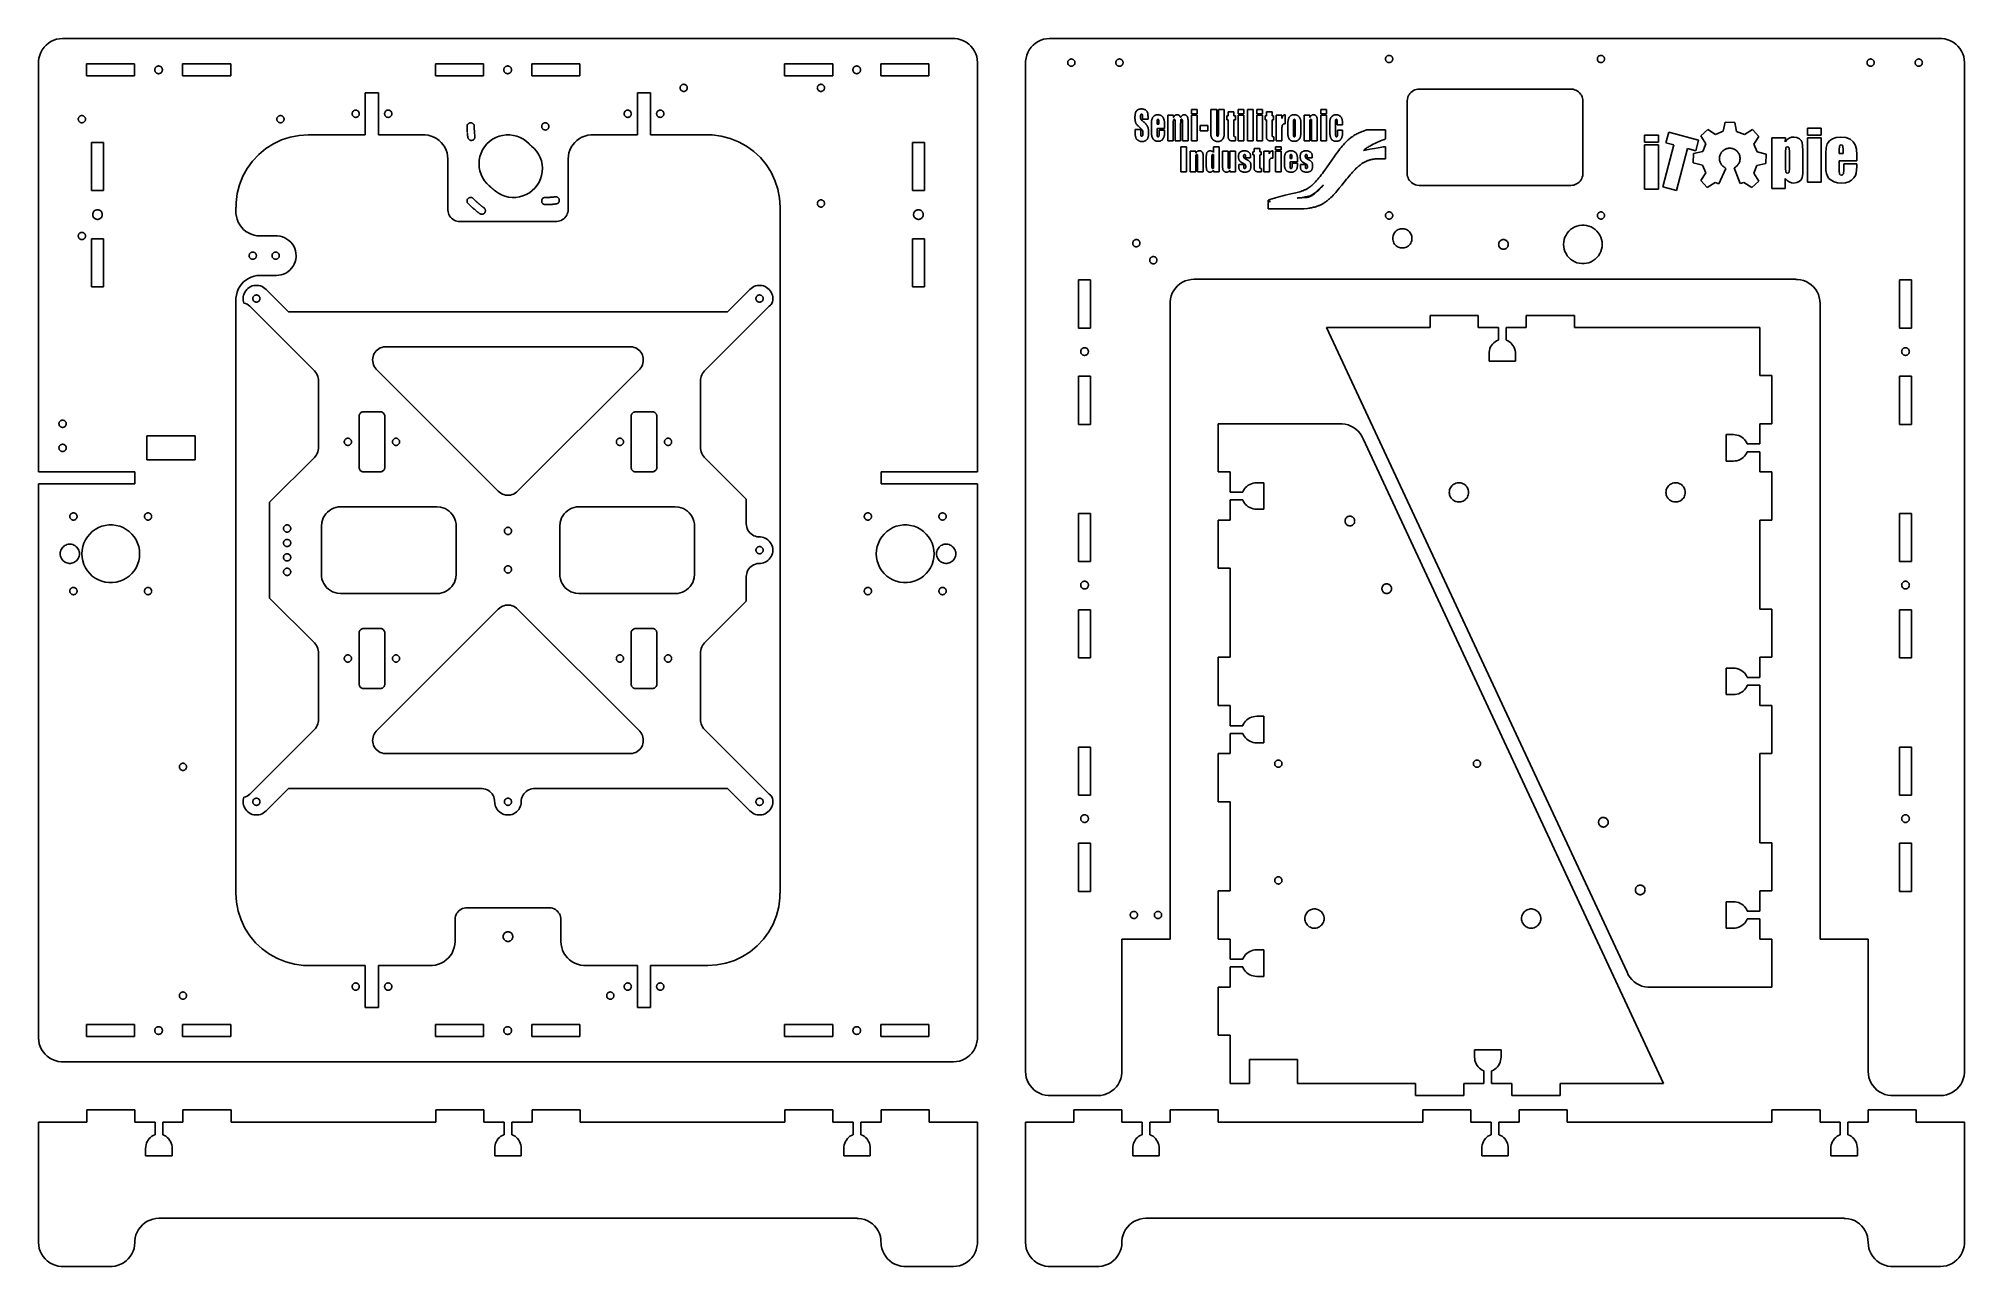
# Model space of a CAD drawing. Header units: metres. Extents: x -400 to 400, y -75 to 435.
import ezdxf

# ---------------------------------------------------------------- set-up
doc = ezdxf.new("R2010")
doc.units = ezdxf.units.M

msp = doc.modelspace()

# ---------------------------------------------------------------- linework, layer by layer
for p, q in [((-396.845, 432.29), (-397.705, 431.374)), ((-395.878, 433.09), (-396.845, 432.29)), ((-394.818, 433.763), (-395.878, 433.09)), ((-393.681, 434.298), (-394.818, 433.763)), ((-392.487, 434.686), (-393.681, 434.298)), ((-391.253, 434.921), (-392.487, 434.686)), ((-390, 435), (-391.253, 434.921)), ((-20, 435), (-390, 435)), ((-20, 434.98), (-20, 435)), ((-19.3721, 434.98), (-20, 434.98)), ((-18.1262, 434.823), (-19.3721, 434.98)), ((-16.9098, 434.511), (-18.1262, 434.823)), ((-15.7422, 434.048), (-16.9098, 434.511)), ((-14.6417, 433.443), (-15.7422, 434.048)), ((-13.6257, 432.705), (-14.6417, 433.443)), ((-12.7103, 431.845), (-13.6257, 432.705)), ((13.1545, 432.29), (12.2949, 431.374)), ((14.1221, 433.09), (13.1545, 432.29)), ((15.1824, 433.763), (14.1221, 433.09)), ((16.3187, 434.298), (15.1824, 433.763)), ((17.5131, 434.686), (16.3187, 434.298)), ((18.7467, 434.921), (17.5131, 434.686)), ((20, 435), (18.7467, 434.921)), ((390, 435), (20, 435)), ((390, 434.98), (390, 435)), ((390.628, 434.98), (390, 434.98)), ((391.874, 434.823), (390.628, 434.98)), ((393.09, 434.511), (391.874, 434.823)), ((394.258, 434.048), (393.09, 434.511)), ((395.358, 433.443), (394.258, 434.048)), ((396.374, 432.705), (395.358, 433.443)), ((397.29, 431.845), (396.374, 432.705)), ((-399.98, 425), (-400, 425)), ((-400, 425), (-400, 255)), ((-399.823, 426.874), (-399.98, 425.628)), ((-399.98, 425.628), (-399.98, 425)), ((-399.511, 428.09), (-399.823, 426.874)), ((-399.048, 429.258), (-399.511, 428.09)), ((-398.443, 430.358), (-399.048, 429.258)), ((-397.705, 431.374), (-398.443, 430.358)), ((-380.125, 419.5), (-380.125, 424.5)), ((-380.125, 424.5), (-360.125, 424.5)), ((-360.125, 424.5), (-360.125, 419.5)), ((-340.125, 419.5), (-340.125, 424.5)), ((-340.125, 424.5), (-320.125, 424.5)), ((-320.125, 424.5), (-320.125, 419.5)), ((-235.125, 419.5), (-235.125, 424.5)), ((-235.125, 424.5), (-215.125, 424.5)), ((-215.125, 424.5), (-215.125, 419.5)), ((-195.125, 419.5), (-195.125, 424.5)), ((-195.125, 424.5), (-175.125, 424.5)), ((-175.125, 424.5), (-175.125, 419.5)), ((-90.125, 419.5), (-90.125, 424.5)), ((-90.125, 424.5), (-70.125, 424.5)), ((-70.125, 424.5), (-70.125, 419.5)), ((-50.125, 419.5), (-50.125, 424.5)), ((-50.125, 424.5), (-30.125, 424.5)), ((-30.125, 424.5), (-30.125, 419.5)), ((-11.9098, 430.878), (-12.7103, 431.845)), ((-11.2369, 429.818), (-11.9098, 430.878)), ((-10.7022, 428.681), (-11.2369, 429.818)), ((-10.3142, 427.487), (-10.7022, 428.681)), ((-10.0788, 426.253), (-10.3142, 427.487)), ((-10, 425), (-10.0788, 426.253)), ((-10, 255), (-10, 425)), ((10.0197, 425), (10, 425)), ((10, 425), (10, 6)), ((10.1771, 426.874), (10.0197, 425.628)), ((10.0197, 425.628), (10.0197, 425)), ((10.4894, 428.09), (10.1771, 426.874)), ((10.9517, 429.258), (10.4894, 428.09)), ((11.5567, 430.358), (10.9517, 429.258)), ((12.2949, 431.374), (11.5567, 430.358)), ((27.5, 425), (27.5118, 425.188)), ((27.5118, 424.812), (27.5, 425)), ((27.5118, 425.188), (27.5471, 425.373)), ((27.5471, 424.627), (27.5118, 424.812)), ((27.5471, 425.373), (27.6053, 425.552)), ((27.6053, 424.448), (27.5471, 424.627)), ((27.6053, 425.552), (27.6855, 425.723)), ((27.6855, 424.277), (27.6053, 424.448)), ((27.6855, 425.723), (27.7865, 425.882)), ((27.7865, 424.118), (27.6855, 424.277)), ((27.7865, 425.882), (27.9066, 426.027)), ((27.9066, 423.973), (27.7865, 424.118)), ((27.9066, 426.027), (28.0439, 426.156)), ((28.0439, 426.156), (28.1963, 426.266)), ((28.1963, 426.266), (28.3613, 426.357)), ((28.3613, 426.357), (28.5365, 426.427)), ((28.5365, 426.427), (28.7189, 426.473)), ((28.7189, 426.473), (28.9058, 426.497)), ((28.9058, 426.497), (29.0942, 426.497)), ((29.0942, 426.497), (29.2811, 426.473)), ((29.2811, 426.473), (29.4635, 426.427)), ((29.4635, 426.427), (29.6387, 426.357)), ((29.6387, 426.357), (29.8037, 426.266)), ((29.8037, 426.266), (29.9561, 426.156)), ((29.9561, 426.156), (30.0934, 426.027)), ((30.0934, 426.027), (30.2135, 425.882)), ((30.2135, 424.118), (30.0934, 423.973)), ((30.2135, 425.882), (30.3145, 425.723)), ((30.3145, 424.277), (30.2135, 424.118)), ((30.3145, 425.723), (30.3947, 425.552)), ((30.3947, 424.448), (30.3145, 424.277)), ((30.3947, 425.552), (30.4529, 425.373)), ((30.4529, 424.627), (30.3947, 424.448)), ((30.4529, 425.373), (30.4882, 425.188)), ((30.4882, 424.812), (30.4529, 424.627)), ((30.4882, 425.188), (30.5, 425)), ((30.5, 425), (30.4882, 424.812)), ((47.5, 425), (47.5118, 425.188)), ((47.5118, 424.812), (47.5, 425)), ((47.5118, 425.188), (47.5471, 425.373)), ((47.5471, 424.627), (47.5118, 424.812)), ((47.5471, 425.373), (47.6053, 425.552)), ((47.6053, 424.448), (47.5471, 424.627)), ((47.6053, 425.552), (47.6855, 425.723)), ((47.6855, 424.277), (47.6053, 424.448)), ((47.6855, 425.723), (47.7865, 425.882)), ((47.7865, 424.118), (47.6855, 424.277)), ((47.7865, 425.882), (47.9065, 426.027)), ((47.9065, 423.973), (47.7865, 424.118)), ((47.9065, 426.027), (48.0439, 426.156)), ((48.0439, 426.156), (48.1963, 426.266)), ((48.1963, 426.266), (48.3613, 426.357)), ((48.3613, 426.357), (48.5365, 426.427)), ((48.5365, 426.427), (48.7189, 426.473)), ((48.7189, 426.473), (48.9058, 426.497)), ((48.9058, 426.497), (49.0942, 426.497)), ((49.0942, 426.497), (49.2811, 426.473)), ((49.2811, 426.473), (49.4635, 426.427)), ((49.4635, 426.427), (49.6387, 426.357)), ((49.6387, 426.357), (49.8037, 426.266)), ((49.8037, 426.266), (49.9561, 426.156)), ((49.9561, 426.156), (50.0934, 426.027)), ((50.0934, 426.027), (50.2135, 425.882)), ((50.2135, 424.118), (50.0934, 423.973)), ((50.2135, 425.882), (50.3145, 425.723)), ((50.3145, 424.277), (50.2135, 424.118)), ((50.3145, 425.723), (50.3947, 425.552)), ((50.3947, 424.448), (50.3145, 424.277)), ((50.3947, 425.552), (50.4529, 425.373)), ((50.4529, 424.627), (50.3947, 424.448)), ((50.4529, 425.373), (50.4882, 425.188)), ((50.4882, 424.812), (50.4529, 424.627)), ((50.4882, 425.188), (50.5, 425)), ((50.5, 425), (50.4882, 424.812)), ((159.5, 426.5), (159.512, 426.688)), ((159.512, 426.312), (159.5, 426.5)), ((159.512, 426.688), (159.547, 426.873)), ((159.547, 426.127), (159.512, 426.312)), ((159.547, 426.873), (159.605, 427.052)), ((159.605, 425.948), (159.547, 426.127)), ((159.605, 427.052), (159.686, 427.223)), ((159.686, 425.777), (159.605, 425.948)), ((159.686, 427.223), (159.786, 427.382)), ((159.786, 425.618), (159.686, 425.777)), ((159.786, 427.382), (159.907, 427.527)), ((159.907, 425.473), (159.786, 425.618)), ((159.907, 427.527), (160.044, 427.656)), ((160.044, 425.344), (159.907, 425.473)), ((160.044, 427.656), (160.196, 427.766)), ((160.196, 425.234), (160.044, 425.344)), ((160.196, 427.766), (160.361, 427.857)), ((160.361, 425.143), (160.196, 425.234)), ((160.361, 427.857), (160.536, 427.927)), ((160.536, 425.073), (160.361, 425.143)), ((160.536, 427.927), (160.719, 427.973)), ((160.719, 425.027), (160.536, 425.073)), ((160.719, 427.973), (160.906, 427.997)), ((160.906, 425.003), (160.719, 425.027)), ((160.906, 427.997), (161.094, 427.997)), ((161.094, 425.003), (160.906, 425.003)), ((161.094, 427.997), (161.281, 427.973)), ((161.281, 425.027), (161.094, 425.003)), ((161.281, 427.973), (161.464, 427.927)), ((161.464, 425.073), (161.281, 425.027)), ((161.464, 427.927), (161.639, 427.857)), ((161.639, 425.143), (161.464, 425.073)), ((161.639, 427.857), (161.804, 427.766)), ((161.804, 425.234), (161.639, 425.143)), ((161.804, 427.766), (161.956, 427.656)), ((161.956, 425.344), (161.804, 425.234)), ((161.956, 427.656), (162.093, 427.527)), ((162.093, 425.473), (161.956, 425.344)), ((162.093, 427.527), (162.214, 427.382)), ((162.214, 425.618), (162.093, 425.473)), ((162.214, 427.382), (162.314, 427.223)), ((162.314, 425.777), (162.214, 425.618)), ((162.314, 427.223), (162.395, 427.052)), ((162.395, 425.948), (162.314, 425.777)), ((162.395, 427.052), (162.453, 426.873)), ((162.453, 426.127), (162.395, 425.948)), ((162.453, 426.873), (162.488, 426.688)), ((162.488, 426.312), (162.453, 426.127)), ((162.488, 426.688), (162.5, 426.5)), ((162.5, 426.5), (162.488, 426.312)), ((247.5, 426.5), (247.512, 426.688)), ((247.512, 426.312), (247.5, 426.5)), ((247.512, 426.688), (247.547, 426.873)), ((247.547, 426.127), (247.512, 426.312)), ((247.547, 426.873), (247.605, 427.052)), ((247.605, 425.948), (247.547, 426.127)), ((247.605, 427.052), (247.686, 427.223)), ((247.686, 425.777), (247.605, 425.948)), ((247.686, 427.223), (247.786, 427.382)), ((247.786, 425.618), (247.686, 425.777)), ((247.786, 427.382), (247.907, 427.527)), ((247.907, 425.473), (247.786, 425.618)), ((247.907, 427.527), (248.044, 427.656)), ((248.044, 425.344), (247.907, 425.473)), ((248.044, 427.656), (248.196, 427.766)), ((248.196, 425.234), (248.044, 425.344)), ((248.196, 427.766), (248.361, 427.857)), ((248.361, 425.143), (248.196, 425.234)), ((248.361, 427.857), (248.536, 427.927)), ((248.536, 425.073), (248.361, 425.143)), ((248.536, 427.927), (248.719, 427.973)), ((248.719, 425.027), (248.536, 425.073)), ((248.719, 427.973), (248.906, 427.997)), ((248.906, 425.003), (248.719, 425.027)), ((248.906, 427.997), (249.094, 427.997)), ((249.094, 425.003), (248.906, 425.003)), ((249.094, 427.997), (249.281, 427.973)), ((249.281, 425.027), (249.094, 425.003)), ((249.281, 427.973), (249.464, 427.927)), ((249.464, 425.073), (249.281, 425.027)), ((249.464, 427.927), (249.639, 427.857)), ((249.639, 425.143), (249.464, 425.073)), ((249.639, 427.857), (249.804, 427.766)), ((249.804, 425.234), (249.639, 425.143)), ((249.804, 427.766), (249.956, 427.656)), ((249.956, 425.344), (249.804, 425.234)), ((249.956, 427.656), (250.093, 427.527)), ((250.093, 425.473), (249.956, 425.344)), ((250.093, 427.527), (250.214, 427.382)), ((250.214, 425.618), (250.093, 425.473)), ((250.214, 427.382), (250.314, 427.223)), ((250.314, 425.777), (250.214, 425.618)), ((250.314, 427.223), (250.395, 427.052)), ((250.395, 425.948), (250.314, 425.777)), ((250.395, 427.052), (250.453, 426.873)), ((250.453, 426.127), (250.395, 425.948)), ((250.453, 426.873), (250.488, 426.688)), ((250.488, 426.312), (250.453, 426.127)), ((250.488, 426.688), (250.5, 426.5)), ((250.5, 426.5), (250.488, 426.312)), ((359.5, 425), (359.512, 425.188)), ((359.512, 424.812), (359.5, 425)), ((359.512, 425.188), (359.547, 425.373)), ((359.547, 424.627), (359.512, 424.812)), ((359.547, 425.373), (359.605, 425.552)), ((359.605, 424.448), (359.547, 424.627)), ((359.605, 425.552), (359.686, 425.723)), ((359.686, 424.277), (359.605, 424.448)), ((359.686, 425.723), (359.786, 425.882)), ((359.786, 424.118), (359.686, 424.277)), ((359.786, 425.882), (359.907, 426.027)), ((359.907, 423.973), (359.786, 424.118)), ((359.907, 426.027), (360.044, 426.156)), ((360.044, 426.156), (360.196, 426.266)), ((360.196, 426.266), (360.361, 426.357)), ((360.361, 426.357), (360.536, 426.427)), ((360.536, 426.427), (360.719, 426.473)), ((360.719, 426.473), (360.906, 426.497)), ((360.906, 426.497), (361.094, 426.497)), ((361.094, 426.497), (361.281, 426.473)), ((361.281, 426.473), (361.464, 426.427)), ((361.464, 426.427), (361.639, 426.357)), ((361.639, 426.357), (361.804, 426.266)), ((361.804, 426.266), (361.956, 426.156)), ((361.956, 426.156), (362.093, 426.027)), ((362.093, 426.027), (362.214, 425.882)), ((362.214, 424.118), (362.093, 423.973)), ((362.214, 425.882), (362.314, 425.723)), ((362.314, 424.277), (362.214, 424.118)), ((362.314, 425.723), (362.395, 425.552)), ((362.395, 424.448), (362.314, 424.277)), ((362.395, 425.552), (362.453, 425.373)), ((362.453, 424.627), (362.395, 424.448)), ((362.453, 425.373), (362.488, 425.188)), ((362.488, 424.812), (362.453, 424.627)), ((362.488, 425.188), (362.5, 425)), ((362.5, 425), (362.488, 424.812)), ((379.5, 425), (379.512, 425.188)), ((379.512, 424.812), (379.5, 425)), ((379.512, 425.188), (379.547, 425.373)), ((379.547, 424.627), (379.512, 424.812)), ((379.547, 425.373), (379.605, 425.552)), ((379.605, 424.448), (379.547, 424.627)), ((379.605, 425.552), (379.686, 425.723)), ((379.686, 424.277), (379.605, 424.448)), ((379.686, 425.723), (379.786, 425.882)), ((379.786, 424.118), (379.686, 424.277)), ((379.786, 425.882), (379.907, 426.027)), ((379.907, 423.973), (379.786, 424.118)), ((379.907, 426.027), (380.044, 426.156)), ((380.044, 426.156), (380.196, 426.266)), ((380.196, 426.266), (380.361, 426.357)), ((380.361, 426.357), (380.536, 426.427)), ((380.536, 426.427), (380.719, 426.473)), ((380.719, 426.473), (380.906, 426.497)), ((380.906, 426.497), (381.094, 426.497)), ((381.094, 426.497), (381.281, 426.473)), ((381.281, 426.473), (381.464, 426.427)), ((381.464, 426.427), (381.639, 426.357)), ((381.639, 426.357), (381.804, 426.266)), ((381.804, 426.266), (381.956, 426.156)), ((381.956, 426.156), (382.093, 426.027)), ((382.093, 426.027), (382.214, 425.882)), ((382.214, 424.118), (382.093, 423.973)), ((382.214, 425.882), (382.314, 425.723)), ((382.314, 424.277), (382.214, 424.118)), ((382.314, 425.723), (382.395, 425.552)), ((382.395, 424.448), (382.314, 424.277)), ((382.395, 425.552), (382.453, 425.373)), ((382.453, 424.627), (382.395, 424.448)), ((382.453, 425.373), (382.488, 425.188)), ((382.488, 424.812), (382.453, 424.627)), ((382.488, 425.188), (382.5, 425)), ((382.5, 425), (382.488, 424.812)), ((398.09, 430.878), (397.29, 431.845)), ((398.763, 429.818), (398.09, 430.878)), ((399.298, 428.681), (398.763, 429.818)), ((399.686, 427.487), (399.298, 428.681)), ((399.921, 426.253), (399.686, 427.487)), ((400, 425), (399.921, 426.253)), ((400, 6), (400, 425)), ((-360.125, 419.5), (-380.125, 419.5)), ((-351.725, 422), (-351.712, 422.201)), ((-351.712, 421.799), (-351.725, 422)), ((-351.712, 422.201), (-351.675, 422.398)), ((-351.675, 421.602), (-351.712, 421.799)), ((-351.675, 422.398), (-351.613, 422.589)), ((-351.613, 421.411), (-351.675, 421.602)), ((-351.613, 422.589), (-351.527, 422.771)), ((-351.527, 421.229), (-351.613, 421.411)), ((-351.527, 422.771), (-351.419, 422.94)), ((-351.419, 421.06), (-351.527, 421.229)), ((-351.419, 422.94), (-351.291, 423.095)), ((-351.291, 420.905), (-351.419, 421.06)), ((-351.291, 423.095), (-351.145, 423.233)), ((-351.145, 420.767), (-351.291, 420.905)), ((-351.145, 423.233), (-350.982, 423.351)), ((-350.982, 420.649), (-351.145, 420.767)), ((-350.982, 423.351), (-350.806, 423.448)), ((-350.806, 420.552), (-350.982, 420.649)), ((-350.806, 423.448), (-350.619, 423.522)), ((-350.619, 420.478), (-350.806, 420.552)), ((-350.619, 423.522), (-350.425, 423.572)), ((-350.425, 420.428), (-350.619, 420.478)), ((-350.425, 423.572), (-350.225, 423.597)), ((-350.225, 420.403), (-350.425, 420.428)), ((-350.225, 423.597), (-350.025, 423.597)), ((-350.025, 420.403), (-350.225, 420.403)), ((-350.025, 423.597), (-349.825, 423.572)), ((-349.825, 420.428), (-350.025, 420.403)), ((-349.825, 423.572), (-349.631, 423.522)), ((-349.631, 420.478), (-349.825, 420.428)), ((-349.631, 423.522), (-349.444, 423.448)), ((-349.444, 420.552), (-349.631, 420.478)), ((-349.444, 423.448), (-349.268, 423.351)), ((-349.268, 420.649), (-349.444, 420.552)), ((-349.268, 423.351), (-349.105, 423.233)), ((-349.105, 420.767), (-349.268, 420.649)), ((-349.105, 423.233), (-348.959, 423.095)), ((-348.959, 420.905), (-349.105, 420.767)), ((-348.959, 423.095), (-348.831, 422.94)), ((-348.831, 421.06), (-348.959, 420.905)), ((-348.831, 422.94), (-348.723, 422.771)), ((-348.723, 421.229), (-348.831, 421.06)), ((-348.723, 422.771), (-348.637, 422.589)), ((-348.637, 421.411), (-348.723, 421.229)), ((-348.637, 422.589), (-348.575, 422.398)), ((-348.575, 421.602), (-348.637, 421.411)), ((-348.575, 422.398), (-348.538, 422.201)), ((-348.538, 421.799), (-348.575, 421.602)), ((-348.538, 422.201), (-348.525, 422)), ((-348.525, 422), (-348.538, 421.799)), ((-320.125, 419.5), (-340.125, 419.5)), ((-215.125, 419.5), (-235.125, 419.5)), ((-206.725, 422), (-206.712, 422.201)), ((-206.712, 421.799), (-206.725, 422)), ((-206.712, 422.201), (-206.675, 422.398)), ((-206.675, 421.602), (-206.712, 421.799)), ((-206.675, 422.398), (-206.613, 422.589)), ((-206.613, 421.411), (-206.675, 421.602)), ((-206.613, 422.589), (-206.527, 422.771)), ((-206.527, 421.229), (-206.613, 421.411)), ((-206.527, 422.771), (-206.419, 422.94)), ((-206.419, 421.06), (-206.527, 421.229)), ((-206.419, 422.94), (-206.291, 423.095)), ((-206.291, 420.905), (-206.419, 421.06)), ((-206.291, 423.095), (-206.145, 423.233)), ((-206.145, 420.767), (-206.291, 420.905)), ((-206.145, 423.233), (-205.982, 423.351)), ((-205.982, 420.649), (-206.145, 420.767)), ((-205.982, 423.351), (-205.806, 423.448)), ((-205.806, 420.552), (-205.982, 420.649)), ((-205.806, 423.448), (-205.619, 423.522)), ((-205.619, 420.478), (-205.806, 420.552)), ((-205.619, 423.522), (-205.425, 423.572)), ((-205.425, 420.428), (-205.619, 420.478)), ((-205.425, 423.572), (-205.225, 423.597)), ((-205.225, 420.403), (-205.425, 420.428)), ((-205.225, 423.597), (-205.025, 423.597)), ((-205.025, 420.403), (-205.225, 420.403)), ((-205.025, 423.597), (-204.825, 423.572)), ((-204.825, 420.428), (-205.025, 420.403)), ((-204.825, 423.572), (-204.631, 423.522)), ((-204.631, 420.478), (-204.825, 420.428)), ((-204.631, 423.522), (-204.444, 423.448)), ((-204.444, 420.552), (-204.631, 420.478)), ((-204.444, 423.448), (-204.268, 423.351)), ((-204.268, 420.649), (-204.444, 420.552)), ((-204.268, 423.351), (-204.105, 423.233)), ((-204.105, 420.767), (-204.268, 420.649)), ((-204.105, 423.233), (-203.959, 423.095)), ((-203.959, 420.905), (-204.105, 420.767)), ((-203.959, 423.095), (-203.831, 422.94)), ((-203.831, 421.06), (-203.959, 420.905)), ((-203.831, 422.94), (-203.723, 422.771)), ((-203.723, 421.229), (-203.831, 421.06)), ((-203.723, 422.771), (-203.637, 422.589)), ((-203.637, 421.411), (-203.723, 421.229)), ((-203.637, 422.589), (-203.575, 422.398)), ((-203.575, 421.602), (-203.637, 421.411)), ((-203.575, 422.398), (-203.538, 422.201)), ((-203.538, 421.799), (-203.575, 421.602)), ((-203.538, 422.201), (-203.525, 422)), ((-203.525, 422), (-203.538, 421.799)), ((-175.125, 419.5), (-195.125, 419.5)), ((-70.125, 419.5), (-90.125, 419.5)), ((-61.725, 422), (-61.7124, 422.201)), ((-61.7124, 421.799), (-61.725, 422)), ((-61.7124, 422.201), (-61.6747, 422.398)), ((-61.6747, 421.602), (-61.7124, 421.799)), ((-61.6747, 422.398), (-61.6127, 422.589)), ((-61.6127, 421.411), (-61.6747, 421.602)), ((-61.6127, 422.589), (-61.5271, 422.771)), ((-61.5271, 421.229), (-61.6127, 421.411)), ((-61.5271, 422.771), (-61.4194, 422.94)), ((-61.4194, 421.06), (-61.5271, 421.229)), ((-61.4194, 422.94), (-61.2914, 423.095)), ((-61.2914, 420.905), (-61.4194, 421.06)), ((-61.2914, 423.095), (-61.1449, 423.233)), ((-61.1449, 420.767), (-61.2914, 420.905)), ((-61.1449, 423.233), (-60.9823, 423.351)), ((-60.9823, 420.649), (-61.1449, 420.767)), ((-60.9823, 423.351), (-60.8063, 423.448)), ((-60.8063, 420.552), (-60.9823, 420.649)), ((-60.8063, 423.448), (-60.6194, 423.522)), ((-60.6194, 420.478), (-60.8063, 420.552)), ((-60.6194, 423.522), (-60.4248, 423.572)), ((-60.4248, 420.428), (-60.6194, 420.478)), ((-60.4248, 423.572), (-60.2255, 423.597)), ((-60.2255, 420.403), (-60.4248, 420.428)), ((-60.2255, 423.597), (-60.0245, 423.597)), ((-60.0245, 420.403), (-60.2255, 420.403)), ((-60.0245, 423.597), (-59.8252, 423.572)), ((-59.8252, 420.428), (-60.0245, 420.403)), ((-59.8252, 423.572), (-59.6306, 423.522)), ((-59.6306, 420.478), (-59.8252, 420.428)), ((-59.6306, 423.522), (-59.4438, 423.448)), ((-59.4438, 420.552), (-59.6306, 420.478)), ((-59.4438, 423.448), (-59.2677, 423.351)), ((-59.2677, 420.649), (-59.4438, 420.552)), ((-59.2677, 423.351), (-59.1051, 423.233)), ((-59.1051, 420.767), (-59.2677, 420.649)), ((-59.1051, 423.233), (-58.9587, 423.095)), ((-58.9587, 420.905), (-59.1051, 420.767)), ((-58.9587, 423.095), (-58.8306, 422.94)), ((-58.8306, 421.06), (-58.9587, 420.905)), ((-58.8306, 422.94), (-58.7229, 422.771)), ((-58.7229, 421.229), (-58.8306, 421.06)), ((-58.7229, 422.771), (-58.6374, 422.589)), ((-58.6374, 421.411), (-58.7229, 421.229)), ((-58.6374, 422.589), (-58.5753, 422.398)), ((-58.5753, 421.602), (-58.6374, 421.411)), ((-58.5753, 422.398), (-58.5376, 422.201)), ((-58.5376, 421.799), (-58.5753, 421.602)), ((-58.5376, 422.201), (-58.525, 422)), ((-58.525, 422), (-58.5376, 421.799)), ((-30.125, 419.5), (-50.125, 419.5)), ((28.0439, 423.844), (27.9066, 423.973)), ((28.1963, 423.734), (28.0439, 423.844)), ((28.3613, 423.643), (28.1963, 423.734)), ((28.5365, 423.573), (28.3613, 423.643)), ((28.7189, 423.527), (28.5365, 423.573)), ((28.9058, 423.503), (28.7189, 423.527)), ((29.0942, 423.503), (28.9058, 423.503)), ((29.2811, 423.527), (29.0942, 423.503)), ((29.4635, 423.573), (29.2811, 423.527)), ((29.6387, 423.643), (29.4635, 423.573)), ((29.8037, 423.734), (29.6387, 423.643)), ((29.9561, 423.844), (29.8037, 423.734)), ((30.0934, 423.973), (29.9561, 423.844)), ((48.0439, 423.844), (47.9065, 423.973)), ((48.1963, 423.734), (48.0439, 423.844)), ((48.3613, 423.643), (48.1963, 423.734)), ((48.5365, 423.573), (48.3613, 423.643)), ((48.7189, 423.527), (48.5365, 423.573)), ((48.9058, 423.503), (48.7189, 423.527)), ((49.0942, 423.503), (48.9058, 423.503)), ((49.2811, 423.527), (49.0942, 423.503)), ((49.4635, 423.573), (49.2811, 423.527)), ((49.6387, 423.643), (49.4635, 423.573)), ((49.8037, 423.734), (49.6387, 423.643)), ((49.9561, 423.844), (49.8037, 423.734)), ((50.0934, 423.973), (49.9561, 423.844)), ((360.044, 423.844), (359.907, 423.973)), ((360.196, 423.734), (360.044, 423.844)), ((360.361, 423.643), (360.196, 423.734)), ((360.536, 423.573), (360.361, 423.643)), ((360.719, 423.527), (360.536, 423.573)), ((360.906, 423.503), (360.719, 423.527)), ((361.094, 423.503), (360.906, 423.503)), ((361.281, 423.527), (361.094, 423.503)), ((361.464, 423.573), (361.281, 423.527)), ((361.639, 423.643), (361.464, 423.573)), ((361.804, 423.734), (361.639, 423.643)), ((361.956, 423.844), (361.804, 423.734)), ((362.093, 423.973), (361.956, 423.844)), ((380.044, 423.844), (379.907, 423.973)), ((380.196, 423.734), (380.044, 423.844)), ((380.361, 423.643), (380.196, 423.734)), ((380.536, 423.573), (380.361, 423.643)), ((380.719, 423.527), (380.536, 423.573)), ((380.906, 423.503), (380.719, 423.527)), ((381.094, 423.503), (380.906, 423.503)), ((381.281, 423.527), (381.094, 423.503)), ((381.464, 423.573), (381.281, 423.527)), ((381.639, 423.643), (381.464, 423.573)), ((381.804, 423.734), (381.639, 423.643)), ((381.956, 423.844), (381.804, 423.734)), ((382.093, 423.973), (381.956, 423.844)), ((-264.25, 395), (-264.25, 412.5)), ((-264.25, 412.5), (-258.75, 412.5)), ((-258.75, 412.5), (-258.75, 395)), ((-151.25, 395), (-151.25, 412.5)), ((-151.25, 412.5), (-145.75, 412.5)), ((-145.75, 412.5), (-145.75, 395)), ((-133.5, 414.5), (-133.488, 414.688)), ((-133.488, 414.312), (-133.5, 414.5)), ((-133.488, 414.688), (-133.453, 414.873)), ((-133.453, 414.127), (-133.488, 414.312)), ((-133.453, 414.873), (-133.395, 415.052)), ((-133.395, 413.948), (-133.453, 414.127)), ((-133.395, 415.052), (-133.314, 415.223)), ((-133.314, 413.777), (-133.395, 413.948)), ((-133.314, 415.223), (-133.214, 415.382)), ((-133.214, 413.618), (-133.314, 413.777)), ((-133.214, 415.382), (-133.093, 415.527)), ((-133.093, 413.473), (-133.214, 413.618)), ((-133.093, 415.527), (-132.956, 415.656)), ((-132.956, 413.344), (-133.093, 413.473)), ((-132.956, 415.656), (-132.804, 415.766)), ((-132.804, 413.234), (-132.956, 413.344)), ((-132.804, 415.766), (-132.639, 415.857)), ((-132.639, 413.143), (-132.804, 413.234)), ((-132.639, 415.857), (-132.464, 415.927)), ((-132.464, 413.073), (-132.639, 413.143)), ((-132.464, 415.927), (-132.281, 415.973)), ((-132.281, 413.027), (-132.464, 413.073)), ((-132.281, 415.973), (-132.094, 415.997)), ((-132.094, 413.003), (-132.281, 413.027)), ((-132.094, 415.997), (-131.906, 415.997)), ((-131.906, 413.003), (-132.094, 413.003)), ((-131.906, 415.997), (-131.719, 415.973)), ((-131.719, 413.027), (-131.906, 413.003)), ((-131.719, 415.973), (-131.536, 415.927)), ((-131.536, 413.073), (-131.719, 413.027)), ((-131.536, 415.927), (-131.361, 415.857)), ((-131.361, 413.143), (-131.536, 413.073)), ((-131.361, 415.857), (-131.196, 415.766)), ((-131.196, 413.234), (-131.361, 413.143)), ((-131.196, 415.766), (-131.044, 415.656)), ((-131.044, 413.344), (-131.196, 413.234)), ((-131.044, 415.656), (-130.907, 415.527)), ((-130.907, 413.473), (-131.044, 413.344)), ((-130.907, 415.527), (-130.786, 415.382)), ((-130.786, 413.618), (-130.907, 413.473)), ((-130.786, 415.382), (-130.686, 415.223)), ((-130.686, 413.777), (-130.786, 413.618)), ((-130.686, 415.223), (-130.605, 415.052)), ((-130.605, 413.948), (-130.686, 413.777)), ((-130.605, 415.052), (-130.547, 414.873)), ((-130.547, 414.127), (-130.605, 413.948)), ((-130.547, 414.873), (-130.512, 414.688)), ((-130.512, 414.312), (-130.547, 414.127)), ((-130.512, 414.688), (-130.5, 414.5)), ((-130.5, 414.5), (-130.512, 414.312)), ((-76.5, 414.5), (-76.4882, 414.688)), ((-76.4882, 414.312), (-76.5, 414.5)), ((-76.4882, 414.688), (-76.4529, 414.873)), ((-76.4529, 414.127), (-76.4882, 414.312)), ((-76.4529, 414.873), (-76.3947, 415.052)), ((-76.3947, 413.948), (-76.4529, 414.127)), ((-76.3947, 415.052), (-76.3145, 415.223)), ((-76.3145, 413.777), (-76.3947, 413.948)), ((-76.3145, 415.223), (-76.2135, 415.382)), ((-76.2135, 413.618), (-76.3145, 413.777)), ((-76.2135, 415.382), (-76.0935, 415.527)), ((-76.0935, 413.473), (-76.2135, 413.618)), ((-76.0935, 415.527), (-75.9561, 415.656)), ((-75.9561, 413.344), (-76.0935, 413.473)), ((-75.9561, 415.656), (-75.8037, 415.766)), ((-75.8037, 413.234), (-75.9561, 413.344)), ((-75.8037, 415.766), (-75.6387, 415.857)), ((-75.6387, 413.143), (-75.8037, 413.234)), ((-75.6387, 415.857), (-75.4635, 415.927)), ((-75.4635, 413.073), (-75.6387, 413.143)), ((-75.4635, 415.927), (-75.2811, 415.973)), ((-75.2811, 413.027), (-75.4635, 413.073)), ((-75.2811, 415.973), (-75.0942, 415.997)), ((-75.0942, 413.003), (-75.2811, 413.027)), ((-75.0942, 415.997), (-74.9058, 415.997)), ((-74.9058, 413.003), (-75.0942, 413.003)), ((-74.9058, 415.997), (-74.7189, 415.973)), ((-74.7189, 413.027), (-74.9058, 413.003)), ((-74.7189, 415.973), (-74.5365, 415.927)), ((-74.5365, 413.073), (-74.7189, 413.027)), ((-74.5365, 415.927), (-74.3613, 415.857)), ((-74.3613, 413.143), (-74.5365, 413.073)), ((-74.3613, 415.857), (-74.1963, 415.766)), ((-74.1963, 413.234), (-74.3613, 413.143)), ((-74.1963, 415.766), (-74.0439, 415.656)), ((-74.0439, 413.344), (-74.1963, 413.234)), ((-74.0439, 415.656), (-73.9066, 415.527)), ((-73.9066, 413.473), (-74.0439, 413.344)), ((-73.9066, 415.527), (-73.7865, 415.382)), ((-73.7865, 413.618), (-73.9066, 413.473)), ((-73.7865, 415.382), (-73.6855, 415.223)), ((-73.6855, 413.777), (-73.7865, 413.618)), ((-73.6855, 415.223), (-73.6053, 415.052)), ((-73.6053, 413.948), (-73.6855, 413.777)), ((-73.6053, 415.052), (-73.5471, 414.873)), ((-73.5471, 414.127), (-73.6053, 413.948)), ((-73.5471, 414.873), (-73.5118, 414.688)), ((-73.5118, 414.312), (-73.5471, 414.127)), ((-73.5118, 414.688), (-73.5, 414.5)), ((-73.5, 414.5), (-73.5118, 414.312)), ((168.5, 409), (168.589, 409.937)), ((168.5, 379), (168.5, 409)), ((168.589, 409.937), (168.745, 410.545)), ((168.745, 410.545), (168.976, 411.129)), ((168.976, 411.129), (169.278, 411.679)), ((169.278, 411.679), (169.647, 412.187)), ((169.647, 412.187), (170.077, 412.645)), ((170.077, 412.645), (170.561, 413.045)), ((170.561, 413.045), (171.091, 413.382)), ((171.091, 413.382), (171.659, 413.649)), ((171.659, 413.649), (172.257, 413.843)), ((172.257, 413.843), (172.873, 413.961)), ((172.873, 413.961), (173.5, 414)), ((173.5, 414), (236.5, 414)), ((236.5, 414), (237.437, 413.911)), ((237.437, 413.911), (238.045, 413.755)), ((238.045, 413.755), (238.629, 413.524)), ((238.629, 413.524), (239.179, 413.222)), ((239.179, 413.222), (239.687, 412.853)), ((239.687, 412.853), (240.145, 412.423)), ((240.145, 412.423), (240.545, 411.939)), ((240.545, 411.939), (240.882, 411.409)), ((240.882, 411.409), (241.149, 410.841)), ((241.149, 410.841), (241.343, 410.243)), ((241.343, 410.243), (241.461, 409.627)), ((241.461, 409.627), (241.5, 409)), ((241.5, 409), (241.5, 379)), ((-383.5, 401.5), (-383.488, 401.688)), ((-383.488, 401.312), (-383.5, 401.5)), ((-383.488, 401.688), (-383.453, 401.873)), ((-383.453, 401.127), (-383.488, 401.312)), ((-383.453, 401.873), (-383.395, 402.052)), ((-383.395, 400.948), (-383.453, 401.127)), ((-383.395, 402.052), (-383.314, 402.223)), ((-383.314, 400.777), (-383.395, 400.948)), ((-383.314, 402.223), (-383.214, 402.382)), ((-383.214, 400.618), (-383.314, 400.777)), ((-383.214, 402.382), (-383.093, 402.527)), ((-383.093, 400.473), (-383.214, 400.618)), ((-383.093, 402.527), (-382.956, 402.656)), ((-382.956, 400.344), (-383.093, 400.473)), ((-382.956, 402.656), (-382.804, 402.766)), ((-382.804, 400.234), (-382.956, 400.344)), ((-382.804, 402.766), (-382.639, 402.857)), ((-382.639, 400.143), (-382.804, 400.234)), ((-382.639, 402.857), (-382.464, 402.927)), ((-382.464, 400.073), (-382.639, 400.143)), ((-382.464, 402.927), (-382.281, 402.973)), ((-382.281, 400.027), (-382.464, 400.073)), ((-382.281, 402.973), (-382.094, 402.997)), ((-382.094, 400.003), (-382.281, 400.027)), ((-382.094, 402.997), (-381.906, 402.997)), ((-381.906, 400.003), (-382.094, 400.003)), ((-381.906, 402.997), (-381.719, 402.973)), ((-381.719, 400.027), (-381.906, 400.003)), ((-381.719, 402.973), (-381.536, 402.927)), ((-381.536, 400.073), (-381.719, 400.027)), ((-381.536, 402.927), (-381.361, 402.857)), ((-381.361, 400.143), (-381.536, 400.073)), ((-381.361, 402.857), (-381.196, 402.766)), ((-381.196, 400.234), (-381.361, 400.143)), ((-381.196, 402.766), (-381.044, 402.656)), ((-381.044, 400.344), (-381.196, 400.234)), ((-381.044, 402.656), (-380.907, 402.527)), ((-380.907, 400.473), (-381.044, 400.344)), ((-380.907, 402.527), (-380.786, 402.382)), ((-380.786, 400.618), (-380.907, 400.473)), ((-380.786, 402.382), (-380.686, 402.223)), ((-380.686, 400.777), (-380.786, 400.618)), ((-380.686, 402.223), (-380.605, 402.052)), ((-380.605, 400.948), (-380.686, 400.777)), ((-380.605, 402.052), (-380.547, 401.873)), ((-380.547, 401.127), (-380.605, 400.948)), ((-380.547, 401.873), (-380.512, 401.688)), ((-380.512, 401.312), (-380.547, 401.127)), ((-380.512, 401.688), (-380.5, 401.5)), ((-380.5, 401.5), (-380.512, 401.312)), ((-301, 401.5), (-300.988, 401.688)), ((-300.988, 401.312), (-301, 401.5)), ((-300.988, 401.688), (-300.953, 401.873)), ((-300.953, 401.127), (-300.988, 401.312)), ((-300.953, 401.873), (-300.895, 402.052)), ((-300.895, 400.948), (-300.953, 401.127)), ((-300.895, 402.052), (-300.814, 402.223)), ((-300.814, 400.777), (-300.895, 400.948)), ((-300.814, 402.223), (-300.714, 402.382)), ((-300.714, 400.618), (-300.814, 400.777)), ((-300.714, 402.382), (-300.593, 402.527)), ((-300.593, 400.473), (-300.714, 400.618)), ((-300.593, 402.527), (-300.456, 402.656)), ((-300.456, 400.344), (-300.593, 400.473)), ((-300.456, 402.656), (-300.304, 402.766)), ((-300.304, 400.234), (-300.456, 400.344)), ((-300.304, 402.766), (-300.139, 402.857)), ((-300.139, 400.143), (-300.304, 400.234)), ((-300.139, 402.857), (-299.964, 402.927)), ((-299.964, 400.073), (-300.139, 400.143)), ((-299.964, 402.927), (-299.781, 402.973)), ((-299.781, 400.027), (-299.964, 400.073)), ((-299.781, 402.973), (-299.594, 402.997)), ((-299.594, 400.003), (-299.781, 400.027)), ((-299.594, 402.997), (-299.406, 402.997)), ((-299.406, 400.003), (-299.594, 400.003)), ((-299.406, 402.997), (-299.219, 402.973)), ((-299.219, 400.027), (-299.406, 400.003)), ((-299.219, 402.973), (-299.036, 402.927)), ((-299.036, 400.073), (-299.219, 400.027)), ((-299.036, 402.927), (-298.861, 402.857)), ((-298.861, 400.143), (-299.036, 400.073)), ((-298.861, 402.857), (-298.696, 402.766)), ((-298.696, 400.234), (-298.861, 400.143)), ((-298.696, 402.766), (-298.544, 402.656)), ((-298.544, 400.344), (-298.696, 400.234)), ((-298.544, 402.656), (-298.407, 402.527)), ((-298.407, 400.473), (-298.544, 400.344)), ((-298.407, 402.527), (-298.286, 402.382)), ((-298.286, 400.618), (-298.407, 400.473)), ((-298.286, 402.382), (-298.186, 402.223)), ((-298.186, 400.777), (-298.286, 400.618)), ((-298.186, 402.223), (-298.105, 402.052)), ((-298.105, 400.948), (-298.186, 400.777)), ((-298.105, 402.052), (-298.047, 401.873)), ((-298.047, 401.127), (-298.105, 400.948)), ((-298.047, 401.873), (-298.012, 401.688)), ((-298.012, 401.312), (-298.047, 401.127)), ((-298.012, 401.688), (-298, 401.5)), ((-298, 401.5), (-298.012, 401.312)), ((-269.75, 403.75), (-269.738, 403.938)), ((-269.738, 403.562), (-269.75, 403.75)), ((-269.738, 403.938), (-269.703, 404.123)), ((-269.703, 403.377), (-269.738, 403.562)), ((-269.703, 404.123), (-269.645, 404.302)), ((-269.645, 403.198), (-269.703, 403.377)), ((-269.645, 404.302), (-269.564, 404.473)), ((-269.564, 403.027), (-269.645, 403.198)), ((-269.564, 404.473), (-269.464, 404.632)), ((-269.464, 402.868), (-269.564, 403.027)), ((-269.464, 404.632), (-269.343, 404.777)), ((-269.343, 402.723), (-269.464, 402.868)), ((-269.343, 404.777), (-269.206, 404.906)), ((-269.206, 402.594), (-269.343, 402.723)), ((-269.206, 404.906), (-269.054, 405.016)), ((-269.054, 402.484), (-269.206, 402.594)), ((-269.054, 405.016), (-268.889, 405.107)), ((-268.889, 402.393), (-269.054, 402.484)), ((-268.889, 405.107), (-268.714, 405.177)), ((-268.714, 402.323), (-268.889, 402.393)), ((-268.714, 405.177), (-268.531, 405.223)), ((-268.531, 402.277), (-268.714, 402.323)), ((-268.531, 405.223), (-268.344, 405.247)), ((-268.344, 402.253), (-268.531, 402.277)), ((-268.344, 405.247), (-268.156, 405.247)), ((-268.156, 402.253), (-268.344, 402.253)), ((-268.156, 405.247), (-267.969, 405.223)), ((-267.969, 402.277), (-268.156, 402.253)), ((-267.969, 405.223), (-267.786, 405.177)), ((-267.786, 402.323), (-267.969, 402.277)), ((-267.786, 405.177), (-267.611, 405.107)), ((-267.611, 402.393), (-267.786, 402.323)), ((-267.611, 405.107), (-267.446, 405.016)), ((-267.446, 402.484), (-267.611, 402.393)), ((-267.446, 405.016), (-267.294, 404.906)), ((-267.294, 402.594), (-267.446, 402.484)), ((-267.294, 404.906), (-267.157, 404.777)), ((-267.157, 402.723), (-267.294, 402.594)), ((-267.157, 404.777), (-267.036, 404.632)), ((-267.036, 402.868), (-267.157, 402.723)), ((-267.036, 404.632), (-266.936, 404.473)), ((-266.936, 403.027), (-267.036, 402.868)), ((-266.936, 404.473), (-266.855, 404.302)), ((-266.855, 403.198), (-266.936, 403.027)), ((-266.855, 404.302), (-266.797, 404.123)), ((-266.797, 403.377), (-266.855, 403.198)), ((-266.797, 404.123), (-266.762, 403.938)), ((-266.762, 403.562), (-266.797, 403.377)), ((-266.762, 403.938), (-266.75, 403.75)), ((-266.75, 403.75), (-266.762, 403.562)), ((-256.25, 403.75), (-256.238, 403.938)), ((-256.238, 403.562), (-256.25, 403.75)), ((-256.238, 403.938), (-256.203, 404.123)), ((-256.203, 403.377), (-256.238, 403.562)), ((-256.203, 404.123), (-256.145, 404.302)), ((-256.145, 403.198), (-256.203, 403.377)), ((-256.145, 404.302), (-256.064, 404.473)), ((-256.064, 403.027), (-256.145, 403.198)), ((-256.064, 404.473), (-255.964, 404.632)), ((-255.964, 402.868), (-256.064, 403.027)), ((-255.964, 404.632), (-255.843, 404.777)), ((-255.843, 402.723), (-255.964, 402.868)), ((-255.843, 404.777), (-255.706, 404.906)), ((-255.706, 402.594), (-255.843, 402.723)), ((-255.706, 404.906), (-255.554, 405.016)), ((-255.554, 402.484), (-255.706, 402.594)), ((-255.554, 405.016), (-255.389, 405.107)), ((-255.389, 402.393), (-255.554, 402.484)), ((-255.389, 405.107), (-255.214, 405.177)), ((-255.214, 402.323), (-255.389, 402.393)), ((-255.214, 405.177), (-255.031, 405.223)), ((-255.031, 402.277), (-255.214, 402.323)), ((-255.031, 405.223), (-254.844, 405.247)), ((-254.844, 402.253), (-255.031, 402.277)), ((-254.844, 405.247), (-254.656, 405.247)), ((-254.656, 402.253), (-254.844, 402.253)), ((-254.656, 405.247), (-254.469, 405.223)), ((-254.469, 402.277), (-254.656, 402.253)), ((-254.469, 405.223), (-254.286, 405.177)), ((-254.286, 402.323), (-254.469, 402.277)), ((-254.286, 405.177), (-254.111, 405.107)), ((-254.111, 402.393), (-254.286, 402.323)), ((-254.111, 405.107), (-253.946, 405.016)), ((-253.946, 402.484), (-254.111, 402.393)), ((-253.946, 405.016), (-253.794, 404.906)), ((-253.794, 402.594), (-253.946, 402.484)), ((-253.794, 404.906), (-253.657, 404.777)), ((-253.657, 402.723), (-253.794, 402.594)), ((-253.657, 404.777), (-253.536, 404.632)), ((-253.536, 402.868), (-253.657, 402.723)), ((-253.536, 404.632), (-253.436, 404.473)), ((-253.436, 403.027), (-253.536, 402.868)), ((-253.436, 404.473), (-253.355, 404.302)), ((-253.355, 403.198), (-253.436, 403.027)), ((-253.355, 404.302), (-253.297, 404.123)), ((-253.297, 403.377), (-253.355, 403.198)), ((-253.297, 404.123), (-253.262, 403.938)), ((-253.262, 403.562), (-253.297, 403.377)), ((-253.262, 403.938), (-253.25, 403.75)), ((-253.25, 403.75), (-253.262, 403.562)), ((-156.75, 403.75), (-156.738, 403.938)), ((-156.738, 403.562), (-156.75, 403.75)), ((-156.738, 403.938), (-156.703, 404.123)), ((-156.703, 403.377), (-156.738, 403.562)), ((-156.703, 404.123), (-156.645, 404.302)), ((-156.645, 403.198), (-156.703, 403.377)), ((-156.645, 404.302), (-156.564, 404.473)), ((-156.564, 403.027), (-156.645, 403.198)), ((-156.564, 404.473), (-156.464, 404.632)), ((-156.464, 402.868), (-156.564, 403.027)), ((-156.464, 404.632), (-156.343, 404.777)), ((-156.343, 402.723), (-156.464, 402.868)), ((-156.343, 404.777), (-156.206, 404.906)), ((-156.206, 402.594), (-156.343, 402.723)), ((-156.206, 404.906), (-156.054, 405.016)), ((-156.054, 402.484), (-156.206, 402.594)), ((-156.054, 405.016), (-155.889, 405.107)), ((-155.889, 402.393), (-156.054, 402.484)), ((-155.889, 405.107), (-155.714, 405.177)), ((-155.714, 402.323), (-155.889, 402.393)), ((-155.714, 405.177), (-155.531, 405.223)), ((-155.531, 402.277), (-155.714, 402.323)), ((-155.531, 405.223), (-155.344, 405.247)), ((-155.344, 402.253), (-155.531, 402.277)), ((-155.344, 405.247), (-155.156, 405.247)), ((-155.156, 402.253), (-155.344, 402.253)), ((-155.156, 405.247), (-154.969, 405.223)), ((-154.969, 402.277), (-155.156, 402.253)), ((-154.969, 405.223), (-154.786, 405.177)), ((-154.786, 402.323), (-154.969, 402.277)), ((-154.786, 405.177), (-154.611, 405.107)), ((-154.611, 402.393), (-154.786, 402.323)), ((-154.611, 405.107), (-154.446, 405.016)), ((-154.446, 402.484), (-154.611, 402.393)), ((-154.446, 405.016), (-154.294, 404.906)), ((-154.294, 402.594), (-154.446, 402.484)), ((-154.294, 404.906), (-154.157, 404.777)), ((-154.157, 402.723), (-154.294, 402.594)), ((-154.157, 404.777), (-154.036, 404.632)), ((-154.036, 402.868), (-154.157, 402.723)), ((-154.036, 404.632), (-153.936, 404.473)), ((-153.936, 403.027), (-154.036, 402.868)), ((-153.936, 404.473), (-153.855, 404.302)), ((-153.855, 403.198), (-153.936, 403.027)), ((-153.855, 404.302), (-153.797, 404.123)), ((-153.797, 403.377), (-153.855, 403.198)), ((-153.797, 404.123), (-153.762, 403.938)), ((-153.762, 403.562), (-153.797, 403.377)), ((-153.762, 403.938), (-153.75, 403.75)), ((-153.75, 403.75), (-153.762, 403.562)), ((-143.25, 403.75), (-143.238, 403.938)), ((-143.238, 403.562), (-143.25, 403.75)), ((-143.238, 403.938), (-143.203, 404.123)), ((-143.203, 403.377), (-143.238, 403.562)), ((-143.203, 404.123), (-143.145, 404.302)), ((-143.145, 403.198), (-143.203, 403.377)), ((-143.145, 404.302), (-143.064, 404.473)), ((-143.064, 403.027), (-143.145, 403.198)), ((-143.064, 404.473), (-142.964, 404.632)), ((-142.964, 402.868), (-143.064, 403.027)), ((-142.964, 404.632), (-142.843, 404.777)), ((-142.843, 402.723), (-142.964, 402.868)), ((-142.843, 404.777), (-142.706, 404.906)), ((-142.706, 402.594), (-142.843, 402.723)), ((-142.706, 404.906), (-142.554, 405.016)), ((-142.554, 402.484), (-142.706, 402.594)), ((-142.554, 405.016), (-142.389, 405.107)), ((-142.389, 402.393), (-142.554, 402.484)), ((-142.389, 405.107), (-142.214, 405.177)), ((-142.214, 402.323), (-142.389, 402.393)), ((-142.214, 405.177), (-142.031, 405.223)), ((-142.031, 402.277), (-142.214, 402.323)), ((-142.031, 405.223), (-141.844, 405.247)), ((-141.844, 402.253), (-142.031, 402.277)), ((-141.844, 405.247), (-141.656, 405.247)), ((-141.656, 402.253), (-141.844, 402.253)), ((-141.656, 405.247), (-141.469, 405.223)), ((-141.469, 402.277), (-141.656, 402.253)), ((-141.469, 405.223), (-141.286, 405.177)), ((-141.286, 402.323), (-141.469, 402.277)), ((-141.286, 405.177), (-141.111, 405.107)), ((-141.111, 402.393), (-141.286, 402.323)), ((-141.111, 405.107), (-140.946, 405.016)), ((-140.946, 402.484), (-141.111, 402.393)), ((-140.946, 405.016), (-140.794, 404.906)), ((-140.794, 402.594), (-140.946, 402.484)), ((-140.794, 404.906), (-140.657, 404.777)), ((-140.657, 402.723), (-140.794, 402.594)), ((-140.657, 404.777), (-140.536, 404.632)), ((-140.536, 402.868), (-140.657, 402.723)), ((-140.536, 404.632), (-140.436, 404.473)), ((-140.436, 403.027), (-140.536, 402.868)), ((-140.436, 404.473), (-140.355, 404.302)), ((-140.355, 403.198), (-140.436, 403.027)), ((-140.355, 404.302), (-140.297, 404.123)), ((-140.297, 403.377), (-140.355, 403.198)), ((-140.297, 404.123), (-140.262, 403.938)), ((-140.262, 403.562), (-140.297, 403.377)), ((-140.262, 403.938), (-140.25, 403.75)), ((-140.25, 403.75), (-140.262, 403.562)), ((55.4481, 402.155), (55.45, 402.601)), ((55.4495, 401.769), (55.4481, 402.155)), ((55.459, 401.436), (55.4495, 401.769)), ((55.45, 402.601), (55.4546, 402.831)), ((55.4546, 402.831), (55.4636, 403.053)), ((55.4835, 401.138), (55.459, 401.436)), ((55.4636, 403.053), (55.478, 403.259)), ((55.478, 403.259), (55.4983, 403.449)), ((55.5017, 401.001), (55.4835, 401.138)), ((55.4983, 403.449), (55.5242, 403.622)), ((55.5242, 400.871), (55.5017, 401.001)), ((55.5242, 403.622), (55.5559, 403.778)), ((55.5798, 400.631), (55.5242, 400.871)), ((55.5559, 403.778), (55.5933, 403.919)), ((55.6438, 400.407), (55.5798, 400.631)), ((55.5933, 403.919), (55.6349, 404.047)), ((55.6349, 404.047), (55.7255, 404.282)), ((55.7097, 400.188), (55.6438, 400.407)), ((55.7799, 399.98), (55.7097, 400.188)), ((55.7255, 404.282), (55.8203, 404.509)), ((55.8203, 404.509), (55.8722, 404.619)), ((55.8722, 404.619), (55.9294, 404.724)), ((55.9294, 404.724), (55.9935, 404.823)), ((55.9935, 404.823), (56.0646, 404.916)), ((56.0646, 404.916), (56.1429, 405.003)), ((56.1429, 405.003), (56.2282, 405.083)), ((56.2282, 405.083), (56.3205, 405.157)), ((56.3205, 405.157), (56.4181, 405.227)), ((56.4181, 405.227), (56.622, 405.359)), ((56.622, 405.359), (56.8301, 405.485)), ((56.8301, 405.485), (56.9376, 405.544)), ((56.9376, 405.544), (57.049, 405.596)), ((57.049, 405.596), (57.1655, 405.64)), ((57.1655, 405.64), (57.2874, 405.677)), ((57.2874, 405.677), (57.4148, 405.705)), ((57.4148, 405.705), (57.5473, 405.725)), ((57.5473, 405.725), (57.6852, 405.738)), ((57.6852, 405.738), (57.828, 405.744)), ((57.7554, 402.874), (57.7499, 402.716)), ((57.7499, 402.716), (57.75, 402.336)), ((57.75, 402.336), (57.7562, 402.137)), ((57.7697, 403.01), (57.7554, 402.874)), ((57.7562, 402.137), (57.7723, 401.961)), ((57.7934, 403.125), (57.7697, 403.01)), ((57.7723, 401.961), (57.799, 401.811)), ((57.8259, 403.22), (57.7934, 403.125)), ((57.799, 401.811), (57.8353, 401.686)), ((57.863, 403.305), (57.8259, 403.22)), ((57.828, 405.744), (58.1261, 405.747)), ((57.8353, 401.686), (57.8765, 401.575)), ((57.9017, 403.386), (57.863, 403.305)), ((57.8765, 401.575), (57.9208, 401.464)), ((57.9449, 403.457), (57.9017, 403.386)), ((57.9208, 401.464), (57.9487, 401.407)), ((57.9695, 403.485), (57.9449, 403.457)), ((57.9487, 401.407), (57.9835, 401.348)), ((57.9964, 403.509), (57.9695, 403.485)), ((57.9835, 401.348), (58.0272, 401.286)), ((58.0255, 403.527), (57.9964, 403.509)), ((58.0568, 403.54), (58.0255, 403.527)), ((58.0272, 401.286), (58.0805, 401.222)), ((58.1254, 403.552), (58.0568, 403.54)), ((58.0805, 401.222), (58.2151, 401.084)), ((58.1969, 403.553), (58.1254, 403.552)), ((58.1261, 405.747), (58.4355, 405.744)), ((58.2659, 403.552), (58.1969, 403.553)), ((58.2151, 401.084), (58.399, 400.924)), ((58.3286, 403.543), (58.2659, 403.552)), ((58.382, 403.52), (58.3286, 403.543)), ((58.4259, 403.482), (58.382, 403.52)), ((58.399, 400.924), (59.1257, 400.328)), ((58.4608, 403.429), (58.4259, 403.482)), ((58.4355, 405.744), (58.5894, 405.737)), ((58.4908, 403.369), (58.4608, 403.429)), ((58.5195, 403.305), (58.4908, 403.369)), ((58.5443, 403.219), (58.5195, 403.305)), ((58.5626, 403.097), (58.5443, 403.219)), ((58.5736, 402.934), (58.5626, 403.097)), ((58.5784, 402.587), (58.5736, 402.934)), ((58.5784, 401.552), (58.5784, 402.587)), ((60.8618, 401.552), (58.5784, 401.552)), ((58.5894, 405.737), (58.7398, 405.723)), ((58.7398, 405.723), (58.8848, 405.701)), ((58.8848, 405.701), (59.0237, 405.67)), ((59.0237, 405.67), (59.1568, 405.63)), ((59.1257, 400.328), (59.3663, 400.124)), ((59.1568, 405.63), (59.284, 405.582)), ((59.284, 405.582), (59.4054, 405.525)), ((59.3663, 400.124), (59.5991, 399.918)), ((59.4054, 405.525), (59.5226, 405.461)), ((59.5226, 405.461), (59.7494, 405.323)), ((59.7494, 405.323), (59.9711, 405.18)), ((59.9711, 405.18), (60.076, 405.105)), ((60.076, 405.105), (60.1738, 405.028)), ((60.1738, 405.028), (60.2624, 404.945)), ((60.2624, 404.945), (60.3416, 404.859)), ((60.3416, 404.859), (60.4114, 404.767)), ((60.4114, 404.767), (60.4716, 404.671)), ((60.4716, 404.671), (60.5228, 404.571)), ((60.5228, 404.571), (60.5668, 404.467)), ((60.5668, 404.467), (60.6429, 404.254)), ((60.6429, 404.254), (60.7144, 404.033)), ((60.7144, 404.033), (60.7472, 403.911)), ((60.7472, 403.911), (60.7767, 403.774)), ((60.7767, 403.774), (60.8018, 403.62)), ((60.8018, 403.62), (60.8223, 403.447)), ((60.8223, 403.447), (60.8384, 403.255)), ((60.8384, 403.255), (60.8498, 403.044)), ((60.8498, 403.044), (60.8604, 402.595)), ((60.8604, 402.595), (60.8618, 401.552)), ((62.2969, 399.95), (62.3103, 400.366)), ((62.3103, 400.366), (62.3246, 400.568)), ((62.3246, 400.568), (62.3446, 400.757)), ((62.3446, 400.757), (62.3704, 400.934)), ((62.3704, 400.934), (62.4018, 401.099)), ((62.4018, 401.099), (62.4388, 401.252)), ((62.4388, 401.252), (62.4799, 401.396)), ((62.4799, 401.396), (62.5696, 401.668)), ((62.5696, 401.668), (62.6635, 401.934)), ((62.6635, 401.934), (62.715, 402.062)), ((62.715, 402.062), (62.772, 402.184)), ((62.772, 402.184), (62.836, 402.298)), ((62.836, 402.298), (62.9072, 402.405)), ((62.9072, 402.405), (62.9859, 402.504)), ((62.9859, 402.504), (63.0717, 402.595)), ((63.0717, 402.595), (63.1647, 402.678)), ((63.1647, 402.678), (63.2631, 402.756)), ((63.2631, 402.756), (63.4689, 402.901)), ((63.4689, 402.901), (63.6785, 403.041)), ((63.6785, 403.041), (63.7858, 403.105)), ((63.7858, 403.105), (63.8959, 403.163)), ((63.8959, 403.163), (64.0098, 403.212)), ((64.0098, 403.212), (64.1276, 403.252)), ((64.1276, 403.252), (64.2493, 403.283)), ((64.2493, 403.283), (64.3748, 403.305)), ((64.3748, 403.305), (64.5044, 403.319)), ((64.5044, 403.319), (64.6389, 403.326)), ((64.6389, 403.326), (64.9257, 403.329)), ((64.6579, 400.702), (64.6545, 400.243)), ((64.6545, 400.243), (64.6545, 399.366)), ((64.6651, 400.915), (64.6579, 400.702)), ((64.6772, 401.069), (64.6651, 400.915)), ((64.694, 401.171), (64.6772, 401.069)), ((64.7131, 401.244), (64.694, 401.171)), ((64.7338, 401.31), (64.7131, 401.244)), ((64.7623, 401.369), (64.7338, 401.31)), ((64.7818, 401.392), (64.7623, 401.369)), ((64.8052, 401.411), (64.7818, 401.392)), ((64.8324, 401.426), (64.8052, 401.411)), ((64.8635, 401.437), (64.8324, 401.426)), ((64.9356, 401.446), (64.8635, 401.437)), ((64.9257, 403.329), (65.2366, 403.326)), ((65.0114, 401.448), (64.9356, 401.446)), ((65.0813, 401.446), (65.0114, 401.448)), ((65.1416, 401.435), (65.0813, 401.446)), ((65.1678, 401.422), (65.1416, 401.435)), ((65.191, 401.405), (65.1678, 401.422)), ((65.2115, 401.382), (65.191, 401.405)), ((65.2292, 401.355), (65.2115, 401.382)), ((65.2571, 401.286), (65.2292, 401.355)), ((65.2366, 403.326), (65.3942, 403.317)), ((65.2796, 401.208), (65.2571, 401.286)), ((65.3004, 401.124), (65.2796, 401.208)), ((65.3188, 401.015), (65.3004, 401.124)), ((65.3321, 400.862), (65.3188, 401.015)), ((65.3401, 400.66), (65.3321, 400.862)), ((65.3438, 400.235), (65.3401, 400.66)), ((65.3438, 399.366), (65.3438, 400.235)), ((65.3942, 403.317), (65.5482, 403.301)), ((65.5482, 403.301), (65.6956, 403.274)), ((65.6956, 403.274), (65.8356, 403.236)), ((65.8356, 403.236), (65.9686, 403.188)), ((65.9686, 403.188), (66.0943, 403.128)), ((66.0943, 403.128), (66.213, 403.059)), ((66.213, 403.059), (66.3262, 402.981)), ((66.3262, 402.981), (66.5438, 402.813)), ((66.5438, 402.813), (66.7561, 402.638)), ((66.7561, 402.638), (66.8574, 402.547)), ((66.8574, 402.547), (66.9527, 402.45)), ((66.9527, 402.45), (67.0401, 402.346)), ((67.0401, 402.346), (67.1195, 402.236)), ((67.1195, 402.236), (67.1909, 402.118)), ((67.1909, 402.118), (67.2543, 401.994)), ((67.2543, 401.994), (67.31, 401.862)), ((67.31, 401.862), (67.3596, 401.726)), ((67.3596, 401.726), (67.4491, 401.444)), ((67.4491, 401.444), (67.5338, 401.155)), ((67.5338, 401.155), (67.5729, 401.001)), ((67.5729, 401.001), (67.6078, 400.837)), ((67.6078, 400.837), (67.6376, 400.659)), ((67.6376, 400.659), (67.6619, 400.466)), ((67.6619, 400.466), (67.6808, 400.259)), ((67.6808, 400.259), (67.6944, 400.038)), ((67.6944, 400.038), (67.707, 399.578)), ((69.0782, 392.514), (69.0782, 403.137)), ((69.0782, 403.137), (71.4084, 403.137)), ((71.368, 400.362), (71.3673, 392.514)), ((71.3719, 400.696), (71.368, 400.362)), ((71.3791, 400.884), (71.3719, 400.696)), ((71.3777, 402.379), (71.3724, 402.166)), ((71.3724, 402.166), (71.3753, 402.156)), ((71.3753, 402.156), (71.3803, 402.159)), ((71.4084, 403.137), (71.3777, 402.379)), ((71.3836, 400.962), (71.3791, 400.884)), ((71.3803, 402.159), (71.4634, 402.333)), ((71.3923, 401.037), (71.3836, 400.962)), ((71.4087, 401.107), (71.3923, 401.037)), ((71.4333, 401.17), (71.4087, 401.107)), ((71.4654, 401.229), (71.4333, 401.17)), ((71.4634, 402.333), (71.5562, 402.511)), ((71.5016, 401.284), (71.4654, 401.229)), ((71.539, 401.337), (71.5016, 401.284)), ((71.5783, 401.384), (71.539, 401.337)), ((71.5562, 402.511), (71.6073, 402.595)), ((71.621, 401.418), (71.5783, 401.384)), ((71.6073, 402.595), (71.6608, 402.674)), ((71.6679, 401.439), (71.621, 401.418)), ((71.6608, 402.674), (71.7164, 402.746)), ((71.7194, 401.447), (71.6679, 401.439)), ((71.7164, 402.746), (71.7742, 402.811)), ((71.7807, 401.448), (71.7194, 401.447)), ((71.7742, 402.811), (71.8956, 402.926)), ((71.854, 401.446), (71.7807, 401.448)), ((71.8914, 401.441), (71.854, 401.446)), ((71.9269, 401.431), (71.8914, 401.441)), ((71.8956, 402.926), (72.0215, 403.028)), ((71.9585, 401.414), (71.9269, 401.431)), ((71.9861, 401.391), (71.9585, 401.414)), ((72.0096, 401.362), (71.9861, 401.391)), ((72.0291, 401.326), (72.0096, 401.362)), ((72.0215, 403.028), (72.1487, 403.127)), ((72.0571, 401.238), (72.0291, 401.326)), ((72.0769, 401.136), (72.0571, 401.238)), ((72.0951, 401.023), (72.0769, 401.136)), ((72.1109, 400.858), (72.0951, 401.023)), ((72.1224, 400.598), (72.1109, 400.858)), ((72.1294, 400.234), (72.1224, 400.598)), ((72.1323, 399.436), (72.1294, 400.234)), ((72.1487, 403.127), (72.2138, 403.172)), ((72.2138, 403.172), (72.2803, 403.212)), ((72.2803, 403.212), (72.3491, 403.247)), ((72.3491, 403.247), (72.42, 403.275)), ((72.42, 403.275), (72.4933, 403.297)), ((72.4933, 403.297), (72.5685, 403.313)), ((72.5685, 403.313), (72.6467, 403.322)), ((72.6467, 403.322), (72.7314, 403.327)), ((72.7314, 403.327), (72.9371, 403.329)), ((72.9371, 403.329), (73.0648, 403.328)), ((73.0648, 403.328), (73.2048, 403.321)), ((73.2048, 403.321), (73.3503, 403.301)), ((73.3503, 403.301), (73.4228, 403.285)), ((73.4228, 403.285), (73.4942, 403.262)), ((73.4942, 403.262), (73.5636, 403.234)), ((73.5636, 403.234), (73.6308, 403.2)), ((73.6308, 403.2), (73.6961, 403.159)), ((73.6961, 403.159), (73.7591, 403.112)), ((73.7591, 403.112), (73.8202, 403.059)), ((73.8202, 403.059), (73.8791, 402.999)), ((73.8791, 402.999), (73.9359, 402.934)), ((73.9359, 402.934), (73.9906, 402.861)), ((73.9906, 402.861), (74.0937, 402.703)), ((74.0937, 402.703), (74.1878, 402.544)), ((74.1878, 402.544), (74.2728, 402.41)), ((74.2728, 402.41), (74.3114, 402.361)), ((74.3114, 402.361), (74.3479, 402.327)), ((74.3479, 402.327), (74.3816, 402.311)), ((74.3816, 402.311), (74.4133, 402.311)), ((74.4133, 402.311), (74.4432, 402.325)), ((74.4258, 400.293), (74.4217, 399.591)), ((74.435, 400.618), (74.4258, 400.293)), ((74.4502, 400.856), (74.435, 400.618)), ((74.4432, 402.325), (74.4714, 402.35)), ((74.4709, 401.014), (74.4502, 400.856)), ((74.4948, 401.128), (74.4709, 401.014)), ((74.4714, 402.35), (74.5253, 402.423)), ((74.5204, 401.232), (74.4948, 401.128)), ((74.5534, 401.323), (74.5204, 401.232)), ((74.5253, 402.423), (74.5779, 402.511)), ((74.5748, 401.36), (74.5534, 401.323)), ((74.6, 401.39), (74.5748, 401.36)), ((74.5779, 402.511), (74.6866, 402.674)), ((74.6288, 401.414), (74.6, 401.39)), ((74.6614, 401.43), (74.6288, 401.414)), ((74.6976, 401.44), (74.6614, 401.43)), ((74.6866, 402.674), (74.7434, 402.746)), ((74.7364, 401.446), (74.6976, 401.44)), ((74.8183, 401.448), (74.7364, 401.446)), ((74.7434, 402.746), (74.8016, 402.811)), ((74.8016, 402.811), (74.9227, 402.926)), ((74.8994, 401.446), (74.8183, 401.448)), ((74.9373, 401.44), (74.8994, 401.446)), ((74.9227, 402.926), (75.0467, 403.028)), ((74.9726, 401.43), (74.9373, 401.44)), ((75.0041, 401.413), (74.9726, 401.43)), ((75.032, 401.389), (75.0041, 401.413)), ((75.0562, 401.359), (75.032, 401.389)), ((75.0467, 403.028), (75.1718, 403.127)), ((75.0767, 401.322), (75.0562, 401.359)), ((75.1077, 401.23), (75.0767, 401.322)), ((75.1313, 401.124), (75.1077, 401.23)), ((75.1533, 401.009), (75.1313, 401.124)), ((75.1723, 400.85), (75.1533, 401.009)), ((75.1718, 403.127), (75.2355, 403.172)), ((75.1864, 400.612), (75.1723, 400.85)), ((75.1948, 400.288), (75.1864, 400.612)), ((75.1985, 399.59), (75.1948, 400.288)), ((75.2355, 403.172), (75.3004, 403.212)), ((75.3004, 403.212), (75.3669, 403.247)), ((75.3669, 403.247), (75.4352, 403.275)), ((75.4352, 403.275), (75.5051, 403.297)), ((75.5051, 403.297), (75.5768, 403.313)), ((75.5768, 403.313), (75.6504, 403.322)), ((75.6504, 403.322), (75.7267, 403.327)), ((75.7267, 403.327), (75.8922, 403.329)), ((75.8922, 403.329), (76.077, 403.326)), ((76.077, 403.326), (76.172, 403.32)), ((76.172, 403.32), (76.2654, 403.307)), ((76.2654, 403.307), (76.3549, 403.286)), ((76.3549, 403.286), (76.44, 403.257)), ((76.44, 403.257), (76.5209, 403.219)), ((76.5209, 403.219), (76.5973, 403.174)), ((76.5973, 403.174), (76.6697, 403.12)), ((76.6697, 403.12), (76.7389, 403.06)), ((76.7389, 403.06), (76.8716, 402.929)), ((76.8716, 402.929), (77.0011, 402.794)), ((77.0011, 402.794), (77.0622, 402.725)), ((77.0622, 402.725), (77.1188, 402.652)), ((77.1188, 402.652), (77.1698, 402.576)), ((77.1698, 402.576), (77.2148, 402.496)), ((77.2148, 402.496), (77.2539, 402.413)), ((77.2539, 402.413), (77.2871, 402.325)), ((77.2871, 402.325), (77.3147, 402.234)), ((77.3147, 402.234), (77.338, 402.141)), ((77.338, 402.141), (77.3768, 401.948)), ((77.3768, 401.948), (77.4132, 401.75)), ((77.4132, 401.75), (77.4447, 401.521)), ((77.4447, 401.521), (77.4679, 401.237)), ((77.4679, 401.237), (77.4816, 400.893)), ((77.4816, 400.893), (77.487, 400.511)), ((77.487, 400.511), (77.4879, 392.514)), ((78.8972, 403.786), (78.8972, 405.475)), ((78.8972, 405.475), (81.3268, 405.475)), ((81.3268, 403.786), (78.8972, 403.786)), ((78.8972, 392.514), (78.8972, 403.137)), ((78.8972, 403.137), (81.3268, 403.137)), ((81.3268, 405.475), (81.3268, 403.786)), ((81.3268, 403.137), (81.3268, 392.514)), ((86.9264, 397.562), (86.9264, 405.475)), ((86.9264, 405.475), (89.3853, 405.475)), ((89.3853, 405.475), (89.3853, 395.662)), ((90.0918, 395.816), (90.0918, 405.475)), ((90.0918, 405.475), (92.5506, 405.475)), ((92.5506, 405.475), (92.5506, 396.649)), ((93.6451, 401.2), (93.6451, 402.881)), ((93.6451, 402.881), (94.1533, 402.881)), ((94.1533, 401.2), (93.6451, 401.2)), ((94.1533, 402.881), (94.1533, 404.554)), ((94.1533, 404.554), (96.5185, 404.554)), ((94.1533, 395.628), (94.1533, 401.2)), ((96.5185, 404.554), (96.5185, 402.881)), ((96.5185, 402.881), (97.155, 402.881)), ((97.155, 401.2), (96.5185, 401.2)), ((96.5185, 401.2), (96.5185, 395.399)), ((97.155, 402.881), (97.155, 401.2)), ((98.2729, 403.786), (98.2729, 405.475)), ((98.2729, 405.475), (100.702, 405.475)), ((100.702, 403.786), (98.2729, 403.786)), ((98.2729, 392.514), (98.2729, 403.137)), ((98.2729, 403.137), (100.702, 403.137)), ((100.702, 405.475), (100.702, 403.786)), ((100.702, 403.137), (100.702, 392.514)), ((102.147, 392.514), (102.147, 405.475)), ((102.147, 405.475), (104.576, 405.475)), ((104.576, 405.475), (104.576, 392.514)), ((106.021, 403.786), (106.021, 405.475)), ((106.021, 405.475), (108.451, 405.475)), ((108.451, 403.786), (106.021, 403.786)), ((106.021, 392.514), (106.021, 403.137)), ((106.021, 403.137), (108.451, 403.137)), ((108.451, 405.475), (108.451, 403.786)), ((108.451, 403.137), (108.451, 392.514)), ((109.51, 401.2), (109.51, 402.881)), ((109.51, 402.881), (110.018, 402.881)), ((110.018, 401.2), (109.51, 401.2)), ((110.018, 402.881), (110.018, 404.554)), ((110.018, 404.554), (112.384, 404.554)), ((110.018, 395.628), (110.018, 401.2)), ((112.384, 404.554), (112.384, 402.881)), ((112.384, 402.881), (113.02, 402.881)), ((113.02, 401.2), (112.384, 401.2)), ((112.384, 401.2), (112.384, 395.399)), ((113.02, 402.881), (113.02, 401.2)), ((114.138, 392.514), (114.138, 403.137)), ((114.138, 403.137), (116.498, 403.137)), ((116.415, 401.89), (116.414, 401.805)), ((116.414, 401.805), (116.419, 401.799)), ((116.498, 403.137), (116.415, 401.89)), ((116.419, 401.799), (116.429, 401.816)), ((116.429, 401.816), (116.514, 402.059)), ((116.514, 402.059), (116.586, 402.252)), ((116.586, 402.252), (116.673, 402.46)), ((116.673, 402.46), (116.772, 402.662)), ((116.772, 402.662), (116.826, 402.754)), ((116.826, 402.754), (116.882, 402.839)), ((116.882, 402.839), (116.941, 402.916)), ((116.941, 402.916), (117.001, 402.986)), ((117.001, 402.986), (117.065, 403.049)), ((117.065, 403.049), (117.13, 403.104)), ((117.13, 403.104), (117.198, 403.152)), ((117.198, 403.152), (117.269, 403.192)), ((117.269, 403.192), (117.341, 403.225)), ((117.341, 403.225), (117.415, 403.252)), ((117.415, 403.252), (117.558, 403.289)), ((117.558, 403.289), (117.686, 403.309)), ((117.686, 403.309), (117.785, 403.319)), ((117.785, 403.319), (117.821, 403.321)), ((117.821, 403.321), (117.848, 403.315)), ((117.848, 403.315), (117.867, 403.294)), ((117.867, 403.294), (117.88, 403.25)), ((117.88, 403.25), (117.888, 403.177)), ((117.888, 403.177), (117.892, 403.066)), ((117.892, 403.066), (117.893, 402.706)), ((117.893, 402.706), (117.892, 399.854)), ((118.949, 399.684), (118.96, 400.126)), ((118.96, 400.126), (118.972, 400.339)), ((118.972, 400.339), (118.989, 400.538)), ((118.989, 400.538), (119.011, 400.724)), ((119.011, 400.724), (119.038, 400.897)), ((119.038, 400.897), (119.069, 401.056)), ((119.069, 401.056), (119.104, 401.206)), ((119.104, 401.206), (119.181, 401.488)), ((119.181, 401.488), (119.261, 401.763)), ((119.261, 401.763), (119.306, 401.897)), ((119.306, 401.897), (119.357, 402.025)), ((119.357, 402.025), (119.416, 402.146)), ((119.416, 402.146), (119.482, 402.261)), ((119.482, 402.261), (119.556, 402.369)), ((119.556, 402.369), (119.638, 402.47)), ((119.638, 402.47), (119.727, 402.565)), ((119.727, 402.565), (119.822, 402.655)), ((119.822, 402.655), (120.022, 402.825)), ((120.022, 402.825), (120.226, 402.99)), ((120.226, 402.99), (120.333, 403.065)), ((120.333, 403.065), (120.445, 403.133)), ((120.445, 403.133), (120.564, 403.191)), ((120.564, 403.191), (120.69, 403.238)), ((120.69, 403.238), (120.823, 403.275)), ((120.823, 403.275), (120.963, 403.301)), ((120.963, 403.301), (121.11, 403.317)), ((121.11, 403.317), (121.26, 403.326)), ((121.26, 403.326), (121.558, 403.329)), ((121.31, 400.718), (121.306, 400.298)), ((121.306, 400.298), (121.306, 395.328)), ((121.319, 400.915), (121.31, 400.718)), ((121.334, 401.061), (121.319, 400.915)), ((121.354, 401.161), (121.334, 401.061)), ((121.377, 401.236), (121.354, 401.161)), ((121.401, 401.305), (121.377, 401.236)), ((121.431, 401.365), (121.401, 401.305)), ((121.45, 401.39), (121.431, 401.365)), ((121.472, 401.41), (121.45, 401.39)), ((121.497, 401.425), (121.472, 401.41)), ((121.525, 401.436), (121.497, 401.425)), ((121.588, 401.446), (121.525, 401.436)), ((121.558, 403.329), (121.836, 403.327)), ((121.657, 401.448), (121.588, 401.446)), ((121.726, 401.446), (121.657, 401.448)), ((121.789, 401.436), (121.726, 401.446)), ((121.816, 401.425), (121.789, 401.436)), ((121.841, 401.41), (121.816, 401.425)), ((121.836, 403.327), (121.967, 403.322)), ((121.862, 401.39), (121.841, 401.41)), ((121.88, 401.365), (121.862, 401.39)), ((121.909, 401.305), (121.88, 401.365)), ((121.931, 401.236), (121.909, 401.305)), ((121.953, 401.157), (121.931, 401.236)), ((121.972, 401.032), (121.953, 401.157)), ((121.967, 403.322), (122.092, 403.311)), ((121.981, 400.934), (121.972, 401.032)), ((121.989, 400.783), (121.981, 400.934)), ((121.996, 400.207), (121.989, 400.783)), ((121.996, 395.231), (121.996, 400.207)), ((122.092, 403.311), (122.213, 403.294)), ((122.213, 403.294), (122.329, 403.271)), ((122.329, 403.271), (122.44, 403.24)), ((122.44, 403.24), (122.547, 403.203)), ((122.547, 403.203), (122.649, 403.16)), ((122.649, 403.16), (122.747, 403.111)), ((122.747, 403.111), (122.939, 403.005)), ((122.939, 403.005), (123.127, 402.896)), ((123.127, 402.896), (123.217, 402.838)), ((123.217, 402.838), (123.304, 402.778)), ((123.304, 402.778), (123.385, 402.714)), ((123.385, 402.714), (123.461, 402.645)), ((123.461, 402.645), (123.532, 402.573)), ((123.532, 402.573), (123.597, 402.496)), ((123.597, 402.496), (123.657, 402.416)), ((123.657, 402.416), (123.713, 402.333)), ((123.713, 402.333), (123.818, 402.16)), ((123.818, 402.16), (123.92, 401.987)), ((123.92, 401.987), (124.013, 401.812)), ((124.013, 401.812), (124.092, 401.634)), ((124.092, 401.634), (124.154, 401.454)), ((124.154, 401.454), (124.202, 401.272)), ((124.202, 401.272), (124.241, 401.088)), ((124.241, 401.088), (124.279, 400.894)), ((124.279, 400.894), (124.314, 400.641)), ((124.314, 400.641), (124.33, 400.469)), ((124.33, 400.469), (124.343, 400.23)), ((124.343, 400.23), (124.352, 399.889)), ((125.729, 392.514), (125.729, 403.137)), ((125.729, 403.137), (128.13, 403.137)), ((128.092, 400.444), (128.089, 399.828)), ((128.1, 400.729), (128.092, 400.444)), ((128.099, 402.403), (128.094, 402.197)), ((128.094, 402.197), (128.096, 402.187)), ((128.096, 402.187), (128.101, 402.19)), ((128.13, 403.137), (128.099, 402.403)), ((128.114, 400.936), (128.1, 400.729)), ((128.101, 402.19), (128.179, 402.36)), ((128.132, 401.073), (128.114, 400.936)), ((128.153, 401.172), (128.132, 401.073)), ((128.176, 401.262), (128.153, 401.172)), ((128.206, 401.34), (128.176, 401.262)), ((128.179, 402.36), (128.266, 402.532)), ((128.227, 401.372), (128.206, 401.34)), ((128.251, 401.398), (128.227, 401.372)), ((128.279, 401.418), (128.251, 401.398)), ((128.266, 402.532), (128.315, 402.615)), ((128.311, 401.433), (128.279, 401.418)), ((128.347, 401.441), (128.311, 401.433)), ((128.315, 402.615), (128.366, 402.691)), ((128.386, 401.446), (128.347, 401.441)), ((128.366, 402.691), (128.42, 402.761)), ((128.467, 401.448), (128.386, 401.446)), ((128.42, 402.761), (128.476, 402.825)), ((128.547, 401.446), (128.467, 401.448)), ((128.476, 402.825), (128.594, 402.937)), ((128.618, 401.435), (128.547, 401.446)), ((128.594, 402.937), (128.717, 403.036)), ((128.648, 401.422), (128.618, 401.435)), ((128.674, 401.405), (128.648, 401.422)), ((128.697, 401.382), (128.674, 401.405)), ((128.715, 401.355), (128.697, 401.382)), ((128.742, 401.286), (128.715, 401.355)), ((128.717, 403.036), (128.841, 403.132)), ((128.76, 401.208), (128.742, 401.286)), ((128.778, 401.122), (128.76, 401.208)), ((128.793, 401), (128.778, 401.122)), ((128.804, 400.813), (128.793, 401)), ((128.81, 400.554), (128.804, 400.813)), ((128.813, 399.993), (128.81, 400.554)), ((128.841, 403.132), (128.905, 403.176)), ((128.905, 403.176), (128.97, 403.215)), ((128.97, 403.215), (129.038, 403.249)), ((129.038, 403.249), (129.108, 403.276)), ((129.108, 403.276), (129.18, 403.298)), ((129.18, 403.298), (129.255, 403.313)), ((129.255, 403.313), (129.333, 403.322)), ((129.333, 403.322), (129.413, 403.327)), ((129.413, 403.327), (129.586, 403.329)), ((129.586, 403.329), (129.775, 403.326)), ((129.775, 403.326), (129.871, 403.32)), ((129.871, 403.32), (129.965, 403.307)), ((129.965, 403.307), (130.054, 403.287)), ((130.054, 403.287), (130.14, 403.259)), ((130.14, 403.259), (130.22, 403.222)), ((130.22, 403.222), (130.296, 403.177)), ((130.296, 403.177), (130.367, 403.124)), ((130.367, 403.124), (130.435, 403.065)), ((130.435, 403.065), (130.565, 402.937)), ((130.565, 402.937), (130.692, 402.805)), ((130.692, 402.805), (130.751, 402.736)), ((130.751, 402.736), (130.807, 402.664)), ((130.807, 402.664), (130.857, 402.588)), ((130.857, 402.588), (130.901, 402.508)), ((130.901, 402.508), (130.939, 402.423)), ((130.939, 402.423), (130.972, 402.335)), ((130.972, 402.335), (131, 402.242)), ((131, 402.242), (131.023, 402.146)), ((131.023, 402.146), (131.061, 401.948)), ((131.061, 401.948), (131.098, 401.744)), ((131.098, 401.744), (131.129, 401.506)), ((131.129, 401.506), (131.152, 401.208)), ((131.152, 401.208), (131.166, 400.843)), ((131.166, 400.843), (131.172, 400.437)), ((131.172, 400.437), (131.172, 392.514)), ((132.582, 403.786), (132.582, 405.475)), ((132.582, 405.475), (135.012, 405.475)), ((135.012, 403.786), (132.582, 403.786)), ((132.582, 392.514), (132.582, 403.137)), ((132.582, 403.137), (135.012, 403.137)), ((135.012, 405.475), (135.012, 403.786)), ((135.012, 403.137), (135.012, 392.514)), ((136.388, 399.984), (136.398, 400.384)), ((136.398, 400.384), (136.423, 400.752)), ((136.423, 400.752), (136.441, 400.915)), ((136.441, 400.915), (136.464, 401.064)), ((136.464, 401.064), (136.491, 401.2)), ((136.491, 401.2), (136.52, 401.326)), ((136.52, 401.326), (136.585, 401.56)), ((136.585, 401.56), (136.655, 401.789)), ((136.655, 401.789), (136.695, 401.901)), ((136.695, 401.901), (136.743, 402.011)), ((136.743, 402.011), (136.799, 402.118)), ((136.799, 402.118), (136.865, 402.222)), ((136.865, 402.222), (136.94, 402.323)), ((136.94, 402.323), (137.025, 402.42)), ((137.025, 402.42), (137.119, 402.515)), ((137.119, 402.515), (137.219, 402.608)), ((137.219, 402.608), (137.432, 402.789)), ((137.432, 402.789), (137.65, 402.965)), ((137.65, 402.965), (137.763, 403.046)), ((137.763, 403.046), (137.88, 403.119)), ((137.88, 403.119), (138.003, 403.181)), ((138.003, 403.181), (138.131, 403.232)), ((138.131, 403.232), (138.265, 403.271)), ((138.265, 403.271), (138.406, 403.299)), ((138.406, 403.299), (138.551, 403.317)), ((138.551, 403.317), (138.701, 403.326)), ((138.701, 403.326), (139.008, 403.329)), ((138.75, 400.788), (138.746, 400.429)), ((138.746, 400.429), (138.747, 395.144)), ((138.759, 400.958), (138.75, 400.788)), ((138.773, 401.087), (138.759, 400.958)), ((138.793, 401.178), (138.773, 401.087)), ((138.816, 401.248), (138.793, 401.178)), ((138.84, 401.313), (138.816, 401.248)), ((138.87, 401.37), (138.84, 401.313)), ((138.911, 401.412), (138.87, 401.37)), ((138.962, 401.437), (138.911, 401.412)), ((139.024, 401.446), (138.962, 401.437)), ((139.008, 403.329), (139.315, 403.326)), ((139.091, 401.448), (139.024, 401.446)), ((139.158, 401.446), (139.091, 401.448)), ((139.22, 401.435), (139.158, 401.446)), ((139.247, 401.423), (139.22, 401.435)), ((139.272, 401.407), (139.247, 401.423)), ((139.294, 401.385), (139.272, 401.407)), ((139.313, 401.359), (139.294, 401.385)), ((139.345, 401.294), (139.313, 401.359)), ((139.315, 403.326), (139.464, 403.317)), ((139.371, 401.22), (139.345, 401.294)), ((139.396, 401.141), (139.371, 401.22)), ((139.417, 401.045), (139.396, 401.141)), ((139.433, 400.917), (139.417, 401.045)), ((139.443, 400.755), (139.433, 400.917)), ((139.447, 400.422), (139.443, 400.755)), ((139.447, 399.126), (139.447, 400.422)), ((139.464, 403.317), (139.609, 403.3)), ((139.609, 403.3), (139.749, 403.272)), ((139.749, 403.272), (139.883, 403.232)), ((139.883, 403.232), (140.012, 403.182)), ((140.012, 403.182), (140.135, 403.121)), ((140.135, 403.121), (140.252, 403.049)), ((140.252, 403.049), (140.366, 402.968)), ((140.366, 402.968), (140.586, 402.793)), ((140.586, 402.793), (140.801, 402.612)), ((140.801, 402.612), (140.903, 402.518)), ((140.903, 402.518), (140.998, 402.42)), ((140.998, 402.42), (141.084, 402.316)), ((141.084, 402.316), (141.161, 402.206)), ((141.161, 402.206), (141.229, 402.09)), ((141.229, 402.09), (141.288, 401.969)), ((141.288, 401.969), (141.338, 401.842)), ((141.338, 401.842), (141.381, 401.71)), ((141.381, 401.71), (141.456, 401.44)), ((141.456, 401.44), (141.527, 401.155)), ((141.527, 401.155), (141.561, 400.989)), ((141.561, 400.989), (141.594, 400.793)), ((141.594, 400.793), (141.624, 400.554)), ((141.624, 400.554), (141.649, 400.228)), ((141.649, 400.228), (141.666, 399.768)), ((299.754, 396.532), (300.648, 400.325)), ((300.648, 400.325), (304.545, 400.167)), ((304.545, 400.167), (305.363, 396.388)), ((-302.453, 391.289), (-299.044, 392.893)), ((-299.044, 392.893), (-295.461, 394.057)), ((-295.461, 394.057), (-291.76, 394.763)), ((-291.76, 394.763), (-288, 395)), ((-288, 395), (-264.25, 395)), ((-258.75, 395), (-240, 395)), ((-240, 395), (-240, 394.98)), ((-240, 394.98), (-239.372, 394.98)), ((-239.372, 394.98), (-238.126, 394.823)), ((-238.126, 394.823), (-236.91, 394.511)), ((-236.91, 394.511), (-235.742, 394.048)), ((-235.742, 394.048), (-234.642, 393.443)), ((-234.642, 393.443), (-233.626, 392.705)), ((-233.626, 392.705), (-232.71, 391.845)), ((-222, 398.5), (-221.988, 398.688)), ((-221.988, 398.312), (-222, 398.5)), ((-221.995, 397.933), (-221.986, 398.121)), ((-221.98, 397.745), (-221.995, 397.933)), ((-221.988, 398.688), (-221.953, 398.873)), ((-221.97, 398.217), (-221.988, 398.312)), ((-221.986, 398.121), (-221.97, 398.217)), ((-221.96, 397.65), (-221.98, 397.745)), ((-221.98, 397.366), (-221.975, 397.554)), ((-221.962, 397.178), (-221.98, 397.366)), ((-221.975, 397.554), (-221.96, 397.65)), ((-221.94, 397.084), (-221.962, 397.178)), ((-221.955, 396.799), (-221.953, 396.987)), ((-221.934, 396.612), (-221.955, 396.799)), ((-221.953, 398.873), (-221.895, 399.052)), ((-221.953, 396.987), (-221.94, 397.084)), ((-221.911, 396.518), (-221.934, 396.612)), ((-221.922, 396.421), (-221.911, 396.518)), ((-221.921, 396.233), (-221.922, 396.421)), ((-221.896, 396.046), (-221.921, 396.233)), ((-221.871, 395.952), (-221.896, 396.046)), ((-221.895, 399.052), (-221.814, 399.223)), ((-221.881, 395.856), (-221.871, 395.952)), ((-221.876, 395.667), (-221.881, 395.856)), ((-221.848, 395.481), (-221.876, 395.667)), ((-221.822, 395.388), (-221.848, 395.481)), ((-221.83, 395.291), (-221.822, 395.388)), ((-221.822, 395.103), (-221.83, 395.291)), ((-221.791, 394.917), (-221.822, 395.103)), ((-221.814, 399.223), (-221.714, 399.382)), ((-221.762, 394.824), (-221.791, 394.917)), ((-221.769, 394.727), (-221.762, 394.824)), ((-221.758, 394.539), (-221.769, 394.727)), ((-221.723, 394.354), (-221.758, 394.539)), ((-221.693, 394.262), (-221.723, 394.354)), ((-221.714, 399.382), (-221.593, 399.527)), ((-221.698, 394.165), (-221.693, 394.262)), ((-221.684, 393.977), (-221.698, 394.165)), ((-221.646, 393.792), (-221.684, 393.977)), ((-221.585, 393.614), (-221.646, 393.792)), ((-221.593, 399.527), (-221.456, 399.656)), ((-221.503, 393.445), (-221.585, 393.614)), ((-221.399, 393.287), (-221.503, 393.445)), ((-221.456, 399.656), (-221.304, 399.766)), ((-221.277, 393.144), (-221.399, 393.287)), ((-221.304, 399.766), (-221.139, 399.857)), ((-221.138, 393.017), (-221.277, 393.144)), ((-221.139, 399.857), (-220.964, 399.927)), ((-220.984, 392.908), (-221.138, 393.017)), ((-220.818, 392.82), (-220.984, 392.908)), ((-220.964, 399.927), (-220.781, 399.973)), ((-220.642, 392.753), (-220.818, 392.82)), ((-220.781, 399.973), (-220.594, 399.997)), ((-220.459, 392.708), (-220.642, 392.753)), ((-220.594, 399.997), (-220.406, 399.997)), ((-220.272, 392.687), (-220.459, 392.708)), ((-220.406, 399.997), (-220.219, 399.973)), ((-220.083, 392.69), (-220.272, 392.687)), ((-220.219, 399.973), (-220.036, 399.927)), ((-219.897, 392.716), (-220.083, 392.69)), ((-220.036, 399.927), (-219.861, 399.857)), ((-219.715, 392.766), (-219.897, 392.716)), ((-219.861, 399.857), (-219.696, 399.766)), ((-219.541, 392.837), (-219.715, 392.766)), ((-219.696, 399.766), (-219.544, 399.656)), ((-219.544, 399.656), (-219.407, 399.527)), ((-219.377, 392.93), (-219.541, 392.837)), ((-219.407, 399.527), (-219.286, 399.382)), ((-219.226, 393.043), (-219.377, 392.93)), ((-219.286, 399.382), (-219.186, 399.223)), ((-219.091, 393.174), (-219.226, 393.043)), ((-219.186, 399.223), (-219.105, 399.052)), ((-219.105, 399.052), (-219.047, 398.873)), ((-218.973, 393.321), (-219.091, 393.174)), ((-219.047, 398.873), (-219.012, 398.688)), ((-219.012, 398.312), (-219.025, 398.242)), ((-219.025, 398.242), (-219.011, 398.173)), ((-219.004, 397.797), (-219.016, 397.727)), ((-219.016, 397.727), (-219, 397.658)), ((-219.012, 398.688), (-219, 398.5)), ((-219, 398.5), (-219.012, 398.312)), ((-219.011, 398.173), (-218.995, 397.985)), ((-218.995, 397.985), (-219.004, 397.797)), ((-219, 397.658), (-218.982, 397.47)), ((-218.987, 397.282), (-218.998, 397.212)), ((-218.998, 397.212), (-218.981, 397.143)), ((-218.982, 397.47), (-218.987, 397.282)), ((-218.981, 397.143), (-218.96, 396.956)), ((-218.874, 393.481), (-218.973, 393.321)), ((-218.962, 396.768), (-218.971, 396.697)), ((-218.971, 396.697), (-218.953, 396.629)), ((-218.96, 396.956), (-218.962, 396.768)), ((-218.953, 396.629), (-218.928, 396.442)), ((-218.927, 396.254), (-218.935, 396.183)), ((-218.935, 396.183), (-218.916, 396.115)), ((-218.928, 396.442), (-218.927, 396.254)), ((-218.916, 396.115), (-218.888, 395.929)), ((-218.883, 395.741), (-218.89, 395.67)), ((-218.89, 395.67), (-218.87, 395.602)), ((-218.888, 395.929), (-218.883, 395.741)), ((-218.796, 393.653), (-218.874, 393.481)), ((-218.87, 395.602), (-218.838, 395.416)), ((-218.838, 395.416), (-218.831, 395.228)), ((-218.831, 395.228), (-218.836, 395.158)), ((-218.836, 395.158), (-218.815, 395.09)), ((-218.815, 395.09), (-218.78, 394.905)), ((-218.74, 393.833), (-218.796, 393.653)), ((-218.78, 394.905), (-218.769, 394.717)), ((-218.769, 394.717), (-218.774, 394.646)), ((-218.774, 394.646), (-218.751, 394.579)), ((-218.751, 394.579), (-218.713, 394.394)), ((-218.708, 394.018), (-218.74, 393.833)), ((-218.713, 394.394), (-218.698, 394.207)), ((-218.698, 394.207), (-218.708, 394.018)), ((-213.748, 391.215), (-212.649, 392.246)), ((-212.649, 392.246), (-211.43, 393.132)), ((-211.43, 393.132), (-210.109, 393.858)), ((-210.109, 393.858), (-208.708, 394.413)), ((-208.708, 394.413), (-207.249, 394.787)), ((-207.249, 394.787), (-205.753, 394.976)), ((-205.753, 394.976), (-204.247, 394.976)), ((-204.247, 394.976), (-202.751, 394.787)), ((-202.751, 394.787), (-201.292, 394.413)), ((-201.292, 394.413), (-199.891, 393.858)), ((-199.891, 393.858), (-198.57, 393.132)), ((-198.57, 393.132), (-197.351, 392.246)), ((-197.351, 392.246), (-196.252, 391.215)), ((-191, 398.474), (-190.996, 398.61)), ((-190.992, 398.343), (-191, 398.474)), ((-190.996, 398.61), (-190.99, 398.661)), ((-190.988, 398.312), (-190.992, 398.343)), ((-190.99, 398.661), (-190.988, 398.688)), ((-190.988, 398.688), (-190.98, 398.745)), ((-190.971, 398.209), (-190.988, 398.312)), ((-190.98, 398.745), (-190.953, 398.873)), ((-190.953, 398.127), (-190.971, 398.209)), ((-190.953, 398.873), (-190.913, 399.003)), ((-190.939, 398.076), (-190.953, 398.127)), ((-190.895, 397.948), (-190.939, 398.076)), ((-190.913, 399.003), (-190.895, 399.052)), ((-190.895, 399.052), (-190.862, 399.129)), ((-190.841, 397.828), (-190.895, 397.948)), ((-190.862, 399.129), (-190.814, 399.223)), ((-190.814, 397.777), (-190.841, 397.828)), ((-190.814, 399.223), (-190.799, 399.25)), ((-190.8, 397.754), (-190.814, 397.777)), ((-190.775, 397.71), (-190.8, 397.754)), ((-190.799, 399.25), (-190.729, 399.36)), ((-190.698, 397.597), (-190.775, 397.71)), ((-190.729, 399.36), (-190.646, 399.468)), ((-190.615, 397.496), (-190.698, 397.597)), ((-190.646, 399.468), (-190.593, 399.527)), ((-190.593, 397.473), (-190.615, 397.496)), ((-190.593, 399.527), (-190.553, 399.568)), ((-190.519, 397.399), (-190.593, 397.473)), ((-190.553, 399.568), (-190.456, 399.656)), ((-190.456, 397.344), (-190.519, 397.399)), ((-190.456, 399.656), (-190.347, 399.738)), ((-190.415, 397.312), (-190.456, 397.344)), ((-190.304, 397.234), (-190.415, 397.312)), ((-190.347, 399.738), (-190.304, 399.766)), ((-190.304, 399.766), (-190.232, 399.809)), ((-190.19, 397.168), (-190.304, 397.234)), ((-190.232, 399.809), (-190.139, 399.857)), ((-190.139, 397.143), (-190.19, 397.168)), ((-190.139, 399.857), (-190.11, 399.87)), ((-190.067, 397.111), (-190.139, 397.143)), ((-190.11, 399.87), (-189.988, 399.918)), ((-189.939, 397.066), (-190.067, 397.111)), ((-189.988, 399.918), (-189.858, 399.957)), ((-189.812, 397.033), (-189.939, 397.066)), ((-189.858, 399.957), (-189.781, 399.973)), ((-189.781, 397.027), (-189.812, 397.033)), ((-189.781, 399.973), (-189.724, 399.983)), ((-189.678, 397.011), (-189.781, 397.027)), ((-189.724, 399.983), (-189.594, 399.997)), ((-189.594, 397.003), (-189.678, 397.011)), ((-189.594, 399.997), (-189.458, 399.999)), ((-189.542, 397.001), (-189.594, 397.003)), ((-189.406, 397.003), (-189.542, 397.001)), ((-189.458, 399.999), (-189.406, 399.997)), ((-189.406, 399.997), (-189.322, 399.989)), ((-189.276, 397.017), (-189.406, 397.003)), ((-189.322, 399.989), (-189.219, 399.973)), ((-189.219, 397.027), (-189.276, 397.017)), ((-189.219, 399.973), (-189.188, 399.967)), ((-189.192, 397.033), (-189.219, 397.027)), ((-189.142, 397.043), (-189.192, 397.033)), ((-189.188, 399.967), (-189.061, 399.934)), ((-189.012, 397.082), (-189.142, 397.043)), ((-189.061, 399.934), (-188.933, 399.889)), ((-188.89, 397.13), (-189.012, 397.082)), ((-188.933, 399.889), (-188.861, 399.857)), ((-188.861, 397.143), (-188.89, 397.13)), ((-188.861, 399.857), (-188.81, 399.832)), ((-188.768, 397.191), (-188.861, 397.143)), ((-188.81, 399.832), (-188.696, 399.766)), ((-188.696, 397.234), (-188.768, 397.191)), ((-188.696, 399.766), (-188.585, 399.688)), ((-188.653, 397.262), (-188.696, 397.234)), ((-188.544, 397.344), (-188.653, 397.262)), ((-188.585, 399.688), (-188.544, 399.656)), ((-188.544, 399.656), (-188.481, 399.601)), ((-188.447, 397.432), (-188.544, 397.344)), ((-188.481, 399.601), (-188.407, 399.527)), ((-188.407, 397.473), (-188.447, 397.432)), ((-188.407, 399.527), (-188.385, 399.504)), ((-188.354, 397.532), (-188.407, 397.473)), ((-188.385, 399.504), (-188.302, 399.403)), ((-188.271, 397.64), (-188.354, 397.532)), ((-188.302, 399.403), (-188.225, 399.29)), ((-188.201, 397.75), (-188.271, 397.64)), ((-188.225, 399.29), (-188.186, 399.223)), ((-188.186, 397.777), (-188.201, 397.75)), ((-188.186, 399.223), (-188.159, 399.172)), ((-188.138, 397.871), (-188.186, 397.777)), ((-188.159, 399.172), (-188.105, 399.052)), ((-188.105, 397.948), (-188.138, 397.871)), ((-188.105, 399.052), (-188.061, 398.924)), ((-188.087, 397.997), (-188.105, 397.948)), ((-188.047, 398.127), (-188.087, 397.997)), ((-188.061, 398.924), (-188.047, 398.873)), ((-188.047, 398.873), (-188.029, 398.791)), ((-188.02, 398.255), (-188.047, 398.127)), ((-188.029, 398.791), (-188.012, 398.688)), ((-188.012, 398.312), (-188.02, 398.255)), ((-188.012, 398.688), (-188.008, 398.657)), ((-188.004, 398.39), (-188.012, 398.312)), ((-188.008, 398.657), (-188, 398.526)), ((-188, 398.526), (-188.004, 398.39)), ((-177.29, 391.845), (-176.374, 392.705)), ((-176.374, 392.705), (-175.358, 393.443)), ((-175.358, 393.443), (-174.258, 394.048)), ((-174.258, 394.048), (-173.09, 394.511)), ((-173.09, 394.511), (-171.874, 394.823)), ((-171.874, 394.823), (-170.628, 394.98)), ((-170.628, 394.98), (-170, 394.98)), ((-170, 394.98), (-170, 395)), ((-170, 395), (-151.25, 395)), ((-145.75, 395), (-122, 395)), ((-122, 395), (-122, 394.941)), ((-122, 394.941), (-120.116, 394.941)), ((-120.116, 394.941), (-116.379, 394.469)), ((-116.379, 394.469), (-112.729, 393.532)), ((-112.729, 393.532), (-109.227, 392.145)), ((-109.227, 392.145), (-105.925, 390.33)), ((55.524, 396.146), (55.524, 397.157)), ((55.524, 397.157), (57.8076, 397.157)), ((55.5255, 395.807), (55.524, 396.146)), ((55.536, 395.374), (55.5255, 395.807)), ((55.5473, 395.166), (55.536, 395.374)), ((55.5631, 394.971), (55.5473, 395.166)), ((55.5834, 394.791), (55.5631, 394.971)), ((55.6081, 394.624), (55.5834, 394.791)), ((55.6371, 394.471), (55.6081, 394.624)), ((55.6696, 394.328), (55.6371, 394.471)), ((55.7401, 394.059), (55.6696, 394.328)), ((55.8155, 393.796), (55.7401, 394.059)), ((55.8579, 399.795), (55.7799, 399.98)), ((55.8595, 393.669), (55.8155, 393.796)), ((55.9444, 399.633), (55.8579, 399.795)), ((55.9109, 393.546), (55.8595, 393.669)), ((55.9719, 393.428), (55.9109, 393.546)), ((56.0387, 399.494), (55.9444, 399.633)), ((56.0432, 393.317), (55.9719, 393.428)), ((56.1372, 399.366), (56.0387, 399.494)), ((56.1244, 393.211), (56.0432, 393.317)), ((56.2156, 393.111), (56.1244, 393.211)), ((56.2408, 399.238), (56.1372, 399.366)), ((56.3164, 393.017), (56.2156, 393.111)), ((56.3701, 399.09), (56.2408, 399.238)), ((56.4248, 392.927), (56.3164, 393.017)), ((56.5469, 398.908), (56.3701, 399.09)), ((56.6541, 392.754), (56.4248, 392.927)), ((56.7751, 398.687), (56.5469, 398.908)), ((56.8888, 392.587), (56.6541, 392.754)), ((57.3519, 398.159), (56.7751, 398.687)), ((57.0099, 392.51), (56.8888, 392.587)), ((57.1354, 392.441), (57.0099, 392.51)), ((57.2668, 392.382), (57.1354, 392.441)), ((57.4042, 392.334), (57.2668, 392.382)), ((57.6529, 397.886), (57.3519, 398.159)), ((57.5477, 392.297), (57.4042, 392.334)), ((57.6969, 392.27), (57.5477, 392.297)), ((57.9253, 397.634), (57.6529, 397.886)), ((57.8521, 392.253), (57.6969, 392.27)), ((57.8076, 397.157), (57.8083, 395.33)), ((57.8083, 395.33), (57.813, 395.123)), ((57.813, 395.123), (57.8249, 394.945)), ((57.8249, 394.945), (57.845, 394.811)), ((57.845, 394.811), (57.8724, 394.716)), ((58.0108, 392.245), (57.8521, 392.253)), ((57.8724, 394.716), (57.9039, 394.643)), ((57.9039, 394.643), (57.937, 394.575)), ((58.1455, 397.418), (57.9253, 397.634)), ((57.937, 394.575), (57.9763, 394.516)), ((57.9763, 394.516), (58.0002, 394.492)), ((58.0002, 394.492), (58.0271, 394.473)), ((58.3293, 392.241), (58.0108, 392.245)), ((58.0271, 394.473), (58.0571, 394.457)), ((58.0571, 394.457), (58.0902, 394.447)), ((58.0902, 394.447), (58.1648, 394.436)), ((58.3088, 397.242), (58.1455, 397.418)), ((58.1648, 394.436), (58.2455, 394.435)), ((58.2455, 394.435), (58.3264, 394.437)), ((58.4198, 397.101), (58.3088, 397.242)), ((58.3264, 394.437), (58.4021, 394.45)), ((58.636, 392.245), (58.3293, 392.241)), ((58.4021, 394.45), (58.4364, 394.463)), ((58.5018, 396.981), (58.4198, 397.101)), ((58.4364, 394.463), (58.4682, 394.483)), ((58.4682, 394.483), (58.4972, 394.507)), ((58.4972, 394.507), (58.5238, 394.538)), ((58.5767, 396.858), (58.5018, 396.981)), ((58.5238, 394.538), (58.5698, 394.613)), ((58.5698, 394.613), (58.6105, 394.699)), ((58.611, 396.786), (58.5767, 396.858)), ((58.6105, 394.699), (58.6497, 394.789)), ((58.6417, 396.702), (58.611, 396.786)), ((58.7834, 392.252), (58.636, 392.245)), ((58.6678, 396.602), (58.6417, 396.702)), ((58.6497, 394.789), (58.6838, 394.89)), ((58.6892, 396.485), (58.6678, 396.602)), ((58.6838, 394.89), (58.7087, 395.01)), ((58.7057, 396.352), (58.6892, 396.485)), ((58.7177, 396.203), (58.7057, 396.352)), ((58.7087, 395.01), (58.7236, 395.151)), ((58.7287, 395.868), (58.7177, 396.203)), ((58.7236, 395.151), (58.7295, 395.321)), ((58.7303, 395.553), (58.7287, 395.868)), ((58.7295, 395.321), (58.7303, 395.553)), ((58.9262, 392.266), (58.7834, 392.252)), ((59.0645, 392.289), (58.9262, 392.266)), ((59.1983, 392.322), (59.0645, 392.289)), ((59.3274, 392.363), (59.1983, 392.322)), ((59.4518, 392.414), (59.3274, 392.363)), ((59.5718, 392.474), (59.4518, 392.414)), ((59.6886, 392.541), (59.5718, 392.474)), ((59.5991, 399.918), (59.8094, 399.721)), ((59.9158, 392.686), (59.6886, 392.541)), ((59.8094, 399.721), (59.9943, 399.533)), ((60.1387, 392.835), (59.9158, 392.686)), ((59.9943, 399.533), (60.154, 399.355)), ((60.2442, 392.913), (60.1387, 392.835)), ((60.154, 399.355), (60.2883, 399.188)), ((60.343, 392.994), (60.2442, 392.913)), ((60.2883, 399.188), (60.3983, 399.029)), ((60.4329, 393.079), (60.343, 392.994)), ((60.3983, 399.029), (60.4894, 398.879)), ((60.5137, 393.168), (60.4329, 393.079)), ((60.4894, 398.879), (60.5679, 398.733)), ((60.5853, 393.262), (60.5137, 393.168)), ((60.5679, 398.733), (60.7107, 398.446)), ((60.6477, 393.361), (60.5853, 393.262)), ((60.7012, 393.463), (60.6477, 393.361)), ((60.7479, 393.569), (60.7012, 393.463)), ((60.7107, 398.446), (60.7792, 398.297)), ((60.8298, 393.786), (60.7479, 393.569)), ((60.7792, 398.297), (60.8432, 398.137)), ((60.907, 394.01), (60.8298, 393.786)), ((60.8432, 398.137), (60.9005, 397.961)), ((60.9005, 397.961), (60.9494, 397.763)), ((60.9426, 394.132), (60.907, 394.01)), ((60.9743, 394.265), (60.9426, 394.132)), ((60.9494, 397.763), (60.9893, 397.544)), ((61.0014, 394.412), (60.9743, 394.265)), ((60.9893, 397.544), (61.0204, 397.303)), ((61.0237, 394.575), (61.0014, 394.412)), ((61.0204, 397.303), (61.0426, 397.04)), ((61.0409, 394.752), (61.0237, 394.575)), ((61.0532, 394.945), (61.0409, 394.752)), ((61.0426, 397.04), (61.0564, 396.757)), ((61.0647, 395.379), (61.0532, 394.945)), ((61.0564, 396.757), (61.0634, 396.463)), ((61.0634, 396.463), (61.0663, 395.886)), ((61.0663, 395.886), (61.0647, 395.379)), ((62.295, 399.625), (62.2969, 399.95)), ((62.2959, 395.965), (62.295, 399.625)), ((62.3018, 395.614), (62.2959, 395.965)), ((62.3172, 395.289), (62.3018, 395.614)), ((62.3428, 395.012), (62.3172, 395.289)), ((62.3778, 394.778), (62.3428, 395.012)), ((62.4177, 394.567), (62.3778, 394.778)), ((62.4599, 394.361), (62.4177, 394.567)), ((62.5103, 394.159), (62.4599, 394.361)), ((62.5757, 393.965), (62.5103, 394.159)), ((62.6573, 393.78), (62.5757, 393.965)), ((62.7539, 393.603), (62.6573, 393.78)), ((62.8587, 393.43), (62.7539, 393.603)), ((62.9664, 393.26), (62.8587, 393.43)), ((63.0237, 393.177), (62.9664, 393.26)), ((63.085, 393.098), (63.0237, 393.177)), ((63.1512, 393.024), (63.085, 393.098)), ((63.2228, 392.954), (63.1512, 393.024)), ((63.2997, 392.888), (63.2228, 392.954)), ((63.3818, 392.827), (63.2997, 392.888)), ((63.469, 392.771), (63.3818, 392.827)), ((63.5602, 392.718), (63.469, 392.771)), ((63.7493, 392.618), (63.5602, 392.718)), ((63.9413, 392.521), (63.7493, 392.618)), ((64.0395, 392.477), (63.9413, 392.521)), ((64.1405, 392.437), (64.0395, 392.477)), ((64.245, 392.403), (64.1405, 392.437)), ((64.3533, 392.375), (64.245, 392.403)), ((64.465, 392.353), (64.3533, 392.375)), ((64.5804, 392.338), (64.465, 392.353)), ((64.6995, 392.328), (64.5804, 392.338)), ((64.6545, 399.366), (65.3438, 399.366)), ((67.709, 397.637), (64.6545, 397.637)), ((64.6545, 397.637), (64.6545, 395.26)), ((64.6545, 395.26), (64.6587, 394.888)), ((64.6587, 394.888), (64.6682, 394.712)), ((64.6682, 394.712), (64.684, 394.578)), ((64.684, 394.578), (64.7056, 394.484)), ((64.8215, 392.324), (64.6995, 392.328)), ((64.7056, 394.484), (64.7304, 394.411)), ((64.7304, 394.411), (64.7567, 394.343)), ((64.7567, 394.343), (64.7888, 394.284)), ((64.7888, 394.284), (64.8088, 394.26)), ((64.8088, 394.26), (64.8316, 394.24)), ((65.0717, 392.322), (64.8215, 392.324)), ((64.8316, 394.24), (64.8573, 394.225)), ((64.8573, 394.225), (64.8862, 394.214)), ((64.8862, 394.214), (64.952, 394.204)), ((64.952, 394.204), (65.0283, 394.203)), ((65.0283, 394.203), (65.1114, 394.205)), ((65.3246, 392.324), (65.0717, 392.322)), ((65.1114, 394.205), (65.1526, 394.209)), ((65.1526, 394.209), (65.1916, 394.218)), ((65.1916, 394.218), (65.2271, 394.232)), ((65.2271, 394.232), (65.2589, 394.253)), ((65.2589, 394.253), (65.2869, 394.279)), ((65.2869, 394.279), (65.3113, 394.31)), ((65.3113, 394.31), (65.3501, 394.389)), ((65.4485, 392.329), (65.3246, 392.324)), ((65.3501, 394.389), (65.3815, 394.479)), ((65.3815, 394.479), (65.411, 394.575)), ((65.411, 394.575), (65.4368, 394.692)), ((65.4368, 394.692), (65.4557, 394.848)), ((65.5687, 392.338), (65.4485, 392.329)), ((65.4557, 394.848), (65.4671, 395.048)), ((65.4671, 395.048), (65.4721, 395.46)), ((65.4721, 395.46), (65.4721, 396.949)), ((65.4721, 396.949), (67.709, 396.949)), ((65.6836, 392.354), (65.5687, 392.338)), ((65.7932, 392.376), (65.6836, 392.354)), ((65.8971, 392.404), (65.7932, 392.376)), ((65.9959, 392.438), (65.8971, 392.404)), ((66.0894, 392.479), (65.9959, 392.438)), ((66.179, 392.524), (66.0894, 392.479)), ((66.351, 392.622), (66.179, 392.524)), ((66.5201, 392.724), (66.351, 392.622)), ((66.6023, 392.779), (66.5201, 392.724)), ((66.6818, 392.839), (66.6023, 392.779)), ((66.7578, 392.904), (66.6818, 392.839)), ((66.8298, 392.976), (66.7578, 392.904)), ((66.8984, 393.054), (66.8298, 392.976)), ((66.9632, 393.139), (66.8984, 393.054)), ((67.0244, 393.229), (66.9632, 393.139)), ((67.0828, 393.324), (67.0244, 393.229)), ((67.1949, 393.522), (67.0828, 393.324)), ((67.3042, 393.722), (67.1949, 393.522)), ((67.4035, 393.919), (67.3042, 393.722)), ((67.4841, 394.11), (67.4035, 393.919)), ((67.5446, 394.295), (67.4841, 394.11)), ((67.5864, 394.474), (67.5446, 394.295)), ((67.6184, 394.651), (67.5864, 394.474)), ((67.6479, 394.83), (67.6184, 394.651)), ((67.6737, 395.029), (67.6479, 394.83)), ((67.6926, 395.262), (67.6737, 395.029)), ((67.7038, 395.533), (67.6926, 395.262)), ((67.709, 396.055), (67.7038, 395.533)), ((67.707, 399.578), (67.709, 399.218)), ((67.709, 399.218), (67.709, 397.637)), ((67.709, 396.949), (67.709, 396.055)), ((71.3673, 392.514), (69.0782, 392.514)), ((72.1323, 392.514), (72.1323, 399.436)), ((74.4217, 392.514), (72.1323, 392.514)), ((74.4217, 399.591), (74.4217, 392.514)), ((75.1985, 392.514), (75.1985, 399.59)), ((77.4879, 392.514), (75.1985, 392.514)), ((81.3268, 392.514), (78.8972, 392.514)), ((82.5614, 396.709), (82.5614, 398.942)), ((82.5614, 398.942), (85.6627, 398.942)), ((85.6627, 396.709), (82.5614, 396.709)), ((85.6627, 398.942), (85.6627, 396.709)), ((86.9297, 396.427), (86.9264, 397.562)), ((86.937, 395.884), (86.9297, 396.427)), ((86.9493, 395.468), (86.937, 395.884)), ((86.9658, 395.166), (86.9493, 395.468)), ((86.9849, 394.927), (86.9658, 395.166)), ((87.0061, 394.7), (86.9849, 394.927)), ((87.0385, 394.475), (87.0061, 394.7)), ((87.0618, 394.364), (87.0385, 394.475)), ((87.0907, 394.255), (87.0618, 394.364)), ((87.1252, 394.147), (87.0907, 394.255)), ((87.165, 394.041), (87.1252, 394.147)), ((87.2592, 393.832), (87.165, 394.041)), ((87.3645, 393.626), (87.2592, 393.832)), ((87.4739, 393.422), (87.3645, 393.626)), ((87.5329, 393.324), (87.4739, 393.422)), ((87.5968, 393.228), (87.5329, 393.324)), ((87.6673, 393.138), (87.5968, 393.228)), ((87.7448, 393.052), (87.6673, 393.138)), ((87.829, 392.971), (87.7448, 393.052)), ((87.92, 392.895), (87.829, 392.971)), ((88.0176, 392.823), (87.92, 392.895)), ((88.1201, 392.755), (88.0176, 392.823)), ((88.334, 392.626), (88.1201, 392.755)), ((88.5514, 392.5), (88.334, 392.626)), ((88.6628, 392.443), (88.5514, 392.5)), ((88.7772, 392.391), (88.6628, 392.443)), ((88.8955, 392.347), (88.7772, 392.391)), ((89.0181, 392.311), (88.8955, 392.347)), ((89.1448, 392.283), (89.0181, 392.311)), ((89.2756, 392.263), (89.1448, 392.283)), ((89.4101, 392.25), (89.2756, 392.263)), ((89.3853, 395.662), (89.389, 395.224)), ((89.389, 395.224), (89.3973, 395.018)), ((89.3973, 395.018), (89.4113, 394.863)), ((89.547, 392.244), (89.4101, 392.25)), ((89.4113, 394.863), (89.4304, 394.754)), ((89.4304, 394.754), (89.4523, 394.671)), ((89.4523, 394.671), (89.4757, 394.594)), ((89.4757, 394.594), (89.5048, 394.527)), ((89.5048, 394.527), (89.5232, 394.5)), ((89.5232, 394.5), (89.5443, 394.478)), ((89.5443, 394.478), (89.5684, 394.46)), ((89.82, 392.241), (89.547, 392.244)), ((89.5684, 394.46), (89.5953, 394.448)), ((89.5953, 394.448), (89.6571, 394.437)), ((89.6571, 394.437), (89.7271, 394.435)), ((89.7271, 394.435), (89.801, 394.437)), ((89.801, 394.437), (89.8704, 394.449)), ((90.0815, 392.244), (89.82, 392.241)), ((89.8704, 394.449), (89.9007, 394.463)), ((89.9007, 394.463), (89.9274, 394.482)), ((89.9274, 394.482), (89.9508, 394.506)), ((89.9508, 394.506), (89.9706, 394.536)), ((89.9706, 394.536), (90.0011, 394.61)), ((90.0011, 394.61), (90.0248, 394.695)), ((90.0248, 394.695), (90.0466, 394.787)), ((90.0466, 394.787), (90.0658, 394.908)), ((90.0658, 394.908), (90.0797, 395.083)), ((90.0797, 395.083), (90.0882, 395.318)), ((90.2066, 392.249), (90.0815, 392.244)), ((90.0882, 395.318), (90.0918, 395.816)), ((90.3279, 392.259), (90.2066, 392.249)), ((90.4449, 392.276), (90.3279, 392.259)), ((90.5578, 392.3), (90.4449, 392.276)), ((90.6664, 392.33), (90.5578, 392.3)), ((90.7708, 392.368), (90.6664, 392.33)), ((90.8712, 392.411), (90.7708, 392.368)), ((90.9685, 392.46), (90.8712, 392.411)), ((91.1577, 392.566), (90.9685, 392.46)), ((91.3441, 392.676), (91.1577, 392.566)), ((91.4344, 392.735), (91.3441, 392.676)), ((91.5212, 392.799), (91.4344, 392.735)), ((91.6037, 392.869), (91.5212, 392.799)), ((91.6817, 392.945), (91.6037, 392.869)), ((91.7551, 393.027), (91.6817, 392.945)), ((91.8239, 393.116), (91.7551, 393.027)), ((91.8885, 393.211), (91.8239, 393.116)), ((91.9494, 393.311), (91.8885, 393.211)), ((92.0658, 393.518), (91.9494, 393.311)), ((92.1788, 393.728), (92.0658, 393.518)), ((92.2803, 393.936), (92.1788, 393.728)), ((92.3608, 394.141), (92.2803, 393.936)), ((92.3927, 394.243), (92.3608, 394.141)), ((92.4185, 394.344), (92.3927, 394.243)), ((92.4552, 394.544), (92.4185, 394.344)), ((92.4804, 394.743), (92.4552, 394.544)), ((92.5034, 394.948), (92.4804, 394.743)), ((92.5233, 395.19), (92.5034, 394.948)), ((92.538, 395.498), (92.5233, 395.19)), ((92.5466, 395.879), (92.538, 395.498)), ((92.5506, 396.649), (92.5466, 395.879)), ((94.1568, 394.812), (94.1533, 395.628)), ((94.1648, 394.428), (94.1568, 394.812)), ((94.1782, 394.14), (94.1648, 394.428)), ((94.1964, 393.941), (94.1782, 394.14)), ((94.2174, 393.79), (94.1964, 393.941)), ((94.2402, 393.648), (94.2174, 393.79)), ((94.2713, 393.51), (94.2402, 393.648)), ((94.3176, 393.38), (94.2713, 393.51)), ((94.3803, 393.257), (94.3176, 393.38)), ((94.4583, 393.141), (94.3803, 393.257)), ((94.5446, 393.03), (94.4583, 393.141)), ((94.6327, 392.921), (94.5446, 393.03)), ((94.7242, 392.822), (94.6327, 392.921)), ((94.8221, 392.741), (94.7242, 392.822)), ((94.8735, 392.708), (94.8221, 392.741)), ((94.9267, 392.68), (94.8735, 392.708)), ((95.0377, 392.638), (94.9267, 392.68)), ((95.1518, 392.606), (95.0377, 392.638)), ((95.27, 392.576), (95.1518, 392.606)), ((95.4072, 392.549), (95.27, 392.576)), ((95.5798, 392.53), (95.4072, 392.549)), ((95.7907, 392.519), (95.5798, 392.53)), ((96.2128, 392.514), (95.7907, 392.519)), ((97.2543, 392.514), (96.2128, 392.514)), ((96.5185, 395.399), (96.5228, 394.868)), ((96.5228, 394.868), (96.5327, 394.635)), ((96.5327, 394.635), (96.5492, 394.479)), ((96.5492, 394.479), (96.5597, 394.429)), ((96.5597, 394.429), (96.5715, 394.393)), ((96.5715, 394.393), (96.5973, 394.347)), ((96.5973, 394.347), (96.6271, 394.308)), ((96.6271, 394.308), (96.6484, 394.29)), ((96.6484, 394.29), (96.6776, 394.274)), ((96.6776, 394.274), (96.7168, 394.26)), ((96.7168, 394.26), (96.7663, 394.249)), ((96.7663, 394.249), (96.8966, 394.233)), ((96.8966, 394.233), (97.0571, 394.228)), ((97.0571, 394.228), (97.1901, 394.227)), ((97.1901, 394.227), (97.2272, 394.222)), ((97.2272, 394.222), (97.2387, 394.212)), ((97.2387, 394.212), (97.2463, 394.191)), ((97.2463, 394.191), (97.2534, 394.106)), ((97.2534, 394.106), (97.2543, 392.514)), ((100.702, 392.514), (98.2729, 392.514)), ((104.576, 392.514), (102.147, 392.514)), ((108.451, 392.514), (106.021, 392.514)), ((110.022, 394.812), (110.018, 395.628)), ((110.03, 394.428), (110.022, 394.812)), ((110.043, 394.14), (110.03, 394.428)), ((110.062, 393.941), (110.043, 394.14)), ((110.083, 393.79), (110.062, 393.941)), ((110.106, 393.648), (110.083, 393.79)), ((110.137, 393.51), (110.106, 393.648)), ((110.183, 393.38), (110.137, 393.51)), ((110.246, 393.257), (110.183, 393.38)), ((110.324, 393.141), (110.246, 393.257)), ((110.41, 393.03), (110.324, 393.141)), ((110.498, 392.921), (110.41, 393.03)), ((110.59, 392.822), (110.498, 392.921)), ((110.687, 392.741), (110.59, 392.822)), ((110.739, 392.708), (110.687, 392.741)), ((110.792, 392.68), (110.739, 392.708)), ((110.903, 392.638), (110.792, 392.68)), ((111.017, 392.606), (110.903, 392.638)), ((111.135, 392.576), (111.017, 392.606)), ((111.272, 392.549), (111.135, 392.576)), ((111.445, 392.53), (111.272, 392.549)), ((111.656, 392.519), (111.445, 392.53)), ((112.078, 392.514), (111.656, 392.519)), ((113.12, 392.514), (112.078, 392.514)), ((112.384, 395.399), (112.388, 394.868)), ((112.388, 394.868), (112.398, 394.635)), ((112.398, 394.635), (112.414, 394.479)), ((112.414, 394.479), (112.425, 394.429)), ((112.425, 394.429), (112.437, 394.393)), ((112.437, 394.393), (112.463, 394.347)), ((112.463, 394.347), (112.492, 394.308)), ((112.492, 394.308), (112.514, 394.29)), ((112.514, 394.29), (112.543, 394.274)), ((112.543, 394.274), (112.582, 394.26)), ((112.582, 394.26), (112.632, 394.249)), ((112.632, 394.249), (112.762, 394.233)), ((112.762, 394.233), (112.922, 394.228)), ((112.922, 394.228), (113.055, 394.227)), ((113.055, 394.227), (113.092, 394.222)), ((113.092, 394.222), (113.104, 394.212)), ((113.104, 394.212), (113.112, 394.191)), ((113.112, 394.191), (113.119, 394.106)), ((113.119, 394.106), (113.12, 392.514)), ((116.498, 392.514), (114.138, 392.514)), ((116.502, 397.677), (116.498, 396.88)), ((116.498, 396.88), (116.498, 392.514)), ((116.51, 398.052), (116.502, 397.677)), ((116.525, 398.334), (116.51, 398.052)), ((116.545, 398.531), (116.525, 398.334)), ((116.568, 398.682), (116.545, 398.531)), ((116.593, 398.823), (116.568, 398.682)), ((116.627, 398.957), (116.593, 398.823)), ((116.651, 399.019), (116.627, 398.957)), ((116.68, 399.076), (116.651, 399.019)), ((116.714, 399.13), (116.68, 399.076)), ((116.752, 399.18), (116.714, 399.13)), ((116.795, 399.226), (116.752, 399.18)), ((116.842, 399.269), (116.795, 399.226)), ((116.941, 399.35), (116.842, 399.269)), ((117.045, 399.429), (116.941, 399.35)), ((117.101, 399.465), (117.045, 399.429)), ((117.163, 399.497), (117.101, 399.465)), ((117.232, 399.525), (117.163, 399.497)), ((117.307, 399.547), (117.232, 399.525)), ((117.39, 399.565), (117.307, 399.547)), ((117.48, 399.577), (117.39, 399.565)), ((117.671, 399.589), (117.48, 399.577)), ((117.845, 399.592), (117.671, 399.589)), ((117.863, 399.6), (117.845, 399.592)), ((117.876, 399.623), (117.863, 399.6)), ((117.884, 399.669), (117.876, 399.623)), ((117.892, 399.854), (117.884, 399.669)), ((118.947, 399.339), (118.949, 399.684)), ((118.948, 395.987), (118.947, 399.339)), ((118.954, 395.588), (118.948, 395.987)), ((118.97, 395.222), (118.954, 395.588)), ((118.997, 394.911), (118.97, 395.222)), ((119.034, 394.653), (118.997, 394.911)), ((119.076, 394.423), (119.034, 394.653)), ((119.12, 394.199), (119.076, 394.423)), ((119.171, 393.983), (119.12, 394.199)), ((119.235, 393.783), (119.171, 393.983)), ((119.314, 393.599), (119.235, 393.783)), ((119.406, 393.43), (119.314, 393.599)), ((119.505, 393.27), (119.406, 393.43)), ((119.607, 393.113), (119.505, 393.27)), ((119.661, 393.038), (119.607, 393.113)), ((119.719, 392.966), (119.661, 393.038)), ((119.781, 392.899), (119.719, 392.966)), ((119.849, 392.837), (119.781, 392.899)), ((119.922, 392.78), (119.849, 392.837)), ((120, 392.728), (119.922, 392.78)), ((120.083, 392.681), (120, 392.728)), ((120.169, 392.638), (120.083, 392.681)), ((120.349, 392.558), (120.169, 392.638)), ((120.531, 392.481), (120.349, 392.558)), ((120.626, 392.445), (120.531, 392.481)), ((120.724, 392.413), (120.626, 392.445)), ((120.827, 392.386), (120.724, 392.413)), ((120.935, 392.364), (120.827, 392.386)), ((121.048, 392.347), (120.935, 392.364)), ((121.166, 392.335), (121.048, 392.347)), ((121.414, 392.323), (121.166, 392.335)), ((121.306, 395.328), (121.31, 394.939)), ((121.31, 394.939), (121.319, 394.754)), ((121.319, 394.754), (121.334, 394.612)), ((121.334, 394.612), (121.354, 394.511)), ((121.354, 394.511), (121.377, 394.431)), ((121.377, 394.431), (121.401, 394.356)), ((121.401, 394.356), (121.431, 394.292)), ((121.665, 392.322), (121.414, 392.323)), ((121.431, 394.292), (121.449, 394.265)), ((121.449, 394.265), (121.471, 394.244)), ((121.471, 394.244), (121.495, 394.227)), ((121.495, 394.227), (121.522, 394.215)), ((121.522, 394.215), (121.584, 394.204)), ((121.584, 394.204), (121.652, 394.203)), ((121.652, 394.203), (121.72, 394.204)), ((121.906, 392.323), (121.665, 392.322)), ((121.72, 394.204), (121.783, 394.214)), ((121.783, 394.214), (121.811, 394.225)), ((121.811, 394.225), (121.835, 394.24)), ((121.835, 394.24), (121.857, 394.26)), ((121.857, 394.26), (121.876, 394.284)), ((121.876, 394.284), (121.905, 394.343)), ((121.905, 394.343), (121.928, 394.411)), ((122.133, 392.337), (121.906, 392.323)), ((121.928, 394.411), (121.95, 394.484)), ((121.95, 394.484), (121.969, 394.576)), ((121.969, 394.576), (121.984, 394.706)), ((121.984, 394.706), (121.992, 394.875)), ((121.992, 394.875), (121.996, 395.231)), ((122.241, 392.351), (122.133, 392.337)), ((122.346, 392.371), (122.241, 392.351)), ((122.448, 392.397), (122.346, 392.371)), ((122.546, 392.429), (122.448, 392.397)), ((122.642, 392.466), (122.546, 392.429)), ((122.734, 392.507), (122.642, 392.466)), ((122.915, 392.598), (122.734, 392.507)), ((123.094, 392.692), (122.915, 392.598)), ((123.181, 392.743), (123.094, 392.692)), ((123.265, 392.799), (123.181, 392.743)), ((123.345, 392.861), (123.265, 392.799)), ((123.42, 392.929), (123.345, 392.861)), ((123.492, 393.003), (123.42, 392.929)), ((123.56, 393.084), (123.492, 393.003)), ((123.623, 393.171), (123.56, 393.084)), ((123.684, 393.263), (123.623, 393.171)), ((123.8, 393.454), (123.684, 393.263)), ((123.914, 393.648), (123.8, 393.454)), ((124.017, 393.846), (123.914, 393.648)), ((124.062, 393.947), (124.017, 393.846)), ((124.102, 394.051), (124.062, 393.947)), ((124.137, 394.156), (124.102, 394.051)), ((124.167, 394.262), (124.137, 394.156)), ((124.213, 394.481), (124.167, 394.262)), ((124.25, 394.703), (124.213, 394.481)), ((124.284, 394.931), (124.25, 394.703)), ((124.314, 395.191), (124.284, 394.931)), ((124.336, 395.51), (124.314, 395.191)), ((124.349, 395.892), (124.336, 395.51)), ((124.354, 396.312), (124.349, 395.892)), ((124.352, 399.889), (124.355, 399.406)), ((124.355, 399.406), (124.354, 396.312)), ((128.089, 392.514), (125.729, 392.514)), ((128.089, 399.828), (128.089, 392.514)), ((128.813, 392.514), (128.813, 399.993)), ((131.172, 392.514), (128.813, 392.514)), ((135.012, 392.514), (132.582, 392.514)), ((136.387, 399.669), (136.388, 399.984)), ((136.387, 396.328), (136.387, 399.669)), ((136.388, 395.966), (136.387, 396.328)), ((136.4, 395.504), (136.388, 395.966)), ((136.413, 395.282), (136.4, 395.504)), ((136.43, 395.075), (136.413, 395.282)), ((136.453, 394.883), (136.43, 395.075)), ((136.481, 394.705), (136.453, 394.883)), ((136.514, 394.542), (136.481, 394.705)), ((136.55, 394.389), (136.514, 394.542)), ((136.629, 394.103), (136.55, 394.389)), ((136.712, 393.824), (136.629, 394.103)), ((136.758, 393.689), (136.712, 393.824)), ((136.81, 393.561), (136.758, 393.689)), ((136.868, 393.439), (136.81, 393.561)), ((136.933, 393.326), (136.868, 393.439)), ((137.006, 393.221), (136.933, 393.326)), ((137.085, 393.123), (137.006, 393.221)), ((137.171, 393.033), (137.085, 393.123)), ((137.263, 392.949), (137.171, 393.033)), ((137.455, 392.79), (137.263, 392.949)), ((137.653, 392.637), (137.455, 392.79)), ((137.757, 392.567), (137.653, 392.637)), ((137.868, 392.504), (137.757, 392.567)), ((137.987, 392.45), (137.868, 392.504)), ((138.114, 392.406), (137.987, 392.45)), ((138.251, 392.372), (138.114, 392.406)), ((138.395, 392.348), (138.251, 392.372)), ((138.548, 392.332), (138.395, 392.348)), ((138.705, 392.325), (138.548, 392.332)), ((139.014, 392.322), (138.705, 392.325)), ((138.747, 395.144), (138.752, 394.977)), ((138.752, 394.977), (138.765, 394.823)), ((138.765, 394.823), (138.787, 394.692)), ((138.787, 394.692), (138.817, 394.584)), ((138.817, 394.584), (138.851, 394.487)), ((138.851, 394.487), (138.887, 394.394)), ((138.887, 394.394), (138.927, 394.313)), ((138.927, 394.313), (138.95, 394.281)), ((138.95, 394.281), (138.974, 394.254)), ((138.974, 394.254), (139.001, 394.233)), ((139.001, 394.233), (139.03, 394.219)), ((139.294, 392.324), (139.014, 392.322)), ((139.03, 394.219), (139.061, 394.21)), ((139.061, 394.21), (139.094, 394.205)), ((139.094, 394.205), (139.165, 394.203)), ((139.165, 394.203), (139.24, 394.205)), ((139.24, 394.205), (139.277, 394.21)), ((139.277, 394.21), (139.312, 394.219)), ((139.423, 392.329), (139.294, 392.324)), ((139.312, 394.219), (139.344, 394.235)), ((139.344, 394.235), (139.372, 394.256)), ((139.372, 394.256), (139.398, 394.284)), ((139.398, 394.284), (139.42, 394.318)), ((139.42, 394.318), (139.456, 394.402)), ((139.546, 392.34), (139.423, 392.329)), ((141.672, 399.126), (139.447, 399.126)), ((139.456, 394.402), (139.485, 394.499)), ((139.485, 394.499), (139.513, 394.601)), ((139.513, 394.601), (139.537, 394.726)), ((139.537, 394.726), (139.554, 394.891)), ((139.663, 392.358), (139.546, 392.34)), ((139.554, 394.891), (139.565, 395.099)), ((139.565, 395.099), (139.57, 395.528)), ((139.57, 395.528), (139.57, 396.885)), ((139.57, 396.885), (141.322, 396.885)), ((139.775, 392.383), (139.663, 392.358)), ((139.882, 392.415), (139.775, 392.383)), ((139.984, 392.454), (139.882, 392.415)), ((140.081, 392.5), (139.984, 392.454)), ((140.173, 392.551), (140.081, 392.5)), ((140.352, 392.662), (140.173, 392.551)), ((140.528, 392.777), (140.352, 392.662)), ((140.613, 392.839), (140.528, 392.777)), ((140.695, 392.907), (140.613, 392.839)), ((140.773, 392.981), (140.695, 392.907)), ((140.847, 393.061), (140.773, 392.981)), ((140.917, 393.149), (140.847, 393.061)), ((140.982, 393.243), (140.917, 393.149)), ((141.044, 393.344), (140.982, 393.243)), ((141.102, 393.45), (141.044, 393.344)), ((141.214, 393.67), (141.102, 393.45)), ((141.322, 393.893), (141.214, 393.67)), ((141.322, 396.885), (141.524, 396.882)), ((141.419, 394.114), (141.322, 393.893)), ((141.495, 394.333), (141.419, 394.114)), ((141.525, 394.442), (141.495, 394.333)), ((141.524, 396.882), (141.586, 396.877)), ((141.549, 394.549), (141.525, 394.442)), ((141.583, 394.763), (141.549, 394.549)), ((141.605, 394.975), (141.583, 394.763)), ((141.586, 396.877), (141.628, 396.867)), ((141.625, 395.192), (141.605, 394.975)), ((141.643, 395.435), (141.625, 395.192)), ((141.628, 396.867), (141.653, 396.85)), ((141.656, 395.727), (141.643, 395.435)), ((141.653, 396.85), (141.666, 396.825)), ((141.665, 396.072), (141.656, 395.727)), ((141.671, 396.79), (141.665, 396.072)), ((141.666, 399.768), (141.672, 399.126)), ((141.666, 396.825), (141.671, 396.79)), ((143.017, 391.925), (143.258, 392.17)), ((143.258, 392.17), (143.498, 392.407)), ((143.498, 392.407), (143.738, 392.637)), ((143.738, 392.637), (143.978, 392.858)), ((143.978, 392.858), (144.218, 393.072)), ((144.218, 393.072), (144.458, 393.278)), ((144.458, 393.278), (144.696, 393.476)), ((144.696, 393.476), (144.934, 393.666)), ((144.934, 393.666), (145.171, 393.848)), ((145.171, 393.848), (145.406, 394.024)), ((145.406, 394.024), (145.872, 394.353)), ((145.872, 394.353), (146.33, 394.655)), ((146.33, 394.655), (146.779, 394.932)), ((146.779, 394.932), (147.215, 395.184)), ((147.215, 395.184), (147.639, 395.412)), ((147.639, 395.412), (148.047, 395.619)), ((148.047, 395.619), (148.438, 395.806)), ((148.438, 395.806), (148.81, 395.973)), ((148.81, 395.973), (149.162, 396.123)), ((149.162, 396.123), (149.491, 396.256)), ((149.491, 396.256), (149.796, 396.375)), ((149.796, 396.375), (150.326, 396.572)), ((150.326, 396.572), (151.589, 397.036)), ((151.589, 397.036), (159.552, 397.036)), ((156.82, 392.222), (156.222, 391.963)), ((157.452, 392.48), (156.82, 392.222)), ((158.077, 392.724), (157.452, 392.48)), ((159.075, 393.1), (158.077, 392.724)), ((159.552, 393.278), (159.075, 393.1)), ((159.552, 397.036), (159.552, 393.278)), ((267.115, 391.965), (267.115, 394.897)), ((267.115, 394.897), (272.897, 394.897)), ((272.897, 394.897), (272.897, 391.965)), ((275.991, 391.704), (277.157, 396.053)), ((277.157, 396.053), (289.507, 392.744)), ((289.507, 392.744), (288.342, 388.395)), ((290.474, 394.576), (293.341, 397.22)), ((292.524, 391.262), (290.474, 394.576)), ((293.341, 397.22), (296.592, 395.126)), ((296.592, 395.126), (299.754, 396.532)), ((305.363, 396.388), (308.592, 395.146)), ((308.592, 395.146), (311.906, 397.196)), ((311.906, 397.196), (314.551, 394.328)), ((314.551, 394.328), (312.457, 391.078)), ((319.957, 372.696), (319.957, 393.764)), ((319.957, 393.764), (325.669, 393.764)), ((325.669, 393.764), (325.572, 392.135)), ((325.572, 392.135), (326.36, 392.998)), ((326.36, 392.998), (327.226, 393.611)), ((327.226, 393.611), (328.171, 393.977)), ((328.171, 393.977), (329.199, 394.098)), ((329.199, 394.098), (330.417, 393.922)), ((330.417, 393.922), (331.457, 393.396)), ((331.457, 393.396), (332.23, 392.641)), ((332.23, 392.641), (332.646, 391.777)), ((334.73, 394.89), (334.73, 397.823)), ((334.73, 397.823), (340.511, 397.823)), ((340.511, 394.89), (334.73, 394.89)), ((334.73, 375.323), (334.73, 393.764)), ((334.73, 393.764), (340.511, 393.764)), ((340.511, 397.823), (340.511, 394.89)), ((340.511, 393.764), (340.511, 375.323)), ((343.013, 391.215), (343.875, 392.448)), ((343.875, 392.448), (345.153, 393.355)), ((345.153, 393.355), (346.751, 393.912)), ((346.751, 393.912), (348.572, 394.098)), ((348.572, 394.098), (350.728, 393.874)), ((350.728, 393.874), (352.47, 393.202)), ((352.47, 393.202), (353.777, 392.159)), ((353.777, 392.159), (354.624, 390.825)), ((-378, 371.875), (-378, 391.875)), ((-378, 391.875), (-373, 391.875)), ((-373, 391.875), (-373, 371.875)), ((-313.33, 381.075), (-311.115, 384.123)), ((-311.115, 384.123), (-308.536, 386.869)), ((-308.536, 386.869), (-305.634, 389.271)), ((-305.634, 389.271), (-302.453, 391.289)), ((-232.71, 391.845), (-231.91, 390.878)), ((-231.91, 390.878), (-231.237, 389.818)), ((-231.237, 389.818), (-230.702, 388.681)), ((-230.702, 388.681), (-230.314, 387.487)), ((-230.314, 387.487), (-230.079, 386.253)), ((-230.079, 386.253), (-230, 385)), ((-230, 385), (-230, 364)), ((-217, 383), (-216.905, 384.504)), ((-216.905, 384.504), (-216.623, 385.984)), ((-216.623, 385.984), (-216.157, 387.417)), ((-216.157, 387.417), (-215.516, 388.781)), ((-215.516, 388.781), (-214.708, 390.053)), ((-214.708, 390.053), (-213.748, 391.215)), ((-196.252, 391.215), (-196.124, 391.098)), ((-196.124, 391.098), (-195.994, 390.983)), ((-195.994, 390.983), (-195.862, 390.871)), ((-195.862, 390.871), (-195.728, 390.761)), ((-195.728, 390.761), (-195.592, 390.654)), ((-195.592, 390.654), (-195.454, 390.549)), ((-195.454, 390.549), (-195.314, 390.446)), ((-195.314, 390.446), (-195.173, 390.346)), ((-195.173, 390.346), (-194.06, 389.33)), ((-194.06, 389.33), (-193.083, 388.182)), ((-193.083, 388.182), (-192.258, 386.921)), ((-192.258, 386.921), (-191.597, 385.567)), ((-191.597, 385.567), (-191.112, 384.14)), ((-191.112, 384.14), (-190.809, 382.664)), ((-180, 385), (-179.921, 386.253)), ((-180, 364), (-180, 385)), ((-179.921, 386.253), (-179.686, 387.487)), ((-179.686, 387.487), (-179.298, 388.681)), ((-179.298, 388.681), (-178.763, 389.818)), ((-178.763, 389.818), (-178.09, 390.878)), ((-178.09, 390.878), (-177.29, 391.845)), ((-105.925, 390.33), (-102.877, 388.115)), ((-102.877, 388.115), (-100.131, 385.536)), ((-100.131, 385.536), (-97.7295, 382.634)), ((-37, 371.875), (-37, 391.875)), ((-37, 391.875), (-32, 391.875)), ((-32, 391.875), (-32, 371.875)), ((74.4542, 379.673), (74.4542, 390.064)), ((74.4542, 390.064), (76.8831, 390.064)), ((76.8831, 390.064), (76.8831, 379.673)), ((78.3797, 379.673), (78.3797, 388.19)), ((78.3797, 388.19), (80.7508, 388.19)), ((80.714, 386.031), (80.7105, 385.537)), ((80.7105, 385.537), (80.7105, 379.673)), ((80.7218, 386.259), (80.714, 386.031)), ((80.7205, 387.602), (80.7153, 387.437)), ((80.7153, 387.437), (80.718, 387.429)), ((80.718, 387.429), (80.7224, 387.431)), ((80.7508, 388.19), (80.7205, 387.602)), ((80.7351, 386.426), (80.7218, 386.259)), ((80.7224, 387.431), (80.7994, 387.567)), ((80.7532, 386.536), (80.7351, 386.426)), ((80.774, 386.614), (80.7532, 386.536)), ((80.7964, 386.687), (80.774, 386.614)), ((80.8265, 386.75), (80.7964, 386.687)), ((80.7994, 387.567), (80.8859, 387.705)), ((80.8466, 386.775), (80.8265, 386.75)), ((80.8707, 386.796), (80.8466, 386.775)), ((80.8987, 386.812), (80.8707, 386.796)), ((80.8859, 387.705), (80.9846, 387.833)), ((80.9303, 386.824), (80.8987, 386.812)), ((81.0039, 386.834), (80.9303, 386.824)), ((80.9846, 387.833), (81.0374, 387.889)), ((81.0842, 386.836), (81.0039, 386.834)), ((81.0374, 387.889), (81.0927, 387.94)), ((81.1629, 386.835), (81.0842, 386.836)), ((81.0927, 387.94), (81.2093, 388.03)), ((81.2329, 386.825), (81.1629, 386.835)), ((81.2093, 388.03), (81.3306, 388.11)), ((81.2628, 386.815), (81.2329, 386.825)), ((81.2887, 386.801), (81.2628, 386.815)), ((81.3107, 386.783), (81.2887, 386.801)), ((81.3291, 386.761), (81.3107, 386.783)), ((81.3553, 386.706), (81.3291, 386.761)), ((81.3306, 388.11), (81.4536, 388.186)), ((81.374, 386.643), (81.3553, 386.706)), ((81.3909, 386.574), (81.374, 386.643)), ((81.4056, 386.477), (81.3909, 386.574)), ((81.4164, 386.327), (81.4056, 386.477)), ((81.423, 386.119), (81.4164, 386.327)), ((81.4258, 385.669), (81.423, 386.119)), ((81.4258, 379.673), (81.4258, 385.669)), ((81.4536, 388.186), (81.5811, 388.253)), ((81.5811, 388.253), (81.6481, 388.28)), ((81.6481, 388.28), (81.7172, 388.302)), ((81.7172, 388.302), (81.7889, 388.319)), ((81.7889, 388.319), (81.8629, 388.331)), ((81.8629, 388.331), (82.0187, 388.343)), ((82.0187, 388.343), (82.1894, 388.344)), ((82.1894, 388.344), (82.3759, 388.342)), ((82.3759, 388.342), (82.4709, 388.337)), ((82.4709, 388.337), (82.5637, 388.327)), ((82.5637, 388.327), (82.6521, 388.31)), ((82.6521, 388.31), (82.7362, 388.287)), ((82.7362, 388.287), (82.8156, 388.258)), ((82.8156, 388.258), (82.8905, 388.222)), ((82.8905, 388.222), (82.961, 388.18)), ((82.961, 388.18), (83.0282, 388.132)), ((83.0282, 388.132), (83.1565, 388.03)), ((83.1565, 388.03), (83.2816, 387.924)), ((83.2816, 387.924), (83.3406, 387.869)), ((83.3406, 387.869), (83.3953, 387.811)), ((83.3953, 387.811), (83.4447, 387.75)), ((83.4447, 387.75), (83.4884, 387.686)), ((83.4884, 387.686), (83.5264, 387.618)), ((83.5264, 387.618), (83.5588, 387.547)), ((83.5588, 387.547), (83.5858, 387.472)), ((83.5858, 387.472), (83.6086, 387.395)), ((83.6086, 387.395), (83.6469, 387.237)), ((83.6469, 387.237), (83.6828, 387.073)), ((83.6828, 387.073), (83.714, 386.883)), ((83.714, 386.883), (83.7367, 386.644)), ((83.7367, 386.644), (83.7505, 386.351)), ((83.7505, 386.351), (83.7558, 386.025)), ((83.7558, 386.025), (83.7565, 379.673)), ((85.081, 386.255), (85.0864, 386.541)), ((85.081, 381.608), (85.081, 386.255)), ((85.0864, 386.541), (85.1004, 386.797)), ((85.1004, 386.797), (85.124, 387.005)), ((85.124, 387.005), (85.156, 387.17)), ((85.156, 387.17), (85.1928, 387.311)), ((85.1928, 387.311), (85.2321, 387.447)), ((85.2321, 387.447), (85.2557, 387.514)), ((85.2557, 387.514), (85.2838, 387.579)), ((85.2838, 387.579), (85.3178, 387.642)), ((85.3178, 387.642), (85.3578, 387.704)), ((85.3578, 387.704), (85.4038, 387.763)), ((85.4038, 387.763), (85.456, 387.82)), ((85.456, 387.82), (85.5763, 387.929)), ((85.5763, 387.929), (85.709, 388.033)), ((85.709, 388.033), (85.8447, 388.135)), ((85.8447, 388.135), (85.9145, 388.181)), ((85.9145, 388.181), (85.9868, 388.223)), ((85.9868, 388.223), (86.0623, 388.259)), ((86.0623, 388.259), (86.1409, 388.288)), ((86.1409, 388.288), (86.223, 388.311)), ((86.223, 388.311), (86.308, 388.327)), ((86.308, 388.327), (86.396, 388.337)), ((86.396, 388.337), (86.4852, 388.342)), ((86.4852, 388.342), (86.6584, 388.344)), ((86.6584, 388.344), (86.8144, 388.343)), ((86.8144, 388.343), (86.9569, 388.335)), ((86.9569, 388.335), (87.0921, 388.313)), ((87.0921, 388.313), (87.2213, 388.277)), ((87.2213, 388.277), (87.345, 388.227)), ((87.345, 388.227), (87.4657, 388.171)), ((87.4149, 386.36), (87.4109, 386.102)), ((87.4109, 386.102), (87.4109, 381.816)), ((87.424, 386.483), (87.4149, 386.36)), ((87.439, 386.575), (87.424, 386.483)), ((87.4595, 386.641), (87.439, 386.575)), ((87.4831, 386.691), (87.4595, 386.641)), ((87.4657, 388.171), (87.5855, 388.111)), ((87.508, 386.739), (87.4831, 386.691)), ((87.5386, 386.78), (87.508, 386.739)), ((87.5796, 386.81), (87.5386, 386.78)), ((87.6319, 386.828), (87.5796, 386.81)), ((87.5855, 388.111), (87.7023, 388.045)), ((87.6946, 386.835), (87.6319, 386.828)), ((87.8331, 386.835), (87.6946, 386.835)), ((87.7023, 388.045), (87.8144, 387.966)), ((87.8144, 387.966), (87.9207, 387.871)), ((87.8972, 386.827), (87.8331, 386.835)), ((87.9508, 386.807), (87.8972, 386.827)), ((87.9207, 387.871), (88.0179, 387.769)), ((87.9924, 386.774), (87.9508, 386.807)), ((88.0234, 386.728), (87.9924, 386.774)), ((88.0179, 387.769), (88.0987, 387.676)), ((88.0485, 386.675), (88.0234, 386.728)), ((88.0722, 386.618), (88.0485, 386.675)), ((88.0945, 386.534), (88.0722, 386.618)), ((88.1045, 386.472), (88.0945, 386.534)), ((88.0987, 387.676), (88.1068, 387.672)), ((88.1128, 386.381), (88.1045, 386.472)), ((88.1068, 387.672), (88.1126, 387.68)), ((88.1126, 387.68), (88.1164, 387.705)), ((88.1185, 386.244), (88.1128, 386.381)), ((88.1164, 387.705), (88.12, 387.82)), ((88.1206, 386.046), (88.1185, 386.244)), ((88.12, 387.82), (88.1206, 390.064)), ((88.1206, 390.064), (90.4513, 390.064)), ((88.1206, 382.026), (88.1206, 386.046)), ((90.4513, 390.064), (90.4513, 379.673)), ((91.8436, 382.324), (91.8436, 388.19)), ((91.8436, 388.19), (94.1744, 388.19)), ((94.1744, 388.19), (94.1744, 382.284)), ((94.884, 382.342), (94.884, 388.19)), ((94.884, 388.19), (97.2148, 388.19)), ((97.2148, 388.19), (97.2148, 379.673)), ((98.4691, 385.862), (98.4708, 386.169)), ((98.4707, 385.594), (98.4691, 385.862)), ((98.4816, 385.36), (98.4707, 385.594)), ((98.4708, 386.169), (98.4825, 386.479)), ((98.4933, 385.25), (98.4816, 385.36)), ((98.4825, 386.479), (98.4952, 386.621)), ((98.5097, 385.145), (98.4933, 385.25)), ((98.4952, 386.621), (98.5129, 386.752)), ((98.5308, 385.043), (98.5097, 385.145)), ((98.5129, 386.752), (98.5356, 386.872)), ((98.5566, 384.946), (98.5308, 385.043)), ((98.5356, 386.872), (98.5633, 386.98)), ((98.6207, 384.762), (98.5566, 384.946)), ((98.5633, 386.98), (98.596, 387.078)), ((98.596, 387.078), (98.6323, 387.168)), ((98.6941, 384.586), (98.6207, 384.762)), ((98.6323, 387.168), (98.7114, 387.333)), ((98.7747, 384.411), (98.6941, 384.586)), ((98.7114, 387.333), (98.7945, 387.493)), ((98.8254, 384.322), (98.7747, 384.411)), ((98.7945, 387.493), (98.8404, 387.57)), ((98.8886, 384.231), (98.8254, 384.322)), ((98.8404, 387.57), (98.8916, 387.644)), ((98.9679, 384.137), (98.8886, 384.231)), ((98.8916, 387.644), (98.9496, 387.713)), ((98.9496, 387.713), (99.0147, 387.778)), ((99.0639, 384.042), (98.9679, 384.137)), ((99.0147, 387.778), (99.0866, 387.838)), ((99.1765, 383.943), (99.0639, 384.042)), ((99.0866, 387.838), (99.1657, 387.893)), ((99.1657, 387.893), (99.2515, 387.944)), ((99.2515, 387.944), (99.3426, 387.992)), ((99.3426, 387.992), (99.5335, 388.081)), ((99.5335, 388.081), (99.7281, 388.167)), ((99.7281, 388.167), (99.8279, 388.207)), ((99.8279, 388.207), (99.9305, 388.242)), ((99.9305, 388.242), (100.037, 388.272)), ((100.037, 388.272), (100.147, 388.297)), ((100.147, 388.297), (100.261, 388.316)), ((100.261, 388.316), (100.38, 388.33)), ((100.38, 388.33), (100.626, 388.342)), ((100.586, 386.443), (100.581, 386.352)), ((100.581, 386.352), (100.581, 386.247)), ((100.581, 386.247), (100.583, 386.009)), ((100.583, 386.009), (100.589, 385.904)), ((100.598, 386.521), (100.586, 386.443)), ((100.589, 385.904), (100.6, 385.817)), ((100.619, 386.587), (100.598, 386.521)), ((100.6, 385.817), (100.614, 385.746)), ((100.614, 385.746), (100.63, 385.684)), ((100.647, 386.642), (100.619, 386.587)), ((100.626, 388.342), (100.88, 388.344)), ((100.63, 385.684), (100.647, 385.622)), ((100.679, 386.691), (100.647, 386.642)), ((100.647, 385.622), (100.673, 385.56)), ((100.673, 385.56), (100.714, 385.494)), ((100.712, 386.739), (100.679, 386.691)), ((100.75, 386.78), (100.712, 386.739)), ((100.714, 385.494), (100.771, 385.426)), ((100.795, 386.81), (100.75, 386.78)), ((100.771, 385.426), (100.844, 385.355)), ((100.848, 386.828), (100.795, 386.81)), ((100.844, 385.355), (100.924, 385.283)), ((100.909, 386.835), (100.848, 386.828)), ((100.88, 388.344), (101.133, 388.343)), ((101.053, 386.835), (100.909, 386.835)), ((100.924, 385.283), (101.009, 385.208)), ((101.009, 385.208), (101.116, 385.126)), ((101.124, 386.827), (101.053, 386.835)), ((101.116, 385.126), (101.262, 385.028)), ((101.182, 386.807), (101.124, 386.827)), ((101.133, 388.343), (101.376, 388.332)), ((101.225, 386.775), (101.182, 386.807)), ((101.254, 386.73), (101.225, 386.775)), ((101.276, 386.679), (101.254, 386.73)), ((101.262, 385.028), (101.452, 384.914)), ((101.296, 386.623), (101.276, 386.679)), ((101.313, 386.55), (101.296, 386.623)), ((101.326, 386.443), (101.313, 386.55)), ((101.333, 386.3), (101.326, 386.443)), ((101.336, 385.996), (101.333, 386.3)), ((101.336, 385.469), (101.336, 385.996)), ((103.402, 385.469), (101.336, 385.469)), ((101.376, 388.332), (101.601, 388.305)), ((101.452, 384.914), (102.268, 384.462)), ((101.601, 388.305), (101.707, 388.285)), ((101.707, 388.285), (101.807, 388.261)), ((101.807, 388.261), (101.996, 388.199)), ((101.996, 388.199), (102.176, 388.129)), ((102.176, 388.129), (102.352, 388.057)), ((102.268, 384.462), (102.422, 384.372)), ((102.352, 388.057), (102.518, 387.978)), ((102.422, 384.372), (102.569, 384.283)), ((102.518, 387.978), (102.594, 387.935)), ((102.569, 384.283), (102.702, 384.194)), ((102.594, 387.935), (102.665, 387.889)), ((102.665, 387.889), (102.73, 387.84)), ((102.702, 384.194), (102.82, 384.107)), ((102.73, 387.84), (102.791, 387.789)), ((102.791, 387.789), (102.898, 387.678)), ((102.82, 384.107), (102.924, 384.021)), ((102.898, 387.678), (102.995, 387.561)), ((102.924, 384.021), (103.013, 383.936)), ((102.995, 387.561), (103.089, 387.444)), ((103.089, 387.444), (103.173, 387.329)), ((103.173, 387.329), (103.24, 387.217)), ((103.24, 387.217), (103.288, 387.11)), ((103.288, 387.11), (103.319, 387.007)), ((103.319, 387.007), (103.341, 386.907)), ((103.341, 386.907), (103.361, 386.804)), ((103.361, 386.804), (103.378, 386.686)), ((103.378, 386.686), (103.391, 386.543)), ((103.391, 386.543), (103.398, 386.372)), ((103.398, 386.372), (103.402, 386.034)), ((103.402, 386.034), (103.402, 385.469)), ((104.414, 386.637), (104.414, 387.985)), ((104.414, 387.985), (104.916, 387.985)), ((104.916, 386.637), (104.414, 386.637)), ((104.916, 387.985), (104.916, 389.326)), ((104.916, 389.326), (107.252, 389.326)), ((104.916, 382.169), (104.916, 386.637)), ((107.252, 389.326), (107.252, 387.985)), ((107.252, 387.985), (107.881, 387.985)), ((107.881, 386.637), (107.252, 386.637)), ((107.252, 386.637), (107.252, 381.986)), ((107.881, 387.985), (107.881, 386.637)), ((108.985, 379.673), (108.985, 388.19)), ((108.985, 388.19), (111.316, 388.19)), ((111.235, 387.19), (111.234, 387.122)), ((111.234, 387.122), (111.239, 387.118)), ((111.316, 388.19), (111.235, 387.19)), ((111.239, 387.118), (111.248, 387.131)), ((111.248, 387.131), (111.333, 387.326)), ((111.329, 384.113), (111.32, 383.812)), ((111.343, 384.34), (111.329, 384.113)), ((111.333, 387.326), (111.403, 387.48)), ((111.363, 384.497), (111.343, 384.34)), ((111.385, 384.618), (111.363, 384.497)), ((111.41, 384.732), (111.385, 384.618)), ((111.403, 387.48), (111.489, 387.647)), ((111.444, 384.839), (111.41, 384.732)), ((111.468, 384.888), (111.444, 384.839)), ((111.496, 384.934), (111.468, 384.888)), ((111.489, 387.647), (111.588, 387.81)), ((111.529, 384.977), (111.496, 384.934)), ((111.567, 385.017), (111.529, 384.977)), ((111.656, 385.089), (111.567, 385.017)), ((111.588, 387.81), (111.641, 387.883)), ((111.641, 387.883), (111.696, 387.951)), ((111.755, 385.154), (111.656, 385.089)), ((111.696, 387.951), (111.754, 388.013)), ((111.754, 388.013), (111.814, 388.069)), ((111.857, 385.217), (111.755, 385.154)), ((111.814, 388.069), (111.876, 388.119)), ((111.913, 385.246), (111.857, 385.217)), ((111.876, 388.119), (111.941, 388.163)), ((111.974, 385.272), (111.913, 385.246)), ((111.941, 388.163), (112.008, 388.202)), ((112.041, 385.294), (111.974, 385.272)), ((112.008, 388.202), (112.078, 388.234)), ((112.116, 385.312), (112.041, 385.294)), ((112.078, 388.234), (112.15, 388.261)), ((112.287, 385.336), (112.116, 385.312)), ((112.15, 388.261), (112.222, 388.282)), ((112.222, 388.282), (112.364, 388.312)), ((112.475, 385.345), (112.287, 385.336)), ((112.364, 388.312), (112.49, 388.328)), ((112.647, 385.348), (112.475, 385.345)), ((112.49, 388.328), (112.623, 388.338)), ((112.623, 388.338), (112.65, 388.333)), ((112.665, 385.354), (112.647, 385.348)), ((112.65, 388.333), (112.669, 388.316)), ((112.678, 385.373), (112.665, 385.354)), ((112.669, 388.316), (112.682, 388.281)), ((112.686, 385.409), (112.678, 385.373)), ((112.682, 388.281), (112.689, 388.222)), ((112.694, 385.557), (112.686, 385.409)), ((112.689, 388.222), (112.693, 388.133)), ((112.693, 388.133), (112.695, 387.845)), ((112.695, 387.845), (112.694, 385.557)), ((113.805, 388.71), (113.805, 390.064)), ((113.805, 390.064), (116.205, 390.064)), ((116.205, 388.71), (113.805, 388.71)), ((113.805, 379.673), (113.805, 388.19)), ((113.805, 388.19), (116.205, 388.19)), ((116.205, 390.064), (116.205, 388.71)), ((116.205, 388.19), (116.205, 379.673)), ((117.563, 385.375), (117.565, 385.635)), ((117.564, 382.44), (117.563, 385.375)), ((117.565, 385.635), (117.578, 385.969)), ((117.578, 385.969), (117.592, 386.13)), ((117.592, 386.13), (117.612, 386.282)), ((117.612, 386.282), (117.637, 386.424)), ((117.637, 386.424), (117.668, 386.556)), ((117.668, 386.556), (117.705, 386.679)), ((117.705, 386.679), (117.745, 386.794)), ((117.745, 386.794), (117.834, 387.012)), ((117.834, 387.012), (117.927, 387.225)), ((117.927, 387.225), (117.978, 387.328)), ((117.978, 387.328), (118.034, 387.426)), ((118.034, 387.426), (118.097, 387.518)), ((118.097, 387.518), (118.168, 387.603)), ((118.168, 387.603), (118.245, 387.682)), ((118.245, 387.682), (118.33, 387.755)), ((118.33, 387.755), (118.422, 387.822)), ((118.422, 387.822), (118.519, 387.884)), ((118.519, 387.884), (118.722, 388.001)), ((118.722, 388.001), (118.93, 388.113)), ((118.93, 388.113), (119.035, 388.165)), ((119.035, 388.165), (119.144, 388.211)), ((119.144, 388.211), (119.257, 388.25)), ((119.257, 388.25), (119.373, 388.282)), ((119.373, 388.282), (119.493, 388.307)), ((119.493, 388.307), (119.617, 388.325)), ((119.617, 388.325), (119.745, 388.336)), ((119.745, 388.336), (119.878, 388.342)), ((119.878, 388.342), (120.162, 388.344)), ((119.897, 386.238), (119.894, 385.87)), ((119.894, 385.87), (119.894, 385.167)), ((119.894, 385.167), (120.574, 385.167)), ((119.904, 386.408), (119.897, 386.238)), ((119.916, 386.532), (119.904, 386.408)), ((119.932, 386.614), (119.916, 386.532)), ((119.951, 386.672), (119.932, 386.614)), ((119.972, 386.726), (119.951, 386.672)), ((120, 386.772), (119.972, 386.726)), ((120.042, 386.806), (120, 386.772)), ((120.1, 386.827), (120.042, 386.806)), ((120.171, 386.835), (120.1, 386.827)), ((120.162, 388.344), (120.469, 388.341)), ((120.246, 386.836), (120.171, 386.835)), ((120.315, 386.835), (120.246, 386.836)), ((120.375, 386.825), (120.315, 386.835)), ((120.424, 386.801), (120.375, 386.825)), ((120.461, 386.761), (120.424, 386.801)), ((120.489, 386.706), (120.461, 386.761)), ((120.469, 388.341), (120.624, 388.335)), ((120.511, 386.643), (120.489, 386.706)), ((120.532, 386.576), (120.511, 386.643)), ((120.55, 386.489), (120.532, 386.576)), ((120.563, 386.366), (120.55, 386.489)), ((120.571, 386.204), (120.563, 386.366)), ((120.574, 385.863), (120.571, 386.204)), ((120.574, 385.167), (120.574, 385.863)), ((120.624, 388.335), (120.776, 388.321)), ((120.776, 388.321), (120.922, 388.3)), ((120.922, 388.3), (121.06, 388.27)), ((121.06, 388.27), (121.192, 388.231)), ((121.192, 388.231), (121.316, 388.183)), ((121.316, 388.183), (121.433, 388.128)), ((121.433, 388.128), (121.545, 388.065)), ((121.545, 388.065), (121.76, 387.93)), ((121.76, 387.93), (121.97, 387.79)), ((121.97, 387.79), (122.07, 387.717)), ((122.07, 387.717), (122.164, 387.639)), ((122.164, 387.639), (122.25, 387.556)), ((122.25, 387.556), (122.329, 387.468)), ((122.329, 387.468), (122.399, 387.373)), ((122.399, 387.373), (122.462, 387.273)), ((122.462, 387.273), (122.517, 387.168)), ((122.517, 387.168), (122.566, 387.059)), ((122.566, 387.059), (122.654, 386.833)), ((122.654, 386.833), (122.738, 386.601)), ((122.738, 386.601), (122.777, 386.478)), ((122.777, 386.478), (122.811, 386.346)), ((122.811, 386.346), (122.84, 386.203)), ((122.84, 386.203), (122.865, 386.049)), ((122.865, 386.049), (122.883, 385.883)), ((122.883, 385.883), (122.897, 385.705)), ((122.897, 385.705), (122.909, 385.337)), ((122.909, 385.337), (122.911, 385.048)), ((122.911, 385.048), (122.911, 383.781)), ((124.09, 385.862), (124.092, 386.169)), ((124.092, 385.594), (124.09, 385.862)), ((124.092, 386.169), (124.104, 386.479)), ((124.103, 385.36), (124.092, 385.594)), ((124.114, 385.25), (124.103, 385.36)), ((124.104, 386.479), (124.116, 386.621)), ((124.131, 385.145), (124.114, 385.25)), ((124.116, 386.621), (124.134, 386.752)), ((124.152, 385.043), (124.131, 385.145)), ((124.134, 386.752), (124.157, 386.872)), ((124.178, 384.946), (124.152, 385.043)), ((124.157, 386.872), (124.184, 386.98)), ((124.242, 384.762), (124.178, 384.946)), ((124.184, 386.98), (124.217, 387.078)), ((124.217, 387.078), (124.253, 387.168)), ((124.315, 384.586), (124.242, 384.762)), ((124.253, 387.168), (124.333, 387.333)), ((124.396, 384.411), (124.315, 384.586)), ((124.333, 387.333), (124.416, 387.493)), ((124.446, 384.322), (124.396, 384.411)), ((124.416, 387.493), (124.462, 387.57)), ((124.51, 384.231), (124.446, 384.322)), ((124.462, 387.57), (124.513, 387.644)), ((124.589, 384.137), (124.51, 384.231)), ((124.513, 387.644), (124.571, 387.713)), ((124.571, 387.713), (124.636, 387.778)), ((124.685, 384.042), (124.589, 384.137)), ((124.636, 387.778), (124.708, 387.838)), ((124.798, 383.943), (124.685, 384.042)), ((124.708, 387.838), (124.787, 387.893)), ((124.787, 387.893), (124.873, 387.944)), ((124.873, 387.944), (124.964, 387.992)), ((124.964, 387.992), (125.155, 388.081)), ((125.155, 388.081), (125.349, 388.167)), ((125.349, 388.167), (125.449, 388.207)), ((125.449, 388.207), (125.552, 388.242)), ((125.552, 388.242), (125.658, 388.272)), ((125.658, 388.272), (125.768, 388.297)), ((125.768, 388.297), (125.883, 388.316)), ((125.883, 388.316), (126.001, 388.33)), ((126.001, 388.33), (126.247, 388.342)), ((126.207, 386.443), (126.202, 386.352)), ((126.202, 386.352), (126.202, 386.247)), ((126.202, 386.247), (126.205, 386.009)), ((126.205, 386.009), (126.211, 385.904)), ((126.22, 386.521), (126.207, 386.443)), ((126.211, 385.904), (126.221, 385.817)), ((126.24, 386.587), (126.22, 386.521)), ((126.221, 385.817), (126.235, 385.746)), ((126.235, 385.746), (126.269, 385.622)), ((126.268, 386.642), (126.24, 386.587)), ((126.247, 388.342), (126.501, 388.344)), ((126.3, 386.691), (126.268, 386.642)), ((126.269, 385.622), (126.294, 385.56)), ((126.294, 385.56), (126.335, 385.494)), ((126.333, 386.739), (126.3, 386.691)), ((126.371, 386.78), (126.333, 386.739)), ((126.335, 385.494), (126.392, 385.426)), ((126.416, 386.81), (126.371, 386.78)), ((126.392, 385.426), (126.465, 385.355)), ((126.469, 386.828), (126.416, 386.81)), ((126.465, 385.355), (126.545, 385.283)), ((126.53, 386.835), (126.469, 386.828)), ((126.501, 388.344), (126.754, 388.343)), ((126.674, 386.835), (126.53, 386.835)), ((126.545, 385.283), (126.63, 385.208)), ((126.63, 385.208), (126.737, 385.126)), ((126.745, 386.827), (126.674, 386.835)), ((126.737, 385.126), (126.884, 385.028)), ((126.804, 386.807), (126.745, 386.827)), ((126.754, 388.343), (126.997, 388.332)), ((126.846, 386.775), (126.804, 386.807)), ((126.876, 386.73), (126.846, 386.775)), ((126.897, 386.679), (126.876, 386.73)), ((126.884, 385.028), (127.073, 384.914)), ((126.917, 386.623), (126.897, 386.679)), ((126.934, 386.55), (126.917, 386.623)), ((126.947, 386.443), (126.934, 386.55)), ((126.954, 386.3), (126.947, 386.443)), ((126.958, 385.996), (126.954, 386.3)), ((126.958, 385.469), (126.958, 385.996)), ((129.023, 385.469), (126.958, 385.469)), ((126.997, 388.332), (127.222, 388.305)), ((127.073, 384.914), (127.889, 384.462)), ((127.222, 388.305), (127.328, 388.285)), ((127.328, 388.285), (127.429, 388.261)), ((127.429, 388.261), (127.618, 388.199)), ((127.618, 388.199), (127.797, 388.129)), ((127.797, 388.129), (127.973, 388.057)), ((127.889, 384.462), (128.044, 384.372)), ((127.973, 388.057), (128.139, 387.978)), ((128.044, 384.372), (128.19, 384.283)), ((128.139, 387.978), (128.215, 387.935)), ((128.19, 384.283), (128.323, 384.194)), ((128.215, 387.935), (128.286, 387.889)), ((128.286, 387.889), (128.352, 387.84)), ((128.323, 384.194), (128.441, 384.107)), ((128.352, 387.84), (128.412, 387.789)), ((128.412, 387.789), (128.519, 387.678)), ((128.441, 384.107), (128.545, 384.021)), ((128.519, 387.678), (128.616, 387.561)), ((128.545, 384.021), (128.634, 383.936)), ((128.616, 387.561), (128.71, 387.444)), ((128.71, 387.444), (128.794, 387.329)), ((128.794, 387.329), (128.861, 387.217)), ((128.861, 387.217), (128.909, 387.11)), ((128.909, 387.11), (128.941, 387.007)), ((128.941, 387.007), (128.962, 386.907)), ((128.962, 386.907), (128.982, 386.804)), ((128.982, 386.804), (128.999, 386.686)), ((128.999, 386.686), (129.012, 386.543)), ((129.012, 386.543), (129.02, 386.372)), ((129.02, 386.372), (129.023, 386.034)), ((129.023, 386.034), (129.023, 385.469)), ((135.26, 381.71), (137.205, 384.492)), ((137.205, 384.492), (138.177, 385.867)), ((138.177, 385.867), (138.663, 386.544)), ((138.663, 386.544), (139.148, 387.21)), ((139.148, 387.21), (139.633, 387.863)), ((139.633, 387.863), (140.118, 388.503)), ((140.118, 388.503), (140.602, 389.126)), ((140.602, 389.126), (141.087, 389.731)), ((141.087, 389.731), (141.57, 390.315)), ((141.57, 390.315), (142.053, 390.877)), ((142.053, 390.877), (142.535, 391.414)), ((142.535, 391.414), (143.017, 391.925)), ((150.359, 388.514), (151.211, 388.681)), ((150.463, 388.608), (150.359, 388.514)), ((150.702, 388.815), (150.463, 388.608)), ((150.965, 389.031), (150.702, 388.815)), ((151.253, 389.252), (150.965, 389.031)), ((151.211, 388.681), (153.03, 389.019)), ((151.563, 389.475), (151.253, 389.252)), ((151.615, 384.084), (151.343, 383.965)), ((151.896, 389.696), (151.563, 389.475)), ((151.886, 384.195), (151.615, 384.084)), ((152.157, 384.298), (151.886, 384.195)), ((152.245, 389.914), (151.896, 389.696)), ((152.427, 384.393), (152.157, 384.298)), ((152.607, 390.128), (152.245, 389.914)), ((152.696, 384.48), (152.427, 384.393)), ((152.975, 390.335), (152.607, 390.128)), ((152.964, 384.56), (152.696, 384.48)), ((153.23, 384.632), (152.964, 384.56)), ((153.345, 390.537), (152.975, 390.335)), ((153.03, 389.019), (154.914, 389.359)), ((153.494, 384.698), (153.23, 384.632)), ((153.711, 390.73), (153.345, 390.537)), ((153.756, 384.758), (153.494, 384.698)), ((154.413, 391.089), (153.711, 390.73)), ((154.015, 384.811), (153.756, 384.758)), ((154.271, 384.859), (154.015, 384.811)), ((154.773, 384.938), (154.271, 384.859)), ((155.05, 391.408), (154.413, 391.089)), ((155.26, 384.998), (154.773, 384.938)), ((154.914, 389.359), (158.038, 389.909)), ((155.643, 391.696), (155.05, 391.408)), ((155.728, 385.041), (155.26, 384.998)), ((156.222, 391.963), (155.643, 391.696)), ((156.176, 385.069), (155.728, 385.041)), ((156.6, 385.086), (156.176, 385.069)), ((156.999, 385.093), (156.6, 385.086)), ((157.369, 385.094), (156.999, 385.093)), ((158.014, 385.084), (157.369, 385.094)), ((159.551, 385.054), (158.014, 385.084)), ((158.038, 389.909), (158.537, 389.994)), ((158.537, 389.994), (158.912, 390.048)), ((158.912, 390.048), (159.059, 390.061)), ((159.059, 390.061), (159.181, 390.063)), ((159.181, 390.063), (159.282, 390.054)), ((159.282, 390.054), (159.362, 390.033)), ((159.362, 390.033), (159.424, 389.999)), ((159.424, 389.999), (159.449, 389.976)), ((159.449, 389.976), (159.471, 389.95)), ((159.471, 389.95), (159.505, 389.887)), ((159.505, 389.887), (159.527, 389.809)), ((159.527, 389.809), (159.541, 389.713)), ((159.541, 389.713), (159.548, 389.601)), ((159.548, 389.601), (159.551, 389.32)), ((159.551, 389.32), (159.551, 385.054)), ((272.897, 391.965), (267.115, 391.965)), ((267.115, 372.397), (267.115, 390.84)), ((267.115, 390.84), (272.897, 390.84)), ((272.897, 390.84), (272.897, 372.397)), ((274.676, 373.424), (279.334, 390.808)), ((279.334, 390.808), (275.991, 391.704)), ((284.986, 389.294), (280.327, 371.91)), ((288.342, 388.395), (284.986, 389.294)), ((287.344, 383.317), (287.503, 387.214)), ((287.503, 387.214), (291.281, 388.033)), ((291.281, 388.033), (292.524, 391.262)), ((298.248, 385.672), (298.222, 385.336)), ((298.222, 385.336), (298.222, 385)), ((298.222, 385), (298.248, 384.665)), ((298.3, 386.003), (298.248, 385.672)), ((298.248, 384.665), (298.301, 384.333)), ((298.379, 386.331), (298.3, 386.003)), ((298.301, 384.333), (298.379, 384.005)), ((298.483, 386.65), (298.379, 386.331)), ((298.379, 384.005), (298.483, 383.686)), ((298.612, 386.961), (298.483, 386.65)), ((298.764, 387.261), (298.612, 386.961)), ((298.94, 387.547), (298.764, 387.261)), ((299.137, 387.82), (298.94, 387.547)), ((299.356, 388.075), (299.137, 387.82)), ((299.593, 388.313), (299.356, 388.075)), ((299.849, 388.532), (299.593, 388.313)), ((300.121, 388.729), (299.849, 388.532)), ((300.407, 388.905), (300.121, 388.729)), ((300.707, 389.058), (300.407, 388.905)), ((301.018, 389.187), (300.707, 389.058)), ((301.338, 389.291), (301.018, 389.187)), ((301.664, 389.369), (301.338, 389.291)), ((301.997, 389.422), (301.664, 389.369)), ((302.332, 389.448), (301.997, 389.422)), ((302.668, 389.448), (302.332, 389.448)), ((303.003, 389.422), (302.668, 389.448)), ((303.336, 389.369), (303.003, 389.422)), ((303.662, 389.291), (303.336, 389.369)), ((303.982, 389.187), (303.662, 389.291)), ((304.293, 389.058), (303.982, 389.187)), ((304.593, 388.905), (304.293, 389.058)), ((304.879, 388.729), (304.593, 388.905)), ((305.151, 388.532), (304.879, 388.729)), ((305.407, 388.313), (305.151, 388.532)), ((305.644, 388.075), (305.407, 388.313)), ((305.863, 387.82), (305.644, 388.075)), ((306.06, 387.547), (305.863, 387.82)), ((306.236, 387.261), (306.06, 387.547)), ((306.388, 386.961), (306.236, 387.261)), ((306.517, 386.65), (306.388, 386.961)), ((306.621, 386.331), (306.517, 386.65)), ((306.517, 383.686), (306.621, 384.005)), ((306.7, 386.003), (306.621, 386.331)), ((306.621, 384.005), (306.699, 384.333)), ((306.699, 384.333), (306.752, 384.665)), ((306.752, 385.672), (306.7, 386.003)), ((306.778, 385.336), (306.752, 385.672)), ((306.752, 384.665), (306.778, 385)), ((306.778, 385), (306.778, 385.336)), ((312.457, 391.078), (313.862, 387.916)), ((313.862, 387.916), (317.656, 387.022)), ((317.656, 387.022), (317.497, 383.125)), ((325.732, 389.59), (325.595, 387.858)), ((325.595, 387.858), (325.595, 381.289)), ((325.99, 389.903), (325.732, 389.59)), ((326.447, 390.007), (325.99, 389.903)), ((326.906, 389.917), (326.447, 390.007)), ((327.142, 389.646), (326.906, 389.917)), ((327.25, 387.864), (327.142, 389.646)), ((327.249, 381.059), (327.25, 387.864)), ((332.646, 391.777), (332.882, 388.664)), ((332.882, 388.664), (332.882, 380.896)), ((342.36, 387.399), (342.523, 389.562)), ((342.36, 382.021), (342.36, 387.399)), ((342.523, 389.562), (343.013, 391.215)), ((348.114, 390.478), (347.975, 388.567)), ((347.975, 388.567), (347.975, 387.219)), ((347.975, 387.219), (349.615, 387.219)), ((355.243, 384.217), (347.975, 384.217)), ((347.975, 384.217), (347.975, 380.228)), ((348.364, 390.744), (348.114, 390.478)), ((348.836, 390.832), (348.364, 390.744)), ((349.229, 390.728), (348.836, 390.832)), ((349.461, 390.416), (349.229, 390.728)), ((349.615, 388.567), (349.461, 390.416)), ((349.615, 387.219), (349.615, 388.567)), ((354.624, 390.825), (355.088, 389.044)), ((355.088, 389.044), (355.243, 386.663)), ((355.243, 386.663), (355.243, 384.217)), ((-316.532, 374.271), (-315.145, 377.773)), ((-315.145, 377.773), (-313.33, 381.075)), ((-216.905, 381.496), (-217, 383)), ((-216.623, 380.016), (-216.905, 381.496)), ((-216.157, 378.583), (-216.623, 380.016)), ((-215.516, 377.219), (-216.157, 378.583)), ((-214.708, 375.947), (-215.516, 377.219)), ((-191.474, 376.732), (-192.097, 375.36)), ((-191.028, 378.172), (-191.474, 376.732)), ((-190.767, 379.656), (-191.028, 378.172)), ((-190.809, 382.664), (-190.693, 381.161)), ((-190.693, 381.161), (-190.767, 379.656)), ((-97.7295, 382.634), (-95.7108, 379.453)), ((-95.7108, 379.453), (-94.1067, 376.044)), ((-94.1067, 376.044), (-92.9425, 372.461)), ((76.8831, 379.673), (74.4542, 379.673)), ((80.7105, 379.673), (78.3797, 379.673)), ((83.7565, 379.673), (81.4258, 379.673)), ((85.0864, 381.332), (85.081, 381.608)), ((85.1004, 381.083), (85.0864, 381.332)), ((85.124, 380.879), (85.1004, 381.083)), ((85.156, 380.714), (85.124, 380.879)), ((85.1928, 380.571), (85.156, 380.714)), ((85.2321, 380.433), (85.1928, 380.571)), ((85.2556, 380.365), (85.2321, 380.433)), ((85.2836, 380.299), (85.2556, 380.365)), ((85.3171, 380.234), (85.2836, 380.299)), ((85.3567, 380.172), (85.3171, 380.234)), ((85.4022, 380.112), (85.3567, 380.172)), ((85.4537, 380.054), (85.4022, 380.112)), ((85.5726, 379.943), (85.4537, 380.054)), ((85.7032, 379.836), (85.5726, 379.943)), ((85.8368, 379.733), (85.7032, 379.836)), ((85.9056, 379.685), (85.8368, 379.733)), ((85.9766, 379.642), (85.9056, 379.685)), ((86.0505, 379.606), (85.9766, 379.642)), ((86.1273, 379.576), (86.0505, 379.606)), ((86.2071, 379.553), (86.1273, 379.576)), ((86.2901, 379.536), (86.2071, 379.553)), ((86.3755, 379.526), (86.2901, 379.536)), ((86.4619, 379.521), (86.3755, 379.526)), ((86.6283, 379.519), (86.4619, 379.521)), ((86.7761, 379.52), (86.6283, 379.519)), ((86.9109, 379.529), (86.7761, 379.52)), ((87.0412, 379.553), (86.9109, 379.529)), ((87.1687, 379.594), (87.0412, 379.553)), ((87.2935, 379.649), (87.1687, 379.594)), ((87.4166, 379.712), (87.2935, 379.649)), ((87.4109, 381.816), (87.4148, 381.547)), ((87.4148, 381.547), (87.4234, 381.419)), ((87.5396, 379.777), (87.4166, 379.712)), ((87.4234, 381.419), (87.4379, 381.319)), ((87.4379, 381.319), (87.4576, 381.248)), ((87.4576, 381.248), (87.4801, 381.191)), ((87.4801, 381.191), (87.5042, 381.137)), ((87.5042, 381.137), (87.5334, 381.091)), ((87.5334, 381.091), (87.5723, 381.057)), ((87.6609, 379.851), (87.5396, 379.777)), ((87.5723, 381.057), (87.6218, 381.036)), ((87.6218, 381.036), (87.6814, 381.028)), ((87.7797, 379.939), (87.6609, 379.851)), ((87.6814, 381.028), (87.7487, 381.027)), ((87.7487, 381.027), (87.8199, 381.028)), ((87.8955, 380.044), (87.7797, 379.939)), ((87.8199, 381.028), (87.8871, 381.037)), ((87.8871, 381.037), (87.9435, 381.06)), ((88.0041, 380.158), (87.8955, 380.044)), ((87.9435, 381.06), (87.9871, 381.098)), ((87.9871, 381.098), (88.0194, 381.15)), ((88.1049, 380.271), (88.0041, 380.158)), ((88.0194, 381.15), (88.0456, 381.21)), ((88.0456, 381.21), (88.0701, 381.274)), ((88.0701, 381.274), (88.0914, 381.361)), ((88.0914, 381.361), (88.107, 381.488)), ((88.1114, 380.275), (88.1049, 380.271)), ((88.107, 381.488), (88.1164, 381.66)), ((88.1159, 380.272), (88.1114, 380.275)), ((88.12, 380.246), (88.1159, 380.272)), ((88.1164, 381.66), (88.1206, 382.026)), ((88.1206, 379.673), (88.12, 380.246)), ((90.4513, 379.673), (88.1206, 379.673)), ((91.8459, 381.754), (91.8436, 382.324)), ((91.8593, 381.265), (91.8459, 381.754)), ((91.8708, 381.107), (91.8593, 381.265)), ((91.8983, 380.856), (91.8708, 381.107)), ((91.9179, 380.734), (91.8983, 380.856)), ((91.9467, 380.615), (91.9179, 380.734)), ((91.986, 380.498), (91.9467, 380.615)), ((92.0349, 380.383), (91.986, 380.498)), ((92.0888, 380.269), (92.0349, 380.383)), ((92.1449, 380.157), (92.0888, 380.269)), ((92.2085, 380.05), (92.1449, 380.157)), ((92.286, 379.954), (92.2085, 380.05)), ((92.3787, 379.868), (92.286, 379.954)), ((92.4852, 379.793), (92.3787, 379.868)), ((92.5994, 379.724), (92.4852, 379.793)), ((92.716, 379.657), (92.5994, 379.724)), ((92.8401, 379.598), (92.716, 379.657)), ((92.907, 379.575), (92.8401, 379.598)), ((92.9779, 379.556), (92.907, 379.575)), ((93.1305, 379.53), (92.9779, 379.556)), ((93.2959, 379.52), (93.1305, 379.53)), ((93.4635, 379.519), (93.2959, 379.52)), ((93.6228, 379.52), (93.4635, 379.519)), ((93.7723, 379.531), (93.6228, 379.52)), ((93.9128, 379.557), (93.7723, 379.531)), ((94.0444, 379.602), (93.9128, 379.557)), ((94.1679, 379.664), (94.0444, 379.602)), ((94.2869, 379.734), (94.1679, 379.664)), ((94.1744, 382.284), (94.1774, 381.776)), ((94.1774, 381.776), (94.1843, 381.545)), ((94.1843, 381.545), (94.1957, 381.382)), ((94.1957, 381.382), (94.2113, 381.281)), ((94.2113, 381.281), (94.2292, 381.213)), ((94.2292, 381.213), (94.2488, 381.152)), ((94.2488, 381.152), (94.2761, 381.099)), ((94.2761, 381.099), (94.2951, 381.078)), ((94.4044, 379.807), (94.2869, 379.734)), ((94.2951, 381.078), (94.3179, 381.061)), ((94.3179, 381.061), (94.3752, 381.037)), ((94.3752, 381.037), (94.4471, 381.028)), ((94.5171, 379.889), (94.4044, 379.807)), ((94.4471, 381.028), (94.5283, 381.027)), ((94.6213, 379.988), (94.5171, 379.889)), ((94.5283, 381.027), (94.6116, 381.028)), ((94.6116, 381.028), (94.6878, 381.038)), ((94.7161, 380.105), (94.6213, 379.988)), ((94.6878, 381.038), (94.72, 381.048)), ((94.7991, 380.232), (94.7161, 380.105)), ((94.72, 381.048), (94.748, 381.062)), ((94.748, 381.062), (94.7714, 381.08)), ((94.7714, 381.08), (94.7905, 381.102)), ((94.7905, 381.102), (94.8171, 381.157)), ((94.8726, 380.358), (94.7991, 380.232)), ((94.8171, 381.157), (94.835, 381.22)), ((94.835, 381.22), (94.8509, 381.29)), ((94.8436, 379.673), (94.8773, 380.262)), ((97.2148, 379.673), (94.8436, 379.673)), ((94.8509, 381.29), (94.865, 381.395)), ((94.865, 381.395), (94.8752, 381.566)), ((94.877, 380.362), (94.8726, 380.358)), ((94.8752, 381.566), (94.8812, 381.808)), ((94.8798, 380.359), (94.877, 380.362)), ((94.8773, 380.262), (94.8798, 380.359)), ((94.8812, 381.808), (94.884, 382.342)), ((98.5326, 382.135), (98.5326, 382.664)), ((98.5326, 382.664), (100.598, 382.664)), ((98.5342, 381.887), (98.5326, 382.135)), ((98.5457, 381.572), (98.5342, 381.887)), ((98.558, 381.423), (98.5457, 381.572)), ((98.5752, 381.285), (98.558, 381.423)), ((98.5974, 381.158), (98.5752, 381.285)), ((98.6246, 381.042), (98.5974, 381.158)), ((98.6563, 380.937), (98.6246, 381.042)), ((98.6919, 380.84), (98.6563, 380.937)), ((98.7691, 380.661), (98.6919, 380.84)), ((98.8507, 380.487), (98.7691, 380.661)), ((98.8967, 380.403), (98.8507, 380.487)), ((98.9487, 380.322), (98.8967, 380.403)), ((99.0087, 380.246), (98.9487, 380.322)), ((99.077, 380.174), (99.0087, 380.246)), ((99.1534, 380.107), (99.077, 380.174)), ((99.2382, 380.044), (99.1534, 380.107)), ((99.3059, 383.842), (99.1765, 383.943)), ((99.3307, 379.986), (99.2382, 380.044)), ((99.4517, 383.739), (99.3059, 383.842)), ((99.4295, 379.931), (99.3307, 379.986)), ((99.6373, 379.827), (99.4295, 379.931)), ((99.612, 383.633), (99.4517, 383.739)), ((99.9678, 383.408), (99.612, 383.633)), ((99.8498, 379.726), (99.6373, 379.827)), ((99.9592, 379.68), (99.8498, 379.726)), ((100.073, 379.638), (99.9592, 379.68)), ((100.701, 382.95), (99.9678, 383.408)), ((100.191, 379.603), (100.073, 379.638)), ((100.315, 379.574), (100.191, 379.603)), ((100.445, 379.552), (100.315, 379.574)), ((100.579, 379.536), (100.445, 379.552)), ((100.719, 379.526), (100.579, 379.536)), ((100.598, 382.664), (100.598, 382.048)), ((100.598, 382.048), (100.602, 381.693)), ((100.602, 381.693), (100.612, 381.525)), ((100.612, 381.525), (100.628, 381.396)), ((100.628, 381.396), (100.65, 381.304)), ((100.65, 381.304), (100.676, 381.232)), ((100.676, 381.232), (100.703, 381.165)), ((100.972, 382.773), (100.701, 382.95)), ((100.703, 381.165), (100.736, 381.107)), ((100.862, 379.521), (100.719, 379.526)), ((100.736, 381.107), (100.757, 381.083)), ((100.757, 381.083), (100.781, 381.064)), ((100.781, 381.064), (100.809, 381.049)), ((100.809, 381.049), (100.839, 381.038)), ((100.839, 381.038), (100.909, 381.028)), ((101.148, 379.519), (100.862, 379.521)), ((100.909, 381.028), (100.986, 381.027)), ((101.153, 382.646), (100.972, 382.773)), ((100.986, 381.027), (101.066, 381.028)), ((101.066, 381.028), (101.142, 381.035)), ((101.142, 381.035), (101.206, 381.052)), ((101.422, 379.521), (101.148, 379.519)), ((101.25, 382.565), (101.153, 382.646)), ((101.206, 381.052), (101.257, 381.081)), ((101.301, 382.51), (101.25, 382.565)), ((101.257, 381.081), (101.297, 381.12)), ((101.297, 381.12), (101.331, 381.165)), ((101.343, 382.455), (101.301, 382.51)), ((101.331, 381.165), (101.363, 381.213)), ((101.362, 382.422), (101.343, 382.455)), ((101.379, 382.382), (101.362, 382.422)), ((101.363, 381.213), (101.391, 381.274)), ((101.406, 382.273), (101.379, 382.382)), ((101.391, 381.274), (101.411, 381.358)), ((101.422, 382.127), (101.406, 382.273)), ((101.411, 381.358), (101.423, 381.467)), ((101.428, 381.948), (101.422, 382.127)), ((101.553, 379.525), (101.422, 379.521)), ((101.423, 381.467), (101.428, 381.603)), ((101.428, 381.603), (101.428, 381.948)), ((101.679, 379.534), (101.553, 379.525)), ((101.801, 379.549), (101.679, 379.534)), ((101.917, 379.57), (101.801, 379.549)), ((102.029, 379.597), (101.917, 379.57)), ((102.136, 379.63), (102.029, 379.597)), ((102.238, 379.668), (102.136, 379.63)), ((102.337, 379.711), (102.238, 379.668)), ((102.528, 379.804), (102.337, 379.711)), ((102.715, 379.901), (102.528, 379.804)), ((102.804, 379.953), (102.715, 379.901)), ((102.888, 380.008), (102.804, 379.953)), ((102.966, 380.068), (102.888, 380.008)), ((103.037, 380.134), (102.966, 380.068)), ((103.013, 383.936), (103.088, 383.853)), ((103.101, 380.204), (103.037, 380.134)), ((103.088, 383.853), (103.153, 383.77)), ((103.159, 380.28), (103.101, 380.204)), ((103.153, 383.77), (103.263, 383.607)), ((103.21, 380.36), (103.159, 380.28)), ((103.255, 380.445), (103.21, 380.36)), ((103.338, 380.619), (103.255, 380.445)), ((103.263, 383.607), (103.367, 383.442)), ((103.417, 380.799), (103.338, 380.619)), ((103.367, 383.442), (103.414, 383.353)), ((103.414, 383.353), (103.457, 383.257)), ((103.454, 380.896), (103.417, 380.799)), ((103.486, 381.001), (103.454, 380.896)), ((103.457, 383.257), (103.494, 383.153)), ((103.514, 381.116), (103.486, 381.001)), ((103.494, 383.153), (103.523, 383.039)), ((103.537, 381.241), (103.514, 381.116)), ((103.523, 383.039), (103.546, 382.917)), ((103.555, 381.377), (103.537, 381.241)), ((103.546, 382.917), (103.563, 382.785)), ((103.567, 381.524), (103.555, 381.377)), ((103.563, 382.785), (103.573, 382.643)), ((103.579, 381.844), (103.567, 381.524)), ((103.573, 382.643), (103.578, 382.494)), ((103.578, 382.494), (103.581, 382.177)), ((103.581, 382.177), (103.579, 381.844)), ((104.919, 381.515), (104.916, 382.169)), ((104.927, 381.207), (104.919, 381.515)), ((104.94, 380.977), (104.927, 381.207)), ((104.958, 380.817), (104.94, 380.977)), ((104.979, 380.696), (104.958, 380.817)), ((105.002, 380.582), (104.979, 380.696)), ((105.032, 380.472), (105.002, 380.582)), ((105.078, 380.367), (105.032, 380.472)), ((105.14, 380.268), (105.078, 380.367)), ((105.217, 380.176), (105.14, 380.268)), ((105.302, 380.087), (105.217, 380.176)), ((105.389, 379.999), (105.302, 380.087)), ((105.48, 379.92), (105.389, 379.999)), ((105.576, 379.855), (105.48, 379.92)), ((105.68, 379.806), (105.576, 379.855)), ((105.789, 379.772), (105.68, 379.806)), ((105.902, 379.746), (105.789, 379.772)), ((106.019, 379.722), (105.902, 379.746)), ((106.155, 379.701), (106.019, 379.722)), ((106.325, 379.686), (106.155, 379.701)), ((106.533, 379.677), (106.325, 379.686)), ((106.95, 379.673), (106.533, 379.677)), ((107.979, 379.673), (106.95, 379.673)), ((107.252, 381.986), (107.257, 381.56)), ((107.257, 381.56), (107.266, 381.373)), ((107.266, 381.373), (107.283, 381.248)), ((107.283, 381.248), (107.293, 381.208)), ((107.293, 381.208), (107.305, 381.18)), ((107.305, 381.18), (107.33, 381.142)), ((107.33, 381.142), (107.359, 381.111)), ((107.359, 381.111), (107.381, 381.097)), ((107.381, 381.097), (107.41, 381.084)), ((107.41, 381.084), (107.497, 381.064)), ((107.497, 381.064), (107.626, 381.052)), ((107.626, 381.052), (107.784, 381.047)), ((107.784, 381.047), (107.916, 381.046)), ((107.916, 381.046), (107.952, 381.043)), ((107.952, 381.043), (107.964, 381.034)), ((107.964, 381.034), (107.971, 381.018)), ((107.971, 381.018), (107.978, 380.95)), ((107.978, 380.95), (107.979, 379.673)), ((111.316, 379.673), (108.985, 379.673)), ((111.32, 383.812), (111.316, 383.174)), ((111.316, 383.174), (111.316, 379.673)), ((116.205, 379.673), (113.805, 379.673)), ((117.57, 382.158), (117.564, 382.44)), ((117.585, 381.898), (117.57, 382.158)), ((117.61, 381.676), (117.585, 381.898)), ((117.644, 381.488), (117.61, 381.676)), ((117.684, 381.319), (117.644, 381.488)), ((117.726, 381.154), (117.684, 381.319)), ((117.775, 380.992), (117.726, 381.154)), ((117.84, 380.837), (117.775, 380.992)), ((117.921, 380.688), (117.84, 380.837)), ((118.016, 380.546), (117.921, 380.688)), ((118.12, 380.408), (118.016, 380.546)), ((118.226, 380.271), (118.12, 380.408)), ((118.283, 380.205), (118.226, 380.271)), ((118.343, 380.141), (118.283, 380.205)), ((118.409, 380.082), (118.343, 380.141)), ((118.479, 380.025), (118.409, 380.082)), ((118.555, 379.973), (118.479, 380.025)), ((118.636, 379.924), (118.555, 379.973)), ((118.813, 379.836), (118.636, 379.924)), ((118.999, 379.756), (118.813, 379.836)), ((119.189, 379.679), (118.999, 379.756)), ((119.386, 379.611), (119.189, 379.679)), ((119.489, 379.584), (119.386, 379.611)), ((119.596, 379.561), (119.489, 379.584)), ((119.706, 379.544), (119.596, 379.561)), ((119.82, 379.532), (119.706, 379.544)), ((120.059, 379.52), (119.82, 379.532)), ((122.911, 383.781), (119.894, 383.781)), ((119.894, 383.781), (119.894, 381.874)), ((119.894, 381.874), (119.898, 381.576)), ((119.898, 381.576), (119.907, 381.435)), ((119.907, 381.435), (119.923, 381.328)), ((119.923, 381.328), (119.944, 381.252)), ((119.944, 381.252), (119.969, 381.194)), ((119.969, 381.194), (119.995, 381.139)), ((119.995, 381.139), (120.026, 381.092)), ((120.026, 381.092), (120.069, 381.057)), ((120.306, 379.519), (120.059, 379.52)), ((120.069, 381.057), (120.122, 381.036)), ((120.122, 381.036), (120.188, 381.028)), ((120.188, 381.028), (120.263, 381.027)), ((120.263, 381.027), (120.345, 381.029)), ((120.556, 379.52), (120.306, 379.519)), ((120.345, 381.029), (120.424, 381.039)), ((120.424, 381.039), (120.459, 381.051)), ((120.459, 381.051), (120.491, 381.067)), ((120.491, 381.067), (120.518, 381.088)), ((120.518, 381.088), (120.542, 381.113)), ((120.542, 381.113), (120.581, 381.176)), ((120.797, 379.532), (120.556, 379.52)), ((120.581, 381.176), (120.612, 381.248)), ((120.612, 381.248), (120.641, 381.325)), ((120.641, 381.325), (120.666, 381.419)), ((120.666, 381.419), (120.685, 381.545)), ((120.685, 381.545), (120.696, 381.705)), ((120.696, 381.705), (120.701, 382.035)), ((120.701, 382.035), (120.701, 383.229)), ((120.701, 383.229), (122.911, 383.229)), ((120.91, 379.544), (120.797, 379.532)), ((121.018, 379.562), (120.91, 379.544)), ((121.121, 379.585), (121.018, 379.562)), ((121.219, 379.612), (121.121, 379.585)), ((121.311, 379.645), (121.219, 379.612)), ((121.399, 379.681), (121.311, 379.645)), ((121.57, 379.759), (121.399, 379.681)), ((121.737, 379.841), (121.57, 379.759)), ((121.818, 379.885), (121.737, 379.841)), ((121.896, 379.933), (121.818, 379.885)), ((121.971, 379.986), (121.896, 379.933)), ((122.043, 380.043), (121.971, 379.986)), ((122.11, 380.106), (122.043, 380.043)), ((122.174, 380.174), (122.11, 380.106)), ((122.292, 380.323), (122.174, 380.174)), ((122.403, 380.481), (122.292, 380.323)), ((122.511, 380.641), (122.403, 380.481)), ((122.609, 380.799), (122.511, 380.641)), ((122.689, 380.952), (122.609, 380.799)), ((122.749, 381.101), (122.689, 380.952)), ((122.79, 381.245), (122.749, 381.101)), ((122.821, 381.386), (122.79, 381.245)), ((122.851, 381.53), (122.821, 381.386)), ((122.876, 381.689), (122.851, 381.53)), ((122.895, 381.876), (122.876, 381.689)), ((122.906, 382.094), (122.895, 381.876)), ((122.911, 382.512), (122.906, 382.094)), ((122.911, 383.229), (122.911, 382.512)), ((124.154, 382.135), (124.154, 382.664)), ((124.154, 382.664), (126.219, 382.664)), ((124.155, 381.887), (124.154, 382.135)), ((124.167, 381.572), (124.155, 381.887)), ((124.179, 381.423), (124.167, 381.572)), ((124.196, 381.285), (124.179, 381.423)), ((124.219, 381.158), (124.196, 381.285)), ((124.246, 381.042), (124.219, 381.158)), ((124.278, 380.937), (124.246, 381.042)), ((124.313, 380.84), (124.278, 380.937)), ((124.39, 380.661), (124.313, 380.84)), ((124.472, 380.487), (124.39, 380.661)), ((124.518, 380.403), (124.472, 380.487)), ((124.57, 380.322), (124.518, 380.403)), ((124.63, 380.246), (124.57, 380.322)), ((124.698, 380.174), (124.63, 380.246)), ((124.775, 380.107), (124.698, 380.174)), ((124.859, 380.044), (124.775, 380.107)), ((124.927, 383.842), (124.798, 383.943)), ((124.952, 379.986), (124.859, 380.044)), ((125.073, 383.739), (124.927, 383.842)), ((125.051, 379.931), (124.952, 379.986)), ((125.259, 379.827), (125.051, 379.931)), ((125.233, 383.633), (125.073, 383.739)), ((125.589, 383.408), (125.233, 383.633)), ((125.471, 379.726), (125.259, 379.827)), ((125.58, 379.68), (125.471, 379.726)), ((125.694, 379.638), (125.58, 379.68)), ((126.322, 382.95), (125.589, 383.408)), ((125.813, 379.603), (125.694, 379.638)), ((125.937, 379.574), (125.813, 379.603)), ((126.066, 379.552), (125.937, 379.574)), ((126.201, 379.536), (126.066, 379.552)), ((126.34, 379.526), (126.201, 379.536)), ((126.219, 382.664), (126.219, 382.048)), ((126.219, 382.048), (126.223, 381.693)), ((126.223, 381.693), (126.233, 381.525)), ((126.233, 381.525), (126.249, 381.396)), ((126.249, 381.396), (126.272, 381.304)), ((126.272, 381.304), (126.297, 381.232)), ((126.297, 381.232), (126.324, 381.165)), ((126.593, 382.773), (126.322, 382.95)), ((126.324, 381.165), (126.357, 381.107)), ((126.483, 379.521), (126.34, 379.526)), ((126.357, 381.107), (126.378, 381.083)), ((126.378, 381.083), (126.402, 381.064)), ((126.402, 381.064), (126.43, 381.049)), ((126.43, 381.049), (126.46, 381.038)), ((126.46, 381.038), (126.53, 381.028)), ((126.769, 379.519), (126.483, 379.521)), ((126.53, 381.028), (126.608, 381.027)), ((126.774, 382.646), (126.593, 382.773)), ((126.608, 381.027), (126.688, 381.028)), ((126.688, 381.028), (126.763, 381.035)), ((126.763, 381.035), (126.827, 381.052)), ((127.043, 379.521), (126.769, 379.519)), ((126.871, 382.565), (126.774, 382.646)), ((126.827, 381.052), (126.878, 381.081)), ((126.922, 382.51), (126.871, 382.565)), ((126.878, 381.081), (126.918, 381.12)), ((126.918, 381.12), (126.952, 381.165)), ((126.964, 382.455), (126.922, 382.51)), ((126.952, 381.165), (126.984, 381.213)), ((126.983, 382.422), (126.964, 382.455)), ((127, 382.382), (126.983, 382.422)), ((126.984, 381.213), (127.012, 381.274)), ((127.027, 382.273), (127, 382.382)), ((127.012, 381.274), (127.032, 381.358)), ((127.043, 382.127), (127.027, 382.273)), ((127.032, 381.358), (127.044, 381.467)), ((127.049, 381.948), (127.043, 382.127)), ((127.174, 379.525), (127.043, 379.521)), ((127.044, 381.467), (127.049, 381.603)), ((127.049, 381.603), (127.049, 381.948)), ((127.3, 379.534), (127.174, 379.525)), ((127.422, 379.549), (127.3, 379.534)), ((127.538, 379.57), (127.422, 379.549)), ((127.65, 379.597), (127.538, 379.57)), ((127.757, 379.63), (127.65, 379.597)), ((127.859, 379.668), (127.757, 379.63)), ((127.958, 379.711), (127.859, 379.668)), ((128.149, 379.804), (127.958, 379.711)), ((128.336, 379.901), (128.149, 379.804)), ((128.425, 379.953), (128.336, 379.901)), ((128.51, 380.008), (128.425, 379.953)), ((128.587, 380.068), (128.51, 380.008)), ((128.658, 380.134), (128.587, 380.068)), ((128.634, 383.936), (128.71, 383.853)), ((128.722, 380.204), (128.658, 380.134)), ((128.71, 383.853), (128.774, 383.77)), ((128.78, 380.28), (128.722, 380.204)), ((128.774, 383.77), (128.884, 383.607)), ((128.831, 380.36), (128.78, 380.28)), ((128.876, 380.445), (128.831, 380.36)), ((128.959, 380.619), (128.876, 380.445)), ((128.884, 383.607), (128.988, 383.442)), ((129.039, 380.799), (128.959, 380.619)), ((128.988, 383.442), (129.036, 383.353)), ((129.036, 383.353), (129.078, 383.257)), ((129.075, 380.896), (129.039, 380.799)), ((129.108, 381.001), (129.075, 380.896)), ((129.078, 383.257), (129.115, 383.153)), ((129.135, 381.116), (129.108, 381.001)), ((129.115, 383.153), (129.145, 383.039)), ((129.158, 381.241), (129.135, 381.116)), ((129.145, 383.039), (129.168, 382.917)), ((129.176, 381.377), (129.158, 381.241)), ((129.168, 382.917), (129.184, 382.785)), ((129.188, 381.524), (129.176, 381.377)), ((129.184, 382.785), (129.194, 382.643)), ((129.2, 381.844), (129.188, 381.524)), ((129.194, 382.643), (129.2, 382.494)), ((129.2, 382.494), (129.202, 382.177)), ((129.202, 382.177), (129.2, 381.844)), ((130.867, 375.974), (131.357, 376.537)), ((131.357, 376.537), (131.847, 377.124)), ((131.847, 377.124), (132.336, 377.733)), ((132.336, 377.733), (132.824, 378.361)), ((132.824, 378.361), (133.312, 379.007)), ((133.312, 379.007), (133.8, 379.667)), ((133.8, 379.667), (134.286, 380.339)), ((134.286, 380.339), (135.26, 381.71)), ((143.326, 376.542), (141.325, 374.065)), ((143.827, 377.155), (143.326, 376.542)), ((144.329, 377.76), (143.827, 377.155)), ((144.832, 378.356), (144.329, 377.76)), ((145.337, 378.939), (144.832, 378.356)), ((145.844, 379.508), (145.337, 378.939)), ((146.352, 380.059), (145.844, 379.508)), ((146.863, 380.591), (146.352, 380.059)), ((147.377, 381.1), (146.863, 380.591)), ((147.635, 381.346), (147.377, 381.1)), ((147.894, 381.585), (147.635, 381.346)), ((148.153, 381.817), (147.894, 381.585)), ((148.414, 382.042), (148.153, 381.817)), ((148.675, 382.26), (148.414, 382.042)), ((148.937, 382.47), (148.675, 382.26)), ((149.2, 382.672), (148.937, 382.47)), ((149.464, 382.865), (149.2, 382.672)), ((149.73, 383.05), (149.464, 382.865)), ((149.996, 383.227), (149.73, 383.05)), ((150.263, 383.393), (149.996, 383.227)), ((150.532, 383.551), (150.263, 383.393)), ((150.801, 383.698), (150.532, 383.551)), ((151.072, 383.836), (150.801, 383.698)), ((151.343, 383.965), (151.072, 383.836)), ((168.539, 378.373), (168.5, 379)), ((168.657, 377.757), (168.539, 378.373)), ((168.851, 377.159), (168.657, 377.757)), ((169.118, 376.591), (168.851, 377.159)), ((169.455, 376.061), (169.118, 376.591)), ((169.855, 375.577), (169.455, 376.061)), ((240.722, 376.321), (240.353, 375.813)), ((241.024, 376.871), (240.722, 376.321)), ((241.255, 377.455), (241.024, 376.871)), ((241.411, 378.063), (241.255, 377.455)), ((241.5, 379), (241.411, 378.063)), ((291.138, 382.424), (287.344, 383.317)), ((290.449, 376.011), (292.543, 379.261)), ((293.094, 373.143), (290.449, 376.011)), ((292.543, 379.261), (291.138, 382.424)), ((300.809, 381.029), (297.986, 374.635)), ((298.483, 383.686), (298.612, 383.375)), ((298.612, 383.375), (298.765, 383.076)), ((298.765, 383.076), (298.941, 382.789)), ((298.941, 382.789), (299.139, 382.517)), ((299.139, 382.517), (299.357, 382.261)), ((299.357, 382.261), (299.595, 382.024)), ((299.595, 382.024), (299.851, 381.806)), ((299.851, 381.806), (300.123, 381.608)), ((300.123, 381.608), (300.41, 381.432)), ((300.41, 381.432), (300.809, 381.029)), ((304.29, 381.28), (304.59, 381.432)), ((306.758, 374.742), (304.29, 381.28)), ((304.59, 381.432), (304.877, 381.608)), ((304.877, 381.608), (305.149, 381.806)), ((305.149, 381.806), (305.405, 382.024)), ((305.405, 382.024), (305.643, 382.261)), ((305.643, 382.261), (305.861, 382.517)), ((305.861, 382.517), (306.059, 382.789)), ((306.059, 382.789), (306.235, 383.076)), ((306.235, 383.076), (306.388, 383.375)), ((306.388, 383.375), (306.517, 383.686)), ((313.719, 382.306), (312.476, 379.077)), ((312.476, 379.077), (314.526, 375.763)), ((317.497, 383.125), (313.719, 382.306)), ((326.346, 376.082), (325.572, 376.924)), ((325.572, 376.924), (325.572, 372.696)), ((325.595, 381.289), (325.738, 379.497)), ((325.738, 379.497), (326.003, 379.184)), ((326.003, 379.184), (326.461, 379.08)), ((327.198, 375.476), (326.346, 376.082)), ((326.461, 379.08), (326.901, 379.176)), ((326.901, 379.176), (327.135, 379.462)), ((327.135, 379.462), (327.249, 381.059)), ((332.128, 376.361), (331.36, 375.621)), ((332.583, 377.317), (332.128, 376.361)), ((332.807, 378.743), (332.583, 377.317)), ((332.882, 380.896), (332.807, 378.743)), ((342.433, 380.209), (342.36, 382.021)), ((342.652, 378.887), (342.433, 380.209)), ((343.06, 377.855), (342.652, 378.887)), ((343.701, 376.914), (343.06, 377.855)), ((344.61, 376.113), (343.701, 376.914)), ((345.821, 375.503), (344.61, 376.113)), ((347.975, 380.228), (348.155, 378.616)), ((348.155, 378.616), (348.419, 378.345)), ((348.419, 378.345), (348.85, 378.255)), ((348.85, 378.255), (349.383, 378.375)), ((349.383, 378.375), (349.705, 378.734)), ((349.705, 378.734), (349.92, 380.589)), ((349.92, 380.589), (349.92, 383.022)), ((349.92, 383.022), (355.243, 383.022)), ((353.122, 376.162), (352.012, 375.51)), ((354.02, 377.074), (353.122, 376.162)), ((354.667, 378.084), (354.02, 377.074)), ((355.027, 379.033), (354.667, 378.084)), ((355.243, 381.66), (355.027, 379.033)), ((355.243, 383.022), (355.243, 381.66)), ((-373, 371.875), (-378, 371.875)), ((-317.941, 366.884), (-317.469, 370.621)), ((-317.469, 370.621), (-316.532, 374.271)), ((-221.953, 367.873), (-221.895, 368.052)), ((-221.895, 368.052), (-221.814, 368.223)), ((-221.814, 368.223), (-221.714, 368.382)), ((-221.714, 368.382), (-221.593, 368.527)), ((-221.593, 368.527), (-221.456, 368.656)), ((-221.456, 368.656), (-221.304, 368.766)), ((-221.304, 368.766), (-221.139, 368.857)), ((-221.139, 368.857), (-220.964, 368.927)), ((-220.964, 368.927), (-220.781, 368.973)), ((-220.781, 368.973), (-220.594, 368.997)), ((-220.594, 368.997), (-220.406, 368.997)), ((-220.406, 368.997), (-220.219, 368.973)), ((-220.219, 368.973), (-220.036, 368.927)), ((-220.036, 368.927), (-219.861, 368.857)), ((-219.861, 368.857), (-219.696, 368.766)), ((-219.696, 368.766), (-219.544, 368.656)), ((-219.544, 368.656), (-219.407, 368.527)), ((-219.407, 368.527), (-219.286, 368.382)), ((-219.286, 368.382), (-219.212, 368.265)), ((-219.212, 368.265), (-219.173, 368.244)), ((-219.173, 368.244), (-219.018, 368.136)), ((-219.018, 368.136), (-218.879, 368.009)), ((-218.879, 368.009), (-218.756, 367.866)), ((-213.748, 374.785), (-214.708, 375.947)), ((-213.45, 374.506), (-213.748, 374.785)), ((-213.33, 374.366), (-213.45, 374.506)), ((-213.028, 374.092), (-213.33, 374.366)), ((-212.905, 373.954), (-213.028, 374.092)), ((-212.599, 373.685), (-212.905, 373.954)), ((-212.473, 373.549), (-212.599, 373.685)), ((-212.162, 373.286), (-212.473, 373.549)), ((-212.034, 373.152), (-212.162, 373.286)), ((-211.719, 372.894), (-212.034, 373.152)), ((-211.588, 372.762), (-211.719, 372.894)), ((-211.268, 372.51), (-211.588, 372.762)), ((-211.136, 372.381), (-211.268, 372.51)), ((-210.811, 372.134), (-211.136, 372.381)), ((-210.677, 372.007), (-210.811, 372.134)), ((-210.348, 371.766), (-210.677, 372.007)), ((-210.211, 371.642), (-210.348, 371.766)), ((-208.98, 370.773), (-210.211, 371.642)), ((-207.649, 370.065), (-208.98, 370.773)), ((-206.24, 369.53), (-207.649, 370.065)), ((-204.776, 369.176), (-206.24, 369.53)), ((-203.278, 369.008), (-204.776, 369.176)), ((-201.771, 369.029), (-203.278, 369.008)), ((-200.279, 369.239), (-201.771, 369.029)), ((-198.825, 369.634), (-200.279, 369.239)), ((-197.432, 370.208), (-198.825, 369.634)), ((-196.121, 370.953), (-197.432, 370.208)), ((-194.915, 371.855), (-196.121, 370.953)), ((-193.83, 372.902), (-194.915, 371.855)), ((-192.886, 374.076), (-193.83, 372.902)), ((-192.097, 375.36), (-192.886, 374.076)), ((-190.953, 367.873), (-190.895, 368.052)), ((-190.895, 368.052), (-190.814, 368.223)), ((-190.814, 368.223), (-190.714, 368.382)), ((-190.714, 368.382), (-190.593, 368.527)), ((-190.593, 368.527), (-190.456, 368.656)), ((-190.456, 368.656), (-190.304, 368.766)), ((-190.304, 368.766), (-190.139, 368.857)), ((-190.139, 368.857), (-189.964, 368.927)), ((-189.964, 368.927), (-189.781, 368.973)), ((-189.781, 368.973), (-189.594, 368.997)), ((-189.594, 368.997), (-189.406, 368.997)), ((-189.406, 368.997), (-189.242, 368.976)), ((-189.242, 368.976), (-189.079, 369)), ((-189.079, 369), (-188.891, 369.003)), ((-188.891, 369.003), (-188.727, 368.985)), ((-188.727, 368.985), (-188.564, 369.012)), ((-188.564, 369.012), (-188.376, 369.018)), ((-188.376, 369.018), (-188.212, 369.003)), ((-188.212, 369.003), (-188.05, 369.033)), ((-188.05, 369.033), (-187.862, 369.042)), ((-187.862, 369.042), (-187.698, 369.03)), ((-187.698, 369.03), (-187.536, 369.062)), ((-187.536, 369.062), (-187.348, 369.076)), ((-187.348, 369.076), (-187.184, 369.066)), ((-187.184, 369.066), (-187.022, 369.101)), ((-187.022, 369.101), (-186.835, 369.118)), ((-186.835, 369.118), (-186.67, 369.111)), ((-186.67, 369.111), (-186.51, 369.149)), ((-186.51, 369.149), (-186.322, 369.169)), ((-186.322, 369.169), (-186.158, 369.165)), ((-186.158, 369.165), (-185.998, 369.205)), ((-185.998, 369.205), (-185.811, 369.228)), ((-185.811, 369.228), (-185.646, 369.228)), ((-185.646, 369.228), (-185.487, 369.271)), ((-185.487, 369.271), (-185.301, 369.297)), ((-185.301, 369.297), (-185.112, 369.3)), ((-185.112, 369.3), (-184.925, 369.279)), ((-184.925, 369.279), (-184.742, 369.235)), ((-184.742, 369.235), (-184.566, 369.168)), ((-184.566, 369.168), (-184.4, 369.079)), ((-184.4, 369.079), (-184.246, 368.971)), ((-184.246, 368.971), (-184.107, 368.844)), ((-184.107, 368.844), (-183.985, 368.7)), ((-183.985, 368.7), (-183.881, 368.543)), ((-183.881, 368.543), (-183.799, 368.373)), ((-183.799, 368.373), (-183.738, 368.195)), ((-183.738, 368.195), (-183.7, 368.01)), ((-183.7, 368.01), (-183.686, 367.823)), ((-92.9425, 372.461), (-92.2366, 368.76)), ((-92.2366, 368.76), (-92, 365)), ((-32, 371.875), (-37, 371.875)), ((110.999, 367.965), (111.189, 368.034)), ((111.189, 368.034), (111.473, 368.124)), ((111.473, 368.124), (112.395, 368.4)), ((112.395, 368.4), (113.861, 368.831)), ((113.861, 368.831), (114.764, 369.091)), ((114.764, 369.091), (115.752, 369.369)), ((115.752, 369.369), (116.804, 369.656)), ((116.804, 369.656), (117.896, 369.944)), ((117.896, 369.944), (119.009, 370.224)), ((119.009, 370.224), (120.12, 370.487)), ((120.12, 370.487), (122.284, 370.968)), ((122.284, 370.968), (122.812, 371.094)), ((123.867, 368.87), (122.797, 368.74)), ((122.797, 368.74), (123.16, 368.773)), ((122.812, 371.094), (123.336, 371.227)), ((123.16, 368.773), (123.743, 368.819)), ((123.336, 371.227), (123.856, 371.371)), ((123.743, 368.819), (124.281, 368.855)), ((123.856, 371.371), (124.373, 371.528)), ((124.888, 369.002), (123.867, 368.87)), ((124.281, 368.855), (124.777, 368.884)), ((124.373, 371.528), (124.886, 371.702)), ((124.777, 368.884), (125.659, 368.931)), ((124.886, 371.702), (125.141, 371.796)), ((125.76, 369.127), (124.888, 369.002)), ((125.141, 371.796), (125.395, 371.895)), ((125.395, 371.895), (125.649, 371.999)), ((125.649, 371.999), (125.902, 372.109)), ((125.659, 368.931), (126.053, 368.957)), ((126.147, 369.189), (125.76, 369.127)), ((125.902, 372.109), (126.154, 372.225)), ((126.053, 368.957), (126.423, 368.987)), ((126.503, 369.251), (126.147, 369.189)), ((126.154, 372.225), (126.406, 372.349)), ((126.406, 372.349), (126.657, 372.478)), ((126.423, 368.987), (126.771, 369.026)), ((126.833, 369.315), (126.503, 369.251)), ((126.657, 372.478), (126.908, 372.615)), ((126.771, 369.026), (127.103, 369.076)), ((127.138, 369.38), (126.833, 369.315)), ((126.908, 372.615), (127.158, 372.76)), ((127.103, 369.076), (127.422, 369.141)), ((127.421, 369.448), (127.138, 369.38)), ((127.158, 372.76), (127.407, 372.913)), ((127.407, 372.913), (127.656, 373.074)), ((127.686, 369.52), (127.421, 369.448)), ((127.422, 369.141), (127.578, 369.18)), ((127.578, 369.18), (127.733, 369.224)), ((127.656, 373.074), (127.905, 373.243)), ((127.933, 369.596), (127.686, 369.52)), ((127.733, 369.224), (127.886, 369.273)), ((127.886, 369.273), (128.039, 369.328)), ((127.905, 373.243), (128.154, 373.422)), ((128.166, 369.677), (127.933, 369.596)), ((128.039, 369.328), (128.193, 369.388)), ((128.154, 373.422), (128.402, 373.61)), ((128.388, 369.764), (128.166, 369.677)), ((128.193, 369.388), (128.347, 369.455)), ((128.347, 369.455), (128.502, 369.529)), ((128.6, 369.857), (128.388, 369.764)), ((128.402, 373.61), (128.649, 373.808)), ((128.502, 369.529), (128.659, 369.61)), ((128.807, 369.958), (128.6, 369.857)), ((128.649, 373.808), (128.897, 374.015)), ((128.659, 369.61), (128.818, 369.699)), ((129.009, 370.066), (128.807, 369.958)), ((128.818, 369.699), (128.979, 369.796)), ((128.897, 374.015), (129.144, 374.231)), ((128.979, 369.796), (129.144, 369.9)), ((129.21, 370.184), (129.009, 370.066)), ((129.144, 374.231), (129.391, 374.456)), ((129.144, 369.9), (129.313, 370.014)), ((129.413, 370.311), (129.21, 370.184)), ((129.313, 370.014), (129.664, 370.27)), ((129.391, 374.456), (129.637, 374.689)), ((129.619, 370.448), (129.413, 370.311)), ((129.829, 370.594), (129.619, 370.448)), ((129.637, 374.689), (129.884, 374.931)), ((129.664, 370.27), (130.036, 370.564)), ((130.042, 370.751), (129.829, 370.594)), ((129.884, 374.931), (130.13, 375.181)), ((130.036, 370.564), (130.428, 370.896)), ((130.259, 370.916), (130.042, 370.751)), ((130.13, 375.181), (130.376, 375.438)), ((130.7, 371.271), (130.259, 370.916)), ((130.376, 375.438), (130.867, 375.974)), ((130.428, 370.896), (130.839, 371.262)), ((131.152, 371.657), (130.7, 371.271)), ((130.839, 371.262), (131.267, 371.661)), ((131.611, 372.07), (131.152, 371.657)), ((131.267, 371.661), (131.712, 372.09)), ((132.077, 372.506), (131.611, 372.07)), ((131.712, 372.09), (132.172, 372.546)), ((132.548, 372.962), (132.077, 372.506)), ((132.172, 372.546), (132.645, 373.027)), ((133.021, 373.434), (132.548, 372.962)), ((132.645, 373.027), (133.13, 373.531)), ((133.494, 373.918), (133.021, 373.434)), ((133.13, 373.531), (133.701, 374.134)), ((133.701, 374.134), (133.494, 373.918)), ((135.757, 368.021), (135.499, 367.805)), ((136.014, 368.244), (135.757, 368.021)), ((136.271, 368.473), (136.014, 368.244)), ((136.783, 368.952), (136.271, 368.473)), ((137.293, 369.454), (136.783, 368.952)), ((137.802, 369.978), (137.293, 369.454)), ((138.308, 370.521), (137.802, 369.978)), ((138.814, 371.081), (138.308, 370.521)), ((139.318, 371.656), (138.814, 371.081)), ((139.82, 372.244), (139.318, 371.656)), ((140.323, 372.843), (139.82, 372.244)), ((141.325, 374.065), (140.323, 372.843)), ((170.313, 375.147), (169.855, 375.577)), ((170.821, 374.778), (170.313, 375.147)), ((171.371, 374.476), (170.821, 374.778)), ((171.955, 374.245), (171.371, 374.476)), ((172.563, 374.089), (171.955, 374.245)), ((173.5, 374), (172.563, 374.089)), ((236.5, 374), (173.5, 374)), ((237.127, 374.039), (236.5, 374)), ((237.743, 374.157), (237.127, 374.039)), ((238.341, 374.351), (237.743, 374.157)), ((238.909, 374.618), (238.341, 374.351)), ((239.439, 374.955), (238.909, 374.618)), ((239.923, 375.355), (239.439, 374.955)), ((240.353, 375.813), (239.923, 375.355)), ((272.897, 372.397), (267.115, 372.397)), ((280.327, 371.91), (274.676, 373.424)), ((296.408, 375.194), (293.094, 373.143)), ((297.986, 374.635), (296.408, 375.194)), ((308.408, 375.213), (306.758, 374.742)), ((311.659, 373.119), (308.408, 375.213)), ((314.526, 375.763), (311.659, 373.119)), ((325.572, 372.696), (319.957, 372.696)), ((328.125, 375.111), (327.198, 375.476)), ((329.129, 374.989), (328.125, 375.111)), ((330.34, 375.147), (329.129, 374.989)), ((331.36, 375.621), (330.34, 375.147)), ((340.511, 375.323), (334.73, 375.323)), ((347.287, 375.117), (345.821, 375.503)), ((348.961, 374.989), (347.287, 375.117)), ((350.641, 375.12), (348.961, 374.989)), ((352.012, 375.51), (350.641, 375.12)), ((-377.5, 361.875), (-377.484, 362.126)), ((-377.484, 361.624), (-377.5, 361.875)), ((-377.484, 362.126), (-377.437, 362.372)), ((-377.437, 361.378), (-377.484, 361.624)), ((-377.437, 362.372), (-377.36, 362.611)), ((-377.36, 361.139), (-377.437, 361.378)), ((-377.36, 362.611), (-377.253, 362.839)), ((-377.253, 360.911), (-377.36, 361.139)), ((-377.253, 362.839), (-377.118, 363.051)), ((-377.118, 360.699), (-377.253, 360.911)), ((-377.118, 363.051), (-376.958, 363.244)), ((-376.958, 360.506), (-377.118, 360.699)), ((-376.958, 363.244), (-376.775, 363.416)), ((-376.775, 360.334), (-376.958, 360.506)), ((-376.775, 363.416), (-376.572, 363.564)), ((-376.572, 360.186), (-376.775, 360.334)), ((-376.572, 363.564), (-376.352, 363.685)), ((-376.352, 360.065), (-376.572, 360.186)), ((-376.352, 363.685), (-376.118, 363.777)), ((-376.118, 359.973), (-376.352, 360.065)), ((-376.118, 363.777), (-375.875, 363.84)), ((-375.875, 363.84), (-375.626, 363.871)), ((-375.626, 363.871), (-375.374, 363.871)), ((-375.374, 363.871), (-375.125, 363.84)), ((-375.125, 363.84), (-374.882, 363.777)), ((-374.882, 363.777), (-374.648, 363.685)), ((-374.648, 360.065), (-374.882, 359.973)), ((-374.648, 363.685), (-374.428, 363.564)), ((-374.428, 360.186), (-374.648, 360.065)), ((-374.428, 363.564), (-374.225, 363.416)), ((-374.225, 360.334), (-374.428, 360.186)), ((-374.225, 363.416), (-374.042, 363.244)), ((-374.042, 360.506), (-374.225, 360.334)), ((-374.042, 363.244), (-373.882, 363.051)), ((-373.882, 360.699), (-374.042, 360.506)), ((-373.882, 363.051), (-373.747, 362.839)), ((-373.747, 360.911), (-373.882, 360.699)), ((-373.747, 362.839), (-373.64, 362.611)), ((-373.64, 361.139), (-373.747, 360.911)), ((-373.64, 362.611), (-373.563, 362.372)), ((-373.563, 361.378), (-373.64, 361.139)), ((-373.563, 362.372), (-373.516, 362.126)), ((-373.516, 361.624), (-373.563, 361.378)), ((-373.516, 362.126), (-373.5, 361.875)), ((-373.5, 361.875), (-373.516, 361.624)), ((-318, 363), (-318, 365)), ((-318, 365), (-317.941, 365)), ((-317.98, 363), (-318, 363)), ((-317.98, 362.372), (-317.98, 363)), ((-317.823, 361.126), (-317.98, 362.372)), ((-317.941, 365), (-317.941, 366.884)), ((-317.511, 359.91), (-317.823, 361.126)), ((-230, 364), (-229.99, 364)), ((-229.99, 364), (-229.99, 363.686)), ((-229.99, 363.686), (-229.911, 363.063)), ((-229.911, 363.063), (-229.755, 362.455)), ((-229.755, 362.455), (-229.524, 361.871)), ((-229.524, 361.871), (-229.222, 361.321)), ((-229.222, 361.321), (-228.853, 360.813)), ((-228.853, 360.813), (-228.423, 360.355)), ((-228.423, 360.355), (-227.939, 359.955)), ((-222, 367.5), (-221.988, 367.688)), ((-221.988, 367.312), (-222, 367.5)), ((-221.988, 367.688), (-221.953, 367.873)), ((-221.953, 367.127), (-221.988, 367.312)), ((-221.895, 366.948), (-221.953, 367.127)), ((-221.814, 366.777), (-221.895, 366.948)), ((-221.714, 366.618), (-221.814, 366.777)), ((-221.593, 366.473), (-221.714, 366.618)), ((-221.456, 366.344), (-221.593, 366.473)), ((-221.304, 366.234), (-221.456, 366.344)), ((-221.244, 366.201), (-221.304, 366.234)), ((-221.152, 366.061), (-221.244, 366.201)), ((-221.03, 365.918), (-221.152, 366.061)), ((-220.89, 365.791), (-221.03, 365.918)), ((-220.736, 365.683), (-220.89, 365.791)), ((-220.676, 365.652), (-220.736, 365.683)), ((-220.581, 365.514), (-220.676, 365.652)), ((-220.456, 365.373), (-220.581, 365.514)), ((-220.314, 365.249), (-220.456, 365.373)), ((-220.158, 365.143), (-220.314, 365.249)), ((-220.098, 365.113), (-220.158, 365.143)), ((-220.001, 364.976), (-220.098, 365.113)), ((-219.873, 364.837), (-220.001, 364.976)), ((-219.729, 364.716), (-219.873, 364.837)), ((-219.571, 364.613), (-219.729, 364.716)), ((-219.511, 364.584), (-219.571, 364.613)), ((-219.411, 364.449), (-219.511, 364.584)), ((-219.281, 364.312), (-219.411, 364.449)), ((-219.135, 364.193), (-219.281, 364.312)), ((-218.975, 364.094), (-219.135, 364.193)), ((-218.914, 364.065), (-218.975, 364.094)), ((-218.812, 363.932), (-218.914, 364.065)), ((-218.68, 363.798), (-218.812, 363.932)), ((-218.756, 367.866), (-218.68, 367.751)), ((-218.68, 367.751), (-218.64, 367.731)), ((-218.532, 363.681), (-218.68, 363.798)), ((-218.64, 367.731), (-218.484, 367.625)), ((-218.37, 363.584), (-218.532, 363.681)), ((-218.484, 367.625), (-218.342, 367.501)), ((-218.309, 363.557), (-218.37, 363.584)), ((-218.342, 367.501), (-218.217, 367.361)), ((-218.204, 363.426), (-218.309, 363.557)), ((-218.217, 367.361), (-218.139, 367.246)), ((-218.07, 363.294), (-218.204, 363.426)), ((-218.139, 367.246), (-218.099, 367.227)), ((-218.099, 367.227), (-217.941, 367.124)), ((-217.92, 363.18), (-218.07, 363.294)), ((-217.941, 367.124), (-217.797, 367.003)), ((-217.757, 363.086), (-217.92, 363.18)), ((-217.797, 367.003), (-217.669, 366.864)), ((-217.694, 363.06), (-217.757, 363.086)), ((-217.588, 362.93), (-217.694, 363.06)), ((-217.669, 366.864), (-217.589, 366.751)), ((-217.589, 366.751), (-217.549, 366.733)), ((-217.451, 362.801), (-217.588, 362.93)), ((-217.549, 366.733), (-217.389, 366.633)), ((-217.299, 362.689), (-217.451, 362.801)), ((-217.389, 366.633), (-217.243, 366.514)), ((-217.134, 362.598), (-217.299, 362.689)), ((-217.243, 366.514), (-217.113, 366.377)), ((-217.072, 362.573), (-217.134, 362.598)), ((-217.113, 366.377), (-217.031, 366.266)), ((-216.963, 362.445), (-217.072, 362.573)), ((-217.031, 366.266), (-216.99, 366.248)), ((-216.99, 366.248), (-216.828, 366.151)), ((-216.824, 362.318), (-216.963, 362.445)), ((-216.828, 366.151), (-216.68, 366.034)), ((-216.67, 362.21), (-216.824, 362.318)), ((-216.68, 366.034), (-216.548, 365.9)), ((-216.504, 362.121), (-216.67, 362.21)), ((-216.548, 365.9), (-216.464, 365.79)), ((-216.327, 362.054), (-216.504, 362.121)), ((-216.464, 365.79), (-216.423, 365.773)), ((-216.423, 365.773), (-216.26, 365.679)), ((-216.144, 362.01), (-216.327, 362.054)), ((-216.26, 365.679), (-216.11, 365.565)), ((-215.957, 361.989), (-216.144, 362.01)), ((-216.11, 365.565), (-215.975, 365.433)), ((-215.975, 365.433), (-215.889, 365.325)), ((-215.769, 361.992), (-215.957, 361.989)), ((-215.889, 365.325), (-215.848, 365.308)), ((-215.848, 365.308), (-215.683, 365.217)), ((-215.582, 362.018), (-215.769, 361.992)), ((-215.683, 365.217), (-215.531, 365.106)), ((-215.401, 362.067), (-215.582, 362.018)), ((-215.531, 365.106), (-215.394, 364.976)), ((-215.226, 362.139), (-215.401, 362.067)), ((-215.394, 364.976), (-215.306, 364.869)), ((-215.306, 364.869), (-215.264, 364.853)), ((-215.264, 364.853), (-215.098, 364.765)), ((-215.063, 362.232), (-215.226, 362.139)), ((-215.098, 364.765), (-214.944, 364.656)), ((-214.912, 362.345), (-215.063, 362.232)), ((-214.944, 364.656), (-214.805, 364.529)), ((-214.776, 362.476), (-214.912, 362.345)), ((-214.805, 364.529), (-214.683, 364.386)), ((-214.658, 362.623), (-214.776, 362.476)), ((-214.683, 364.386), (-214.58, 364.228)), ((-214.56, 362.783), (-214.658, 362.623)), ((-214.58, 364.228), (-214.497, 364.059)), ((-214.482, 362.955), (-214.56, 362.783)), ((-214.497, 364.059), (-214.436, 363.881)), ((-214.426, 363.135), (-214.482, 362.955)), ((-214.436, 363.881), (-214.399, 363.696)), ((-214.393, 363.32), (-214.426, 363.135)), ((-214.399, 363.696), (-214.384, 363.508)), ((-214.384, 363.508), (-214.393, 363.32)), ((-191, 367.5), (-190.988, 367.688)), ((-190.988, 367.312), (-191, 367.5)), ((-190.988, 367.688), (-190.953, 367.873)), ((-190.953, 367.127), (-190.988, 367.312)), ((-190.895, 366.948), (-190.953, 367.127)), ((-190.814, 366.777), (-190.895, 366.948)), ((-190.714, 366.618), (-190.814, 366.777)), ((-190.593, 366.473), (-190.714, 366.618)), ((-190.456, 366.344), (-190.593, 366.473)), ((-190.304, 366.234), (-190.456, 366.344)), ((-190.139, 366.143), (-190.304, 366.234)), ((-189.964, 366.073), (-190.139, 366.143)), ((-189.781, 366.027), (-189.964, 366.073)), ((-189.594, 366.003), (-189.781, 366.027)), ((-189.406, 366.003), (-189.594, 366.003)), ((-189.214, 366.027), (-189.406, 366.003)), ((-189.027, 366.006), (-189.214, 366.027)), ((-188.839, 366.01), (-189.027, 366.006)), ((-188.648, 366.037), (-188.839, 366.01)), ((-188.46, 366.019), (-188.648, 366.037)), ((-188.272, 366.026), (-188.46, 366.019)), ((-188.081, 366.056), (-188.272, 366.026)), ((-187.893, 366.043), (-188.081, 366.056)), ((-187.705, 366.052), (-187.893, 366.043)), ((-187.515, 366.086), (-187.705, 366.052)), ((-187.327, 366.076), (-187.515, 366.086)), ((-187.139, 366.089), (-187.327, 366.076)), ((-186.95, 366.126), (-187.139, 366.089)), ((-186.762, 366.118), (-186.95, 366.126)), ((-186.574, 366.135), (-186.762, 366.118)), ((-186.385, 366.175), (-186.574, 366.135)), ((-186.197, 366.171), (-186.385, 366.175)), ((-186.009, 366.191), (-186.197, 366.171)), ((-185.821, 366.234), (-186.009, 366.191)), ((-185.633, 366.234), (-185.821, 366.234)), ((-185.446, 366.257), (-185.633, 366.234)), ((-185.259, 366.303), (-185.446, 366.257)), ((-185.071, 366.306), (-185.259, 366.303)), ((-184.884, 366.332), (-185.071, 366.306)), ((-184.702, 366.382), (-184.884, 366.332)), ((-184.528, 366.454), (-184.702, 366.382)), ((-184.364, 366.547), (-184.528, 366.454)), ((-184.213, 366.659), (-184.364, 366.547)), ((-184.078, 366.79), (-184.213, 366.659)), ((-183.96, 366.937), (-184.078, 366.79)), ((-183.861, 367.098), (-183.96, 366.937)), ((-183.783, 367.269), (-183.861, 367.098)), ((-183.728, 367.449), (-183.783, 367.269)), ((-183.695, 367.634), (-183.728, 367.449)), ((-183.686, 367.823), (-183.695, 367.634)), ((-182.321, 359.778), (-181.813, 360.147)), ((-181.813, 360.147), (-181.355, 360.577)), ((-181.355, 360.577), (-180.955, 361.061)), ((-180.955, 361.061), (-180.618, 361.591)), ((-180.618, 361.591), (-180.351, 362.159)), ((-180.351, 362.159), (-180.157, 362.757)), ((-180.157, 362.757), (-180.039, 363.373)), ((-180.039, 363.373), (-180, 364)), ((-92, 365), (-92, 80)), ((-76.5, 366.5), (-76.4882, 366.688)), ((-76.4882, 366.312), (-76.5, 366.5)), ((-76.4882, 366.688), (-76.4529, 366.873)), ((-76.4529, 366.127), (-76.4882, 366.312)), ((-76.4529, 366.873), (-76.3947, 367.052)), ((-76.3947, 365.948), (-76.4529, 366.127)), ((-76.3947, 367.052), (-76.3145, 367.223)), ((-76.3145, 365.777), (-76.3947, 365.948)), ((-76.3145, 367.223), (-76.2135, 367.382)), ((-76.2135, 365.618), (-76.3145, 365.777)), ((-76.2135, 367.382), (-76.0935, 367.527)), ((-76.0935, 365.473), (-76.2135, 365.618)), ((-76.0935, 367.527), (-75.9561, 367.656)), ((-75.9561, 365.344), (-76.0935, 365.473)), ((-75.9561, 367.656), (-75.8037, 367.766)), ((-75.8037, 365.234), (-75.9561, 365.344)), ((-75.8037, 367.766), (-75.6387, 367.857)), ((-75.6387, 365.143), (-75.8037, 365.234)), ((-75.6387, 367.857), (-75.4635, 367.927)), ((-75.4635, 365.073), (-75.6387, 365.143)), ((-75.4635, 367.927), (-75.2811, 367.973)), ((-75.2811, 365.027), (-75.4635, 365.073)), ((-75.2811, 367.973), (-75.0942, 367.997)), ((-75.0942, 365.003), (-75.2811, 365.027)), ((-75.0942, 367.997), (-74.9058, 367.997)), ((-74.9058, 365.003), (-75.0942, 365.003)), ((-74.9058, 367.997), (-74.7189, 367.973)), ((-74.7189, 365.027), (-74.9058, 365.003)), ((-74.7189, 367.973), (-74.5365, 367.927)), ((-74.5365, 365.073), (-74.7189, 365.027)), ((-74.5365, 367.927), (-74.3613, 367.857)), ((-74.3613, 365.143), (-74.5365, 365.073)), ((-74.3613, 367.857), (-74.1963, 367.766)), ((-74.1963, 365.234), (-74.3613, 365.143)), ((-74.1963, 367.766), (-74.0439, 367.656)), ((-74.0439, 365.344), (-74.1963, 365.234)), ((-74.0439, 367.656), (-73.9066, 367.527)), ((-73.9066, 365.473), (-74.0439, 365.344)), ((-73.9066, 367.527), (-73.7865, 367.382)), ((-73.7865, 365.618), (-73.9066, 365.473)), ((-73.7865, 367.382), (-73.6855, 367.223)), ((-73.6855, 365.777), (-73.7865, 365.618)), ((-73.6855, 367.223), (-73.6053, 367.052)), ((-73.6053, 365.948), (-73.6855, 365.777)), ((-73.6053, 367.052), (-73.5471, 366.873)), ((-73.5471, 366.127), (-73.6053, 365.948)), ((-73.5471, 366.873), (-73.5118, 366.688)), ((-73.5118, 366.312), (-73.5471, 366.127)), ((-73.5118, 366.688), (-73.5, 366.5)), ((-73.5, 366.5), (-73.5118, 366.312)), ((-36.5, 361.875), (-36.4842, 362.126)), ((-36.4842, 361.624), (-36.5, 361.875)), ((-36.4842, 362.126), (-36.4372, 362.372)), ((-36.4372, 361.378), (-36.4842, 361.624)), ((-36.4372, 362.372), (-36.3596, 362.611)), ((-36.3596, 361.139), (-36.4372, 361.378)), ((-36.3596, 362.611), (-36.2526, 362.839)), ((-36.2526, 360.911), (-36.3596, 361.139)), ((-36.2526, 362.839), (-36.118, 363.051)), ((-36.118, 360.699), (-36.2526, 360.911)), ((-36.118, 363.051), (-35.9579, 363.244)), ((-35.9579, 360.506), (-36.118, 360.699)), ((-35.9579, 363.244), (-35.7749, 363.416)), ((-35.7749, 360.334), (-35.9579, 360.506)), ((-35.7749, 363.416), (-35.5717, 363.564)), ((-35.5717, 360.186), (-35.7749, 360.334)), ((-35.5717, 363.564), (-35.3516, 363.685)), ((-35.3516, 360.065), (-35.5717, 360.186)), ((-35.3516, 363.685), (-35.118, 363.777)), ((-35.118, 359.973), (-35.3516, 360.065)), ((-35.118, 363.777), (-34.8748, 363.84)), ((-34.8748, 363.84), (-34.6256, 363.871)), ((-34.6256, 363.871), (-34.3744, 363.871)), ((-34.3744, 363.871), (-34.1252, 363.84)), ((-34.1252, 363.84), (-33.882, 363.777)), ((-33.882, 363.777), (-33.6485, 363.685)), ((-33.6485, 360.065), (-33.882, 359.973)), ((-33.6485, 363.685), (-33.4284, 363.564)), ((-33.4284, 360.186), (-33.6485, 360.065)), ((-33.4284, 363.564), (-33.2252, 363.416)), ((-33.2252, 360.334), (-33.4284, 360.186)), ((-33.2252, 363.416), (-33.0421, 363.244)), ((-33.0421, 360.506), (-33.2252, 360.334)), ((-33.0421, 363.244), (-32.882, 363.051)), ((-32.882, 360.699), (-33.0421, 360.506)), ((-32.882, 363.051), (-32.7474, 362.839)), ((-32.7474, 360.911), (-32.882, 360.699)), ((-32.7474, 362.839), (-32.6405, 362.611)), ((-32.6405, 361.139), (-32.7474, 360.911)), ((-32.6405, 362.611), (-32.5628, 362.372)), ((-32.5628, 361.378), (-32.6405, 361.139)), ((-32.5628, 362.372), (-32.5158, 362.126)), ((-32.5158, 361.624), (-32.5628, 361.378)), ((-32.5158, 362.126), (-32.5, 361.875)), ((-32.5, 361.875), (-32.5158, 361.624)), ((111.68, 367.359), (110.799, 367.242)), ((110.799, 367.242), (110.8, 367.257)), ((110.799, 364.253), (110.8, 366.64)), ((125.587, 364.253), (110.799, 364.253)), ((110.8, 367.76), (110.803, 367.816)), ((110.8, 367.257), (110.8, 367.76)), ((110.8, 366.64), (110.804, 366.756)), ((110.803, 367.816), (110.811, 367.84)), ((110.804, 366.756), (110.815, 366.859)), ((110.811, 367.84), (110.825, 367.864)), ((110.815, 366.859), (110.838, 366.948)), ((110.825, 367.864), (110.849, 367.887)), ((110.838, 366.948), (110.875, 367.025)), ((110.849, 367.887), (110.884, 367.911)), ((110.875, 367.025), (110.9, 367.061)), ((110.884, 367.911), (110.999, 367.965)), ((110.9, 367.061), (110.93, 367.094)), ((110.93, 367.094), (110.966, 367.125)), ((110.966, 367.125), (111.007, 367.154)), ((111.007, 367.154), (111.11, 367.207)), ((111.11, 367.207), (111.242, 367.256)), ((111.242, 367.256), (111.407, 367.302)), ((111.407, 367.302), (111.608, 367.345)), ((111.608, 367.345), (111.68, 367.359)), ((127.043, 364.439), (125.587, 364.253)), ((127.654, 364.52), (127.043, 364.439)), ((128.005, 364.572), (127.654, 364.52)), ((128.383, 364.634), (128.005, 364.572)), ((128.786, 364.708), (128.383, 364.634)), ((129.212, 364.795), (128.786, 364.708)), ((129.657, 364.898), (129.212, 364.795)), ((130.121, 365.019), (129.657, 364.898)), ((130.601, 365.159), (130.121, 365.019)), ((131.093, 365.32), (130.601, 365.159)), ((131.597, 365.504), (131.093, 365.32)), ((131.852, 365.606), (131.597, 365.504)), ((132.109, 365.714), (131.852, 365.606)), ((132.368, 365.828), (132.109, 365.714)), ((132.628, 365.95), (132.368, 365.828)), ((132.889, 366.079), (132.628, 365.95)), ((133.151, 366.215), (132.889, 366.079)), ((133.413, 366.359), (133.151, 366.215)), ((133.676, 366.511), (133.413, 366.359)), ((133.938, 366.671), (133.676, 366.511)), ((134.2, 366.84), (133.938, 366.671)), ((134.461, 367.016), (134.2, 366.84)), ((134.722, 367.202), (134.461, 367.016)), ((134.981, 367.395), (134.722, 367.202)), ((135.241, 367.596), (134.981, 367.395)), ((135.499, 367.805), (135.241, 367.596)), ((159.5, 361.5), (159.512, 361.688)), ((159.512, 361.312), (159.5, 361.5)), ((159.512, 361.688), (159.547, 361.873)), ((159.547, 361.127), (159.512, 361.312)), ((159.547, 361.873), (159.605, 362.052)), ((159.605, 360.948), (159.547, 361.127)), ((159.605, 362.052), (159.686, 362.223)), ((159.686, 360.777), (159.605, 360.948)), ((159.686, 362.223), (159.786, 362.382)), ((159.786, 360.618), (159.686, 360.777)), ((159.786, 362.382), (159.907, 362.527)), ((159.907, 360.473), (159.786, 360.618)), ((159.907, 362.527), (160.044, 362.656)), ((160.044, 360.344), (159.907, 360.473)), ((160.044, 362.656), (160.196, 362.766)), ((160.196, 360.234), (160.044, 360.344)), ((160.196, 362.766), (160.361, 362.857)), ((160.361, 360.143), (160.196, 360.234)), ((160.361, 362.857), (160.536, 362.927)), ((160.536, 360.073), (160.361, 360.143)), ((160.536, 362.927), (160.719, 362.973)), ((160.719, 360.027), (160.536, 360.073)), ((160.719, 362.973), (160.906, 362.997)), ((160.906, 360.003), (160.719, 360.027)), ((160.906, 362.997), (161.094, 362.997)), ((161.094, 360.003), (160.906, 360.003)), ((161.094, 362.997), (161.281, 362.973)), ((161.281, 360.027), (161.094, 360.003)), ((161.281, 362.973), (161.464, 362.927)), ((161.464, 360.073), (161.281, 360.027)), ((161.464, 362.927), (161.639, 362.857)), ((161.639, 360.143), (161.464, 360.073)), ((161.639, 362.857), (161.804, 362.766)), ((161.804, 360.234), (161.639, 360.143)), ((161.804, 362.766), (161.956, 362.656)), ((161.956, 360.344), (161.804, 360.234)), ((161.956, 362.656), (162.093, 362.527)), ((162.093, 360.473), (161.956, 360.344)), ((162.093, 362.527), (162.214, 362.382)), ((162.214, 360.618), (162.093, 360.473)), ((162.214, 362.382), (162.314, 362.223)), ((162.314, 360.777), (162.214, 360.618)), ((162.314, 362.223), (162.395, 362.052)), ((162.395, 360.948), (162.314, 360.777)), ((162.395, 362.052), (162.453, 361.873)), ((162.453, 361.127), (162.395, 360.948)), ((162.453, 361.873), (162.488, 361.688)), ((162.488, 361.312), (162.453, 361.127)), ((162.488, 361.688), (162.5, 361.5)), ((162.5, 361.5), (162.488, 361.312)), ((247.5, 361.5), (247.512, 361.688)), ((247.512, 361.312), (247.5, 361.5)), ((247.512, 361.688), (247.547, 361.873)), ((247.547, 361.127), (247.512, 361.312)), ((247.547, 361.873), (247.605, 362.052)), ((247.605, 360.948), (247.547, 361.127)), ((247.605, 362.052), (247.686, 362.223)), ((247.686, 360.777), (247.605, 360.948)), ((247.686, 362.223), (247.786, 362.382)), ((247.786, 360.618), (247.686, 360.777)), ((247.786, 362.382), (247.907, 362.527)), ((247.907, 360.473), (247.786, 360.618)), ((247.907, 362.527), (248.044, 362.656)), ((248.044, 360.344), (247.907, 360.473)), ((248.044, 362.656), (248.196, 362.766)), ((248.196, 360.234), (248.044, 360.344)), ((248.196, 362.766), (248.361, 362.857)), ((248.361, 360.143), (248.196, 360.234)), ((248.361, 362.857), (248.536, 362.927)), ((248.536, 360.073), (248.361, 360.143)), ((248.536, 362.927), (248.719, 362.973)), ((248.719, 360.027), (248.536, 360.073)), ((248.719, 362.973), (248.906, 362.997)), ((248.906, 360.003), (248.719, 360.027)), ((248.906, 362.997), (249.094, 362.997)), ((249.094, 360.003), (248.906, 360.003)), ((249.094, 362.997), (249.281, 362.973)), ((249.281, 360.027), (249.094, 360.003)), ((249.281, 362.973), (249.464, 362.927)), ((249.464, 360.073), (249.281, 360.027)), ((249.464, 362.927), (249.639, 362.857)), ((249.639, 360.143), (249.464, 360.073)), ((249.639, 362.857), (249.804, 362.766)), ((249.804, 360.234), (249.639, 360.143)), ((249.804, 362.766), (249.956, 362.656)), ((249.956, 360.344), (249.804, 360.234)), ((249.956, 362.656), (250.093, 362.527)), ((250.093, 360.473), (249.956, 360.344)), ((250.093, 362.527), (250.214, 362.382)), ((250.214, 360.618), (250.093, 360.473)), ((250.214, 362.382), (250.314, 362.223)), ((250.314, 360.777), (250.214, 360.618)), ((250.314, 362.223), (250.395, 362.052)), ((250.395, 360.948), (250.314, 360.777)), ((250.395, 362.052), (250.453, 361.873)), ((250.453, 361.127), (250.395, 360.948)), ((250.453, 361.873), (250.488, 361.688)), ((250.488, 361.312), (250.453, 361.127)), ((250.488, 361.688), (250.5, 361.5)), ((250.5, 361.5), (250.488, 361.312)), ((-383.5, 353), (-383.488, 353.188)), ((-383.488, 352.812), (-383.5, 353)), ((-383.488, 353.188), (-383.453, 353.373)), ((-383.453, 352.627), (-383.488, 352.812)), ((-383.453, 353.373), (-383.395, 353.552)), ((-383.395, 352.448), (-383.453, 352.627)), ((-383.395, 353.552), (-383.314, 353.723)), ((-383.314, 352.277), (-383.395, 352.448)), ((-383.314, 353.723), (-383.214, 353.882)), ((-383.214, 352.118), (-383.314, 352.277)), ((-383.214, 353.882), (-383.093, 354.027)), ((-383.093, 351.973), (-383.214, 352.118)), ((-383.093, 354.027), (-382.956, 354.156)), ((-382.956, 354.156), (-382.804, 354.266)), ((-382.804, 354.266), (-382.639, 354.357)), ((-382.639, 354.357), (-382.464, 354.427)), ((-382.464, 354.427), (-382.281, 354.473)), ((-382.281, 354.473), (-382.094, 354.497)), ((-382.094, 354.497), (-381.906, 354.497)), ((-381.906, 354.497), (-381.719, 354.473)), ((-381.719, 354.473), (-381.536, 354.427)), ((-381.536, 354.427), (-381.361, 354.357)), ((-381.361, 354.357), (-381.196, 354.266)), ((-381.196, 354.266), (-381.044, 354.156)), ((-381.044, 354.156), (-380.907, 354.027)), ((-380.907, 354.027), (-380.786, 353.882)), ((-380.786, 352.118), (-380.907, 351.973)), ((-380.786, 353.882), (-380.686, 353.723)), ((-380.686, 352.277), (-380.786, 352.118)), ((-380.686, 353.723), (-380.605, 353.552)), ((-380.605, 352.448), (-380.686, 352.277)), ((-380.605, 353.552), (-380.547, 353.373)), ((-380.547, 352.627), (-380.605, 352.448)), ((-380.547, 353.373), (-380.512, 353.188)), ((-380.512, 352.812), (-380.547, 352.627)), ((-380.512, 353.188), (-380.5, 353)), ((-380.5, 353), (-380.512, 352.812)), ((-375.875, 359.91), (-376.118, 359.973)), ((-375.626, 359.879), (-375.875, 359.91)), ((-375.374, 359.879), (-375.626, 359.879)), ((-375.125, 359.91), (-375.374, 359.879)), ((-374.882, 359.973), (-375.125, 359.91)), ((-317.048, 358.742), (-317.511, 359.91)), ((-316.443, 357.642), (-317.048, 358.742)), ((-315.705, 356.626), (-316.443, 357.642)), ((-314.845, 355.71), (-315.705, 356.626)), ((-313.878, 354.91), (-314.845, 355.71)), ((-312.818, 354.237), (-313.878, 354.91)), ((-311.681, 353.702), (-312.818, 354.237)), ((-310.487, 353.314), (-311.681, 353.702)), ((-309.253, 353.079), (-310.487, 353.314)), ((-308, 353), (-309.253, 353.079)), ((-301.2, 353), (-308, 353)), ((-301.2, 352.984), (-301.2, 353)), ((-300.685, 352.984), (-301.2, 352.984)), ((-299.663, 352.855), (-300.685, 352.984)), ((-298.666, 352.599), (-299.663, 352.855)), ((-297.709, 352.22), (-298.666, 352.599)), ((-296.806, 351.724), (-297.709, 352.22)), ((-227.939, 359.955), (-227.409, 359.618)), ((-227.409, 359.618), (-226.841, 359.351)), ((-226.841, 359.351), (-226.243, 359.157)), ((-226.243, 359.157), (-225.627, 359.039)), ((-225.627, 359.039), (-225, 359)), ((-225, 359), (-185, 359)), ((-185, 359), (-185, 359.01)), ((-185, 359.01), (-184.686, 359.01)), ((-184.686, 359.01), (-184.063, 359.089)), ((-184.063, 359.089), (-183.455, 359.245)), ((-183.455, 359.245), (-182.871, 359.476)), ((-182.871, 359.476), (-182.321, 359.778)), ((-34.8748, 359.91), (-35.118, 359.973)), ((-34.6256, 359.879), (-34.8748, 359.91)), ((-34.3744, 359.879), (-34.6256, 359.879)), ((-34.1252, 359.91), (-34.3744, 359.879)), ((-33.882, 359.973), (-34.1252, 359.91)), ((162.5, 352), (162.532, 352.501)), ((162.532, 351.499), (162.5, 352)), ((162.532, 352.501), (162.626, 352.995)), ((162.626, 352.995), (162.781, 353.473)), ((162.781, 353.473), (162.995, 353.927)), ((162.995, 353.927), (163.264, 354.351)), ((163.264, 354.351), (163.584, 354.738)), ((163.584, 354.738), (163.95, 355.082)), ((163.95, 355.082), (164.357, 355.377)), ((164.357, 355.377), (164.797, 355.619)), ((164.797, 355.619), (165.264, 355.804)), ((165.264, 355.804), (165.75, 355.929)), ((165.75, 355.929), (166.249, 355.992)), ((166.249, 355.992), (166.751, 355.992)), ((166.751, 355.992), (167.25, 355.929)), ((167.25, 355.929), (167.736, 355.804)), ((167.736, 355.804), (168.203, 355.619)), ((168.203, 355.619), (168.643, 355.377)), ((168.643, 355.377), (169.05, 355.082)), ((169.05, 355.082), (169.416, 354.738)), ((169.416, 354.738), (169.736, 354.351)), ((169.736, 354.351), (170.005, 353.927)), ((170.005, 353.927), (170.219, 353.473)), ((170.219, 353.473), (170.374, 352.995)), ((170.374, 352.995), (170.468, 352.501)), ((170.468, 352.501), (170.5, 352)), ((170.5, 352), (170.468, 351.499)), ((233.751, 351.49), (234.062, 352.445)), ((234.062, 352.445), (234.49, 353.354)), ((234.49, 353.354), (235.028, 354.202)), ((235.028, 354.202), (235.668, 354.976)), ((235.668, 354.976), (236.401, 355.664)), ((236.401, 355.664), (237.213, 356.255)), ((237.213, 356.255), (238.094, 356.739)), ((238.094, 356.739), (239.028, 357.108)), ((239.028, 357.108), (240.001, 357.358)), ((240.001, 357.358), (240.998, 357.484)), ((240.998, 357.484), (242.002, 357.484)), ((242.002, 357.484), (242.999, 357.358)), ((242.999, 357.358), (243.972, 357.108)), ((243.972, 357.108), (244.906, 356.739)), ((244.906, 356.739), (245.787, 356.255)), ((245.787, 356.255), (246.599, 355.664)), ((246.599, 355.664), (247.332, 354.976)), ((247.332, 354.976), (247.972, 354.202)), ((247.972, 354.202), (248.51, 353.354)), ((248.51, 353.354), (248.938, 352.445)), ((248.938, 352.445), (249.249, 351.49)), ((-382.956, 351.844), (-383.093, 351.973)), ((-382.804, 351.734), (-382.956, 351.844)), ((-382.639, 351.643), (-382.804, 351.734)), ((-382.464, 351.573), (-382.639, 351.643)), ((-382.281, 351.527), (-382.464, 351.573)), ((-382.094, 351.503), (-382.281, 351.527)), ((-381.906, 351.503), (-382.094, 351.503)), ((-381.719, 351.527), (-381.906, 351.503)), ((-381.536, 351.573), (-381.719, 351.527)), ((-381.361, 351.643), (-381.536, 351.573)), ((-381.196, 351.734), (-381.361, 351.643)), ((-381.044, 351.844), (-381.196, 351.734)), ((-380.907, 351.973), (-381.044, 351.844)), ((-378, 331.875), (-378, 351.875)), ((-378, 351.875), (-373, 351.875)), ((-373, 351.875), (-373, 331.875)), ((-312.5, 344.8), (-312.488, 344.988)), ((-312.488, 344.612), (-312.5, 344.8)), ((-312.488, 344.988), (-312.453, 345.173)), ((-312.453, 344.427), (-312.488, 344.612)), ((-312.453, 345.173), (-312.395, 345.352)), ((-312.395, 344.248), (-312.453, 344.427)), ((-312.395, 345.352), (-312.314, 345.523)), ((-312.314, 344.077), (-312.395, 344.248)), ((-312.314, 345.523), (-312.214, 345.682)), ((-312.214, 343.918), (-312.314, 344.077)), ((-312.214, 345.682), (-312.093, 345.827)), ((-312.093, 345.827), (-311.956, 345.956)), ((-311.956, 345.956), (-311.804, 346.066)), ((-311.804, 346.066), (-311.639, 346.157)), ((-311.639, 346.157), (-311.464, 346.227)), ((-311.464, 346.227), (-311.281, 346.273)), ((-311.281, 346.273), (-311.094, 346.297)), ((-311.094, 346.297), (-310.906, 346.297)), ((-310.906, 346.297), (-310.719, 346.273)), ((-310.719, 346.273), (-310.536, 346.227)), ((-310.536, 346.227), (-310.361, 346.157)), ((-310.361, 346.157), (-310.196, 346.066)), ((-310.196, 346.066), (-310.044, 345.956)), ((-310.044, 345.956), (-309.907, 345.827)), ((-309.907, 345.827), (-309.786, 345.682)), ((-309.786, 345.682), (-309.686, 345.523)), ((-309.686, 344.077), (-309.786, 343.918)), ((-309.686, 345.523), (-309.605, 345.352)), ((-309.605, 344.248), (-309.686, 344.077)), ((-309.605, 345.352), (-309.547, 345.173)), ((-309.547, 344.427), (-309.605, 344.248)), ((-309.547, 345.173), (-309.512, 344.988)), ((-309.512, 344.612), (-309.547, 344.427)), ((-309.512, 344.988), (-309.5, 344.8)), ((-309.5, 344.8), (-309.512, 344.612)), ((-303, 344.8), (-302.988, 344.988)), ((-302.988, 344.612), (-303, 344.8)), ((-302.988, 344.988), (-302.953, 345.173)), ((-302.953, 344.427), (-302.988, 344.612)), ((-302.953, 345.173), (-302.895, 345.352)), ((-302.895, 344.248), (-302.953, 344.427)), ((-302.895, 345.352), (-302.814, 345.523)), ((-302.814, 344.077), (-302.895, 344.248)), ((-302.814, 345.523), (-302.714, 345.682)), ((-302.714, 343.918), (-302.814, 344.077)), ((-302.714, 345.682), (-302.593, 345.827)), ((-302.593, 345.827), (-302.456, 345.956)), ((-302.456, 345.956), (-302.304, 346.066)), ((-302.304, 346.066), (-302.139, 346.157)), ((-302.139, 346.157), (-301.964, 346.227)), ((-301.964, 346.227), (-301.781, 346.273)), ((-301.781, 346.273), (-301.594, 346.297)), ((-301.594, 346.297), (-301.406, 346.297)), ((-301.406, 346.297), (-301.219, 346.273)), ((-301.219, 346.273), (-301.036, 346.227)), ((-301.036, 346.227), (-300.861, 346.157)), ((-300.861, 346.157), (-300.696, 346.066)), ((-300.696, 346.066), (-300.544, 345.956)), ((-300.544, 345.956), (-300.407, 345.827)), ((-300.407, 345.827), (-300.286, 345.682)), ((-300.286, 345.682), (-300.186, 345.523)), ((-300.186, 344.077), (-300.286, 343.918)), ((-300.186, 345.523), (-300.105, 345.352)), ((-300.105, 344.248), (-300.186, 344.077)), ((-300.105, 345.352), (-300.047, 345.173)), ((-300.047, 344.427), (-300.105, 344.248)), ((-300.047, 345.173), (-300.012, 344.988)), ((-300.012, 344.612), (-300.047, 344.427)), ((-300.012, 344.988), (-300, 344.8)), ((-300, 344.8), (-300.012, 344.612)), ((-295.973, 351.118), (-296.806, 351.724)), ((-295.222, 350.413), (-295.973, 351.118)), ((-294.566, 349.62), (-295.222, 350.413)), ((-294.014, 348.75), (-294.566, 349.62)), ((-293.576, 347.819), (-294.014, 348.75)), ((-293.258, 346.839), (-293.576, 347.819)), ((-293.065, 345.828), (-293.258, 346.839)), ((-293.145, 343.263), (-293.016, 344.285)), ((-293, 344.8), (-293.065, 345.828)), ((-293.016, 344.285), (-293.016, 344.8)), ((-293.016, 344.8), (-293, 344.8)), ((-37, 331.875), (-37, 351.875)), ((-37, 351.875), (-32, 351.875)), ((-32, 351.875), (-32, 331.875)), ((54.5007, 350.047), (54.5185, 350.235)), ((54.5067, 349.859), (54.5007, 350.047)), ((54.5361, 349.673), (54.5067, 349.859)), ((54.5185, 350.235), (54.5596, 350.418)), ((54.5887, 349.492), (54.5361, 349.673)), ((54.5596, 350.418), (54.6234, 350.596)), ((54.6635, 349.319), (54.5887, 349.492)), ((54.6234, 350.596), (54.7089, 350.764)), ((54.7594, 349.157), (54.6635, 349.319)), ((54.7089, 350.764), (54.8148, 350.919)), ((54.8748, 349.008), (54.7594, 349.157)), ((54.8148, 350.919), (54.9393, 351.061)), ((55.008, 348.875), (54.8748, 349.008)), ((54.9393, 351.061), (55.0806, 351.185)), ((55.1569, 348.759), (55.008, 348.875)), ((55.0806, 351.185), (55.2364, 351.291)), ((55.319, 348.663), (55.1569, 348.759)), ((55.2364, 351.291), (55.4043, 351.377)), ((55.4919, 348.589), (55.319, 348.663)), ((55.4043, 351.377), (55.5815, 351.44)), ((55.6728, 348.536), (55.4919, 348.589)), ((55.5815, 351.44), (55.7653, 351.482)), ((55.8588, 348.507), (55.6728, 348.536)), ((55.7653, 351.482), (55.9529, 351.499)), ((56.0471, 348.501), (55.8588, 348.507)), ((55.9529, 351.499), (56.1412, 351.493)), ((56.2346, 348.518), (56.0471, 348.501)), ((56.1412, 351.493), (56.3272, 351.464)), ((56.4185, 348.56), (56.2346, 348.518)), ((56.3272, 351.464), (56.5081, 351.411)), ((56.5957, 348.623), (56.4185, 348.56)), ((56.5081, 351.411), (56.681, 351.336)), ((56.7635, 348.709), (56.5957, 348.623)), ((56.681, 351.336), (56.8431, 351.241)), ((56.9194, 348.815), (56.7635, 348.709)), ((56.8431, 351.241), (56.992, 351.125)), ((57.0607, 348.939), (56.9194, 348.815)), ((56.992, 351.125), (57.1252, 350.992)), ((57.1852, 349.081), (57.0607, 348.939)), ((57.1252, 350.992), (57.2406, 350.843)), ((57.2911, 349.236), (57.1852, 349.081)), ((57.2406, 350.843), (57.3365, 350.681)), ((57.3766, 349.404), (57.2911, 349.236)), ((57.3365, 350.681), (57.4113, 350.508)), ((57.4404, 349.582), (57.3766, 349.404)), ((57.4113, 350.508), (57.4639, 350.327)), ((57.4815, 349.765), (57.4404, 349.582)), ((57.4639, 350.327), (57.4933, 350.141)), ((57.4992, 349.953), (57.4815, 349.765)), ((57.4933, 350.141), (57.4992, 349.953)), ((62.0104, 343.99), (62.1517, 344.114)), ((62.1517, 344.114), (62.3075, 344.22)), ((62.3075, 344.22), (62.4753, 344.306)), ((62.4753, 344.306), (62.6526, 344.369)), ((62.6526, 344.369), (62.8364, 344.41)), ((62.8364, 344.41), (63.0239, 344.428)), ((63.0239, 344.428), (63.2122, 344.422)), ((63.2122, 344.422), (63.3983, 344.393)), ((63.3983, 344.393), (63.5792, 344.34)), ((63.5792, 344.34), (63.752, 344.265)), ((63.752, 344.265), (63.9142, 344.17)), ((63.9142, 344.17), (64.063, 344.054)), ((64.063, 344.054), (64.1962, 343.921)), ((162.626, 351.005), (162.532, 351.499)), ((162.781, 350.528), (162.626, 351.005)), ((162.995, 350.073), (162.781, 350.528)), ((163.264, 349.649), (162.995, 350.073)), ((163.584, 349.262), (163.264, 349.649)), ((163.95, 348.918), (163.584, 349.262)), ((164.357, 348.623), (163.95, 348.918)), ((164.797, 348.381), (164.357, 348.623)), ((165.264, 348.196), (164.797, 348.381)), ((165.75, 348.071), (165.264, 348.196)), ((166.249, 348.008), (165.75, 348.071)), ((166.751, 348.008), (166.249, 348.008)), ((167.25, 348.071), (166.751, 348.008)), ((167.736, 348.196), (167.25, 348.071)), ((168.203, 348.381), (167.736, 348.196)), ((168.643, 348.623), (168.203, 348.381)), ((169.05, 348.918), (168.643, 348.623)), ((169.416, 349.262), (169.05, 348.918)), ((169.736, 349.649), (169.416, 349.262)), ((170.005, 350.073), (169.736, 349.649)), ((170.219, 350.528), (170.005, 350.073)), ((170.374, 351.005), (170.219, 350.528)), ((170.468, 351.499), (170.374, 351.005)), ((206.5, 349.5), (206.516, 349.751)), ((206.516, 349.249), (206.5, 349.5)), ((206.516, 349.751), (206.563, 349.997)), ((206.563, 349.003), (206.516, 349.249)), ((206.563, 349.997), (206.64, 350.236)), ((206.64, 348.764), (206.563, 349.003)), ((206.64, 350.236), (206.747, 350.464)), ((206.747, 348.536), (206.64, 348.764)), ((206.747, 350.464), (206.882, 350.676)), ((206.882, 348.324), (206.747, 348.536)), ((206.882, 350.676), (207.042, 350.869)), ((207.042, 348.131), (206.882, 348.324)), ((207.042, 350.869), (207.225, 351.041)), ((207.225, 347.959), (207.042, 348.131)), ((207.225, 351.041), (207.428, 351.189)), ((207.428, 347.811), (207.225, 347.959)), ((207.428, 351.189), (207.648, 351.31)), ((207.648, 347.69), (207.428, 347.811)), ((207.648, 351.31), (207.882, 351.402)), ((207.882, 347.598), (207.648, 347.69)), ((207.882, 351.402), (208.125, 351.465)), ((208.125, 347.535), (207.882, 347.598)), ((208.125, 351.465), (208.374, 351.496)), ((208.374, 347.504), (208.125, 347.535)), ((208.374, 351.496), (208.626, 351.496)), ((208.626, 347.504), (208.374, 347.504)), ((208.626, 351.496), (208.875, 351.465)), ((208.875, 347.535), (208.626, 347.504)), ((208.875, 351.465), (209.118, 351.402)), ((209.118, 347.598), (208.875, 347.535)), ((209.118, 351.402), (209.352, 351.31)), ((209.352, 347.69), (209.118, 347.598)), ((209.352, 351.31), (209.572, 351.189)), ((209.572, 347.811), (209.352, 347.69)), ((209.572, 351.189), (209.775, 351.041)), ((209.775, 347.959), (209.572, 347.811)), ((209.775, 351.041), (209.958, 350.869)), ((209.958, 348.131), (209.775, 347.959)), ((209.958, 350.869), (210.118, 350.676)), ((210.118, 348.324), (209.958, 348.131)), ((210.118, 350.676), (210.253, 350.464)), ((210.253, 348.536), (210.118, 348.324)), ((210.253, 350.464), (210.36, 350.236)), ((210.36, 348.764), (210.253, 348.536)), ((210.36, 350.236), (210.437, 349.997)), ((210.437, 349.003), (210.36, 348.764)), ((210.437, 349.997), (210.484, 349.751)), ((210.484, 349.249), (210.437, 349.003)), ((210.484, 349.751), (210.5, 349.5)), ((210.5, 349.5), (210.484, 349.249)), ((233.5, 349.5), (233.563, 350.503)), ((233.563, 348.497), (233.5, 349.5)), ((233.563, 350.503), (233.751, 351.49)), ((233.751, 347.51), (233.563, 348.497)), ((234.062, 346.555), (233.751, 347.51)), ((234.49, 345.646), (234.062, 346.555)), ((235.028, 344.798), (234.49, 345.646)), ((235.668, 344.024), (235.028, 344.798)), ((236.401, 343.336), (235.668, 344.024)), ((247.332, 344.024), (246.599, 343.336)), ((247.972, 344.798), (247.332, 344.024)), ((248.51, 345.646), (247.972, 344.798)), ((248.938, 346.555), (248.51, 345.646)), ((249.249, 347.51), (248.938, 346.555)), ((249.249, 351.49), (249.437, 350.503)), ((249.437, 348.497), (249.249, 347.51)), ((249.437, 350.503), (249.5, 349.5)), ((249.5, 349.5), (249.437, 348.497)), ((-312.093, 343.773), (-312.214, 343.918)), ((-311.956, 343.644), (-312.093, 343.773)), ((-311.804, 343.534), (-311.956, 343.644)), ((-311.639, 343.443), (-311.804, 343.534)), ((-311.681, 335.898), (-310.487, 336.286)), ((-311.464, 343.373), (-311.639, 343.443)), ((-311.281, 343.327), (-311.464, 343.373)), ((-311.094, 343.303), (-311.281, 343.327)), ((-310.906, 343.303), (-311.094, 343.303)), ((-310.719, 343.327), (-310.906, 343.303)), ((-310.536, 343.373), (-310.719, 343.327)), ((-310.361, 343.443), (-310.536, 343.373)), ((-310.487, 336.286), (-309.253, 336.521)), ((-310.196, 343.534), (-310.361, 343.443)), ((-310.044, 343.644), (-310.196, 343.534)), ((-309.907, 343.773), (-310.044, 343.644)), ((-309.786, 343.918), (-309.907, 343.773)), ((-309.253, 336.521), (-308, 336.6)), ((-308, 336.6), (-301.2, 336.6)), ((-302.593, 343.773), (-302.714, 343.918)), ((-302.456, 343.644), (-302.593, 343.773)), ((-302.304, 343.534), (-302.456, 343.644)), ((-302.139, 343.443), (-302.304, 343.534)), ((-301.964, 343.373), (-302.139, 343.443)), ((-301.781, 343.327), (-301.964, 343.373)), ((-301.594, 343.303), (-301.781, 343.327)), ((-301.406, 343.303), (-301.594, 343.303)), ((-301.219, 343.327), (-301.406, 343.303)), ((-301.036, 343.373), (-301.219, 343.327)), ((-301.2, 336.6), (-300.172, 336.665)), ((-300.861, 343.443), (-301.036, 343.373)), ((-300.696, 343.534), (-300.861, 343.443)), ((-300.544, 343.644), (-300.696, 343.534)), ((-300.407, 343.773), (-300.544, 343.644)), ((-300.286, 343.918), (-300.407, 343.773)), ((-300.172, 336.665), (-299.161, 336.858)), ((-299.161, 336.858), (-298.181, 337.176)), ((-298.181, 337.176), (-297.25, 337.614)), ((-297.25, 337.614), (-296.38, 338.166)), ((-296.38, 338.166), (-295.587, 338.822)), ((-295.587, 338.822), (-294.882, 339.573)), ((-294.882, 339.573), (-294.277, 340.406)), ((-294.277, 340.406), (-293.78, 341.309)), ((-293.78, 341.309), (-293.401, 342.266)), ((-293.401, 342.266), (-293.145, 343.263)), ((61.5718, 342.976), (61.5895, 343.164)), ((61.5777, 342.788), (61.5718, 342.976)), ((61.6072, 342.602), (61.5777, 342.788)), ((61.5895, 343.164), (61.6306, 343.347)), ((61.6597, 342.421), (61.6072, 342.602)), ((61.6306, 343.347), (61.6944, 343.525)), ((61.7346, 342.248), (61.6597, 342.421)), ((61.6944, 343.525), (61.7799, 343.692)), ((61.8304, 342.086), (61.7346, 342.248)), ((61.7799, 343.692), (61.8858, 343.848)), ((61.9459, 341.937), (61.8304, 342.086)), ((61.8858, 343.848), (62.0104, 343.99)), ((62.0791, 341.804), (61.9459, 341.937)), ((62.2279, 341.688), (62.0791, 341.804)), ((62.3901, 341.592), (62.2279, 341.688)), ((62.5629, 341.518), (62.3901, 341.592)), ((62.7439, 341.465), (62.5629, 341.518)), ((62.9299, 341.436), (62.7439, 341.465)), ((63.1182, 341.43), (62.9299, 341.436)), ((63.3057, 341.447), (63.1182, 341.43)), ((63.4895, 341.488), (63.3057, 341.447)), ((63.6668, 341.552), (63.4895, 341.488)), ((63.8346, 341.638), (63.6668, 341.552)), ((63.9904, 341.744), (63.8346, 341.638)), ((64.1317, 341.868), (63.9904, 341.744)), ((64.2563, 342.01), (64.1317, 341.868)), ((64.1962, 343.921), (64.3117, 343.772)), ((64.3622, 342.165), (64.2563, 342.01)), ((64.3117, 343.772), (64.4076, 343.61)), ((64.4477, 342.333), (64.3622, 342.165)), ((64.4076, 343.61), (64.4824, 343.437)), ((64.5115, 342.51), (64.4477, 342.333)), ((64.4824, 343.437), (64.5349, 343.256)), ((64.5526, 342.694), (64.5115, 342.51)), ((64.5349, 343.256), (64.5644, 343.07)), ((64.5703, 342.882), (64.5526, 342.694)), ((64.5644, 343.07), (64.5703, 342.882)), ((237.213, 342.745), (236.401, 343.336)), ((238.094, 342.261), (237.213, 342.745)), ((239.028, 341.892), (238.094, 342.261)), ((240.001, 341.642), (239.028, 341.892)), ((240.998, 341.516), (240.001, 341.642)), ((242.002, 341.516), (240.998, 341.516)), ((242.999, 341.642), (242.002, 341.516)), ((243.972, 341.892), (242.999, 341.642)), ((244.906, 342.261), (243.972, 341.892)), ((245.787, 342.745), (244.906, 342.261)), ((246.599, 343.336), (245.787, 342.745)), ((-373, 331.875), (-378, 331.875)), ((-317.98, 327.228), (-317.823, 328.474)), ((-317.823, 328.474), (-317.511, 329.69)), ((-317.511, 329.69), (-317.048, 330.858)), ((-317.048, 330.858), (-316.443, 331.958)), ((-316.443, 331.958), (-315.705, 332.974)), ((-315.705, 332.974), (-314.845, 333.89)), ((-314.827, 328.368), (-314.957, 327.689)), ((-314.845, 333.89), (-313.878, 334.69)), ((-314.614, 329.025), (-314.827, 328.368)), ((-314.32, 329.65), (-314.614, 329.025)), ((-313.95, 330.233), (-314.32, 329.65)), ((-313.509, 330.765), (-313.95, 330.233)), ((-313.878, 334.69), (-312.818, 335.363)), ((-313.006, 331.238), (-313.509, 330.765)), ((-312.447, 331.644), (-313.006, 331.238)), ((-312.818, 335.363), (-311.681, 335.898)), ((-311.842, 331.977), (-312.447, 331.644)), ((-311.2, 332.231), (-311.842, 331.977)), ((-310.531, 332.403), (-311.2, 332.231)), ((-310.714, 327.882), (-310.593, 328.027)), ((-310.593, 328.027), (-310.456, 328.156)), ((-309.845, 332.489), (-310.531, 332.403)), ((-310.456, 328.156), (-310.304, 328.266)), ((-310.304, 328.266), (-310.139, 328.357)), ((-310.139, 328.357), (-309.964, 328.427)), ((-309.964, 328.427), (-309.781, 328.473)), ((-309.155, 332.489), (-309.845, 332.489)), ((-309.781, 328.473), (-309.594, 328.497)), ((-309.594, 328.497), (-309.406, 328.497)), ((-309.406, 328.497), (-309.219, 328.473)), ((-309.219, 328.473), (-309.036, 328.427)), ((-308.469, 332.403), (-309.155, 332.489)), ((-309.036, 328.427), (-308.861, 328.357)), ((-308.861, 328.357), (-308.696, 328.266)), ((-308.696, 328.266), (-308.544, 328.156)), ((-308.544, 328.156), (-308.407, 328.027)), ((-307.8, 332.231), (-308.469, 332.403)), ((-308.407, 328.027), (-308.286, 327.882)), ((-307.158, 331.977), (-307.8, 332.231)), ((-306.553, 331.644), (-307.158, 331.977)), ((-305.994, 331.238), (-306.553, 331.644)), ((-305.491, 330.765), (-305.994, 331.238)), ((-296.226, 321.5), (-305.491, 330.765)), ((-104.509, 330.765), (-113.774, 321.5)), ((-104.006, 331.238), (-104.509, 330.765)), ((-103.447, 331.644), (-104.006, 331.238)), ((-102.842, 331.977), (-103.447, 331.644)), ((-102.2, 332.231), (-102.842, 331.977)), ((-101.531, 332.403), (-102.2, 332.231)), ((-101.714, 327.882), (-101.593, 328.027)), ((-101.593, 328.027), (-101.456, 328.156)), ((-100.845, 332.489), (-101.531, 332.403)), ((-101.456, 328.156), (-101.304, 328.266)), ((-101.304, 328.266), (-101.139, 328.357)), ((-101.139, 328.357), (-100.964, 328.427)), ((-100.964, 328.427), (-100.781, 328.473)), ((-100.155, 332.489), (-100.845, 332.489)), ((-100.781, 328.473), (-100.594, 328.497)), ((-100.594, 328.497), (-100.406, 328.497)), ((-100.406, 328.497), (-100.219, 328.473)), ((-100.219, 328.473), (-100.036, 328.427)), ((-99.4694, 332.403), (-100.155, 332.489)), ((-100.036, 328.427), (-99.8613, 328.357)), ((-99.8613, 328.357), (-99.6963, 328.266)), ((-99.6963, 328.266), (-99.5439, 328.156)), ((-99.5439, 328.156), (-99.4066, 328.027)), ((-98.8004, 332.231), (-99.4694, 332.403)), ((-99.4066, 328.027), (-99.2865, 327.882)), ((-98.1582, 331.977), (-98.8004, 332.231)), ((-97.553, 331.644), (-98.1582, 331.977)), ((-96.9942, 331.238), (-97.553, 331.644)), ((-96.4907, 330.765), (-96.9942, 331.238)), ((-96.0504, 330.233), (-96.4907, 330.765)), ((-95.6803, 329.65), (-96.0504, 330.233)), ((-95.3862, 329.025), (-95.6803, 329.65)), ((-95.1728, 328.368), (-95.3862, 329.025)), ((-95.0434, 327.689), (-95.1728, 328.368)), ((-32, 331.875), (-37, 331.875)), ((32, 314.75), (32, 334.75)), ((32, 334.75), (37, 334.75)), ((37, 334.75), (37, 314.75)), ((70.1771, 326.874), (70.4894, 328.09)), ((70.4894, 328.09), (70.9517, 329.258)), ((70.9517, 329.258), (71.5567, 330.358)), ((71.5567, 330.358), (72.2949, 331.374)), ((72.2949, 331.374), (73.1545, 332.29)), ((73.1545, 332.29), (74.1221, 333.09)), ((74.1221, 333.09), (75.1824, 333.763)), ((75.1824, 333.763), (76.3187, 334.298)), ((76.3187, 334.298), (77.5131, 334.686)), ((77.5131, 334.686), (78.7467, 334.921)), ((78.7467, 334.921), (80, 335)), ((80, 335), (330, 335)), ((330, 335), (330, 334.98)), ((330, 334.98), (330.628, 334.98)), ((330.628, 334.98), (331.874, 334.823)), ((331.874, 334.823), (333.09, 334.511)), ((333.09, 334.511), (334.258, 334.048)), ((334.258, 334.048), (335.358, 333.443)), ((335.358, 333.443), (336.374, 332.705)), ((336.374, 332.705), (337.29, 331.845)), ((337.29, 331.845), (338.09, 330.878)), ((338.09, 330.878), (338.763, 329.818)), ((338.763, 329.818), (339.298, 328.681)), ((339.298, 328.681), (339.686, 327.487)), ((373, 314.75), (373, 334.75)), ((373, 334.75), (378, 334.75)), ((378, 334.75), (378, 314.75)), ((-318, 80), (-318, 326.6)), ((-318, 326.6), (-317.98, 326.6)), ((-317.98, 326.6), (-317.98, 327.228)), ((-314.957, 327.689), (-315, 327)), ((-315, 327), (-314.957, 326.311)), ((-314.957, 326.311), (-314.827, 325.632)), ((-314.827, 325.632), (-314.671, 325.15)), ((-314.671, 325.15), (-314.632, 325.143)), ((-314.632, 325.143), (-313.975, 324.929)), ((-313.975, 324.929), (-313.35, 324.635)), ((-313.35, 324.635), (-312.767, 324.265)), ((-312.767, 324.265), (-312.235, 323.825)), ((-312.235, 323.825), (-285.41, 297)), ((-311, 327), (-310.988, 327.188)), ((-310.988, 326.812), (-311, 327)), ((-310.988, 327.188), (-310.953, 327.373)), ((-310.953, 326.627), (-310.988, 326.812)), ((-310.953, 327.373), (-310.895, 327.552)), ((-310.895, 326.448), (-310.953, 326.627)), ((-310.895, 327.552), (-310.814, 327.723)), ((-310.814, 326.277), (-310.895, 326.448)), ((-310.814, 327.723), (-310.714, 327.882)), ((-310.714, 326.118), (-310.814, 326.277)), ((-310.593, 325.973), (-310.714, 326.118)), ((-310.456, 325.844), (-310.593, 325.973)), ((-310.304, 325.734), (-310.456, 325.844)), ((-310.139, 325.643), (-310.304, 325.734)), ((-309.964, 325.573), (-310.139, 325.643)), ((-309.781, 325.527), (-309.964, 325.573)), ((-309.594, 325.503), (-309.781, 325.527)), ((-309.406, 325.503), (-309.594, 325.503)), ((-309.219, 325.527), (-309.406, 325.503)), ((-309.036, 325.573), (-309.219, 325.527)), ((-308.861, 325.643), (-309.036, 325.573)), ((-308.696, 325.734), (-308.861, 325.643)), ((-308.544, 325.844), (-308.696, 325.734)), ((-308.407, 325.973), (-308.544, 325.844)), ((-308.286, 326.118), (-308.407, 325.973)), ((-308.286, 327.882), (-308.186, 327.723)), ((-308.186, 326.277), (-308.286, 326.118)), ((-308.186, 327.723), (-308.105, 327.552)), ((-308.105, 326.448), (-308.186, 326.277)), ((-308.105, 327.552), (-308.047, 327.373)), ((-308.047, 326.627), (-308.105, 326.448)), ((-308.047, 327.373), (-308.012, 327.188)), ((-308.012, 326.812), (-308.047, 326.627)), ((-308.012, 327.188), (-308, 327)), ((-308, 327), (-308.012, 326.812)), ((-113.774, 321.5), (-296.226, 321.5)), ((-123.315, 297), (-96.49, 323.825)), ((-102, 327), (-101.988, 327.188)), ((-101.988, 326.812), (-102, 327)), ((-101.988, 327.188), (-101.953, 327.373)), ((-101.953, 326.627), (-101.988, 326.812)), ((-101.953, 327.373), (-101.895, 327.552)), ((-101.895, 326.448), (-101.953, 326.627)), ((-101.895, 327.552), (-101.814, 327.723)), ((-101.814, 326.277), (-101.895, 326.448)), ((-101.814, 327.723), (-101.714, 327.882)), ((-101.714, 326.118), (-101.814, 326.277)), ((-101.593, 325.973), (-101.714, 326.118)), ((-101.456, 325.844), (-101.593, 325.973)), ((-101.304, 325.734), (-101.456, 325.844)), ((-101.139, 325.643), (-101.304, 325.734)), ((-100.964, 325.573), (-101.139, 325.643)), ((-100.781, 325.527), (-100.964, 325.573)), ((-100.594, 325.503), (-100.781, 325.527)), ((-100.406, 325.503), (-100.594, 325.503)), ((-100.219, 325.527), (-100.406, 325.503)), ((-100.036, 325.573), (-100.219, 325.527)), ((-99.8613, 325.643), (-100.036, 325.573)), ((-99.6963, 325.734), (-99.8613, 325.643)), ((-99.5439, 325.844), (-99.6963, 325.734)), ((-99.4066, 325.973), (-99.5439, 325.844)), ((-99.2865, 326.118), (-99.4066, 325.973)), ((-99.2865, 327.882), (-99.1855, 327.723)), ((-99.1855, 326.277), (-99.2865, 326.118)), ((-99.1855, 327.723), (-99.1053, 327.552)), ((-99.1053, 326.448), (-99.1855, 326.277)), ((-99.1053, 327.552), (-99.0471, 327.373)), ((-99.0471, 326.627), (-99.1053, 326.448)), ((-99.0471, 327.373), (-99.0118, 327.188)), ((-99.0118, 326.812), (-99.0471, 326.627)), ((-99.0118, 327.188), (-99, 327)), ((-99, 327), (-99.0118, 326.812)), ((-96.49, 323.825), (-95.9578, 324.265)), ((-95.9578, 324.265), (-95.6192, 324.48)), ((-95.6192, 324.48), (-95.3862, 324.975)), ((-95.3862, 324.975), (-95.1728, 325.632)), ((-95.1728, 325.632), (-95.0434, 326.311)), ((-95, 327), (-95.0434, 327.689)), ((-95.0434, 326.311), (-95, 327)), ((70, 61), (70, 325)), ((70, 325), (70.0197, 325)), ((70.0197, 325.628), (70.1771, 326.874)), ((70.0197, 325), (70.0197, 325.628)), ((198, 320), (178, 320)), ((178, 320), (178, 315)), ((198, 315), (198, 320)), ((238, 320), (218, 320)), ((218, 320), (218, 315)), ((238, 315), (238, 320)), ((339.686, 327.487), (339.921, 326.253)), ((339.921, 326.253), (340, 325)), ((340, 325), (340, 61)), ((37, 314.75), (32, 314.75)), ((178, 315), (135, 315)), ((135, 315), (259.831, 47.299)), ((206.4, 315), (198, 315)), ((206.4, 309.734), (206.4, 315)), ((218, 315), (209.6, 315)), ((209.6, 315), (209.6, 309.734)), ((315, 315), (238, 315)), ((315, 295), (315, 315)), ((378, 314.75), (373, 314.75)), ((-260.829, 303.525), (-260.535, 304.15)), ((-260.535, 304.15), (-260.165, 304.733)), ((-260.165, 304.733), (-259.725, 305.265)), ((-259.725, 305.265), (-259.222, 305.738)), ((-259.222, 305.738), (-258.663, 306.144)), ((-258.663, 306.144), (-258.058, 306.477)), ((-258.058, 306.477), (-257.415, 306.731)), ((-257.415, 306.731), (-256.746, 306.903)), ((-256.746, 306.903), (-256.061, 306.989)), ((-256.061, 306.989), (-153.939, 306.989)), ((-153.939, 306.989), (-153.254, 306.903)), ((-153.254, 306.903), (-152.585, 306.731)), ((-152.585, 306.731), (-151.942, 306.477)), ((-151.942, 306.477), (-151.337, 306.144)), ((-151.337, 306.144), (-150.778, 305.738)), ((-150.778, 305.738), (-150.275, 305.265)), ((-150.275, 305.265), (-149.835, 304.733)), ((-149.835, 304.733), (-149.465, 304.15)), ((-149.465, 304.15), (-149.171, 303.525)), ((32.9, 305), (32.9126, 305.201)), ((32.9126, 304.799), (32.9, 305)), ((32.9126, 305.201), (32.9503, 305.398)), ((32.9503, 304.602), (32.9126, 304.799)), ((32.9503, 305.398), (33.0124, 305.589)), ((33.0124, 304.411), (32.9503, 304.602)), ((33.0124, 305.589), (33.0979, 305.771)), ((33.0979, 304.229), (33.0124, 304.411)), ((33.0979, 305.771), (33.2056, 305.94)), ((33.2056, 304.06), (33.0979, 304.229)), ((33.2056, 305.94), (33.3337, 306.095)), ((33.3337, 303.905), (33.2056, 304.06)), ((33.3337, 306.095), (33.4801, 306.233)), ((33.4801, 306.233), (33.6427, 306.351)), ((33.6427, 306.351), (33.8188, 306.448)), ((33.8188, 306.448), (34.0056, 306.522)), ((34.0056, 306.522), (34.2002, 306.572)), ((34.2002, 306.572), (34.3995, 306.597)), ((34.3995, 306.597), (34.6005, 306.597)), ((34.6005, 306.597), (34.7998, 306.572)), ((34.7998, 306.572), (34.9944, 306.522)), ((34.9944, 306.522), (35.1812, 306.448)), ((35.1812, 306.448), (35.3573, 306.351)), ((35.3573, 306.351), (35.5199, 306.233)), ((35.5199, 306.233), (35.6663, 306.095)), ((35.6663, 306.095), (35.7944, 305.94)), ((35.7944, 304.06), (35.6663, 303.905)), ((35.7944, 305.94), (35.9021, 305.771)), ((35.9021, 304.229), (35.7944, 304.06)), ((35.9021, 305.771), (35.9876, 305.589)), ((35.9876, 304.411), (35.9021, 304.229)), ((35.9876, 305.589), (36.0497, 305.398)), ((36.0497, 304.602), (35.9876, 304.411)), ((36.0497, 305.398), (36.0874, 305.201)), ((36.0874, 304.799), (36.0497, 304.602)), ((36.0874, 305.201), (36.1, 305)), ((36.1, 305), (36.0874, 304.799)), ((202.5, 304), (202.543, 304.752)), ((202.5, 301), (202.5, 304)), ((202.543, 304.752), (202.673, 305.492)), ((202.673, 305.492), (202.886, 306.209)), ((202.886, 306.209), (203.18, 306.891)), ((203.18, 306.891), (203.55, 307.527)), ((203.55, 307.527), (203.991, 308.107)), ((203.991, 308.107), (204.494, 308.623)), ((204.494, 308.623), (205.053, 309.066)), ((205.053, 309.066), (205.658, 309.429)), ((205.658, 309.429), (206.3, 309.706)), ((206.3, 309.706), (206.4, 309.734)), ((209.6, 309.734), (209.7, 309.706)), ((209.7, 309.706), (210.342, 309.429)), ((210.342, 309.429), (210.947, 309.066)), ((210.947, 309.066), (211.506, 308.623)), ((211.506, 308.623), (212.009, 308.107)), ((212.009, 308.107), (212.45, 307.527)), ((212.45, 307.527), (212.82, 306.891)), ((212.82, 306.891), (213.114, 306.209)), ((213.114, 306.209), (213.327, 305.492)), ((213.327, 305.492), (213.457, 304.752)), ((213.457, 304.752), (213.5, 304)), ((213.5, 304), (213.5, 301)), ((373.9, 305), (373.913, 305.201)), ((373.913, 304.799), (373.9, 305)), ((373.913, 305.201), (373.95, 305.398)), ((373.95, 304.602), (373.913, 304.799)), ((373.95, 305.398), (374.012, 305.589)), ((374.012, 304.411), (373.95, 304.602)), ((374.012, 305.589), (374.098, 305.771)), ((374.098, 304.229), (374.012, 304.411)), ((374.098, 305.771), (374.206, 305.94)), ((374.206, 304.06), (374.098, 304.229)), ((374.206, 305.94), (374.334, 306.095)), ((374.334, 303.905), (374.206, 304.06)), ((374.334, 306.095), (374.48, 306.233)), ((374.48, 306.233), (374.643, 306.351)), ((374.643, 306.351), (374.819, 306.448)), ((374.819, 306.448), (375.006, 306.522)), ((375.006, 306.522), (375.2, 306.572)), ((375.2, 306.572), (375.4, 306.597)), ((375.4, 306.597), (375.6, 306.597)), ((375.6, 306.597), (375.8, 306.572)), ((375.8, 306.572), (375.994, 306.522)), ((375.994, 306.522), (376.181, 306.448)), ((376.181, 306.448), (376.357, 306.351)), ((376.357, 306.351), (376.52, 306.233)), ((376.52, 306.233), (376.666, 306.095)), ((376.666, 306.095), (376.794, 305.94)), ((376.794, 304.06), (376.666, 303.905)), ((376.794, 305.94), (376.902, 305.771)), ((376.902, 304.229), (376.794, 304.06)), ((376.902, 305.771), (376.988, 305.589)), ((376.988, 304.411), (376.902, 304.229)), ((376.988, 305.589), (377.05, 305.398)), ((377.05, 304.602), (376.988, 304.411)), ((377.05, 305.398), (377.087, 305.201)), ((377.087, 304.799), (377.05, 304.602)), ((377.087, 305.201), (377.1, 305)), ((377.1, 305), (377.087, 304.799)), ((-285.41, 297), (-284.937, 296.497)), ((-284.937, 296.497), (-284.531, 295.938)), ((-261.216, 301.5), (-261.172, 302.189)), ((-261.172, 300.811), (-261.216, 301.5)), ((-261.172, 302.189), (-261.043, 302.868)), ((-261.043, 300.132), (-261.172, 300.811)), ((-261.043, 302.868), (-260.829, 303.525)), ((-260.829, 299.475), (-261.043, 300.132)), ((-260.535, 298.85), (-260.829, 299.475)), ((-260.165, 298.267), (-260.535, 298.85)), ((-259.725, 297.735), (-260.165, 298.267)), ((-209.009, 247.019), (-259.725, 297.735)), ((-150.275, 297.735), (-200.991, 247.019)), ((-149.835, 298.267), (-150.275, 297.735)), ((-149.465, 298.85), (-149.835, 298.267)), ((-149.171, 299.475), (-149.465, 298.85)), ((-149.171, 303.525), (-148.957, 302.868)), ((-148.957, 300.132), (-149.171, 299.475)), ((-148.957, 302.868), (-148.828, 302.189)), ((-148.828, 300.811), (-148.957, 300.132)), ((-148.828, 302.189), (-148.784, 301.5)), ((-148.784, 301.5), (-148.828, 300.811)), ((-124.194, 295.938), (-123.788, 296.497)), ((-123.788, 296.497), (-123.315, 297)), ((33.4801, 303.767), (33.3337, 303.905)), ((33.6427, 303.649), (33.4801, 303.767)), ((33.8188, 303.552), (33.6427, 303.649)), ((34.0056, 303.478), (33.8188, 303.552)), ((34.2002, 303.428), (34.0056, 303.478)), ((34.3995, 303.403), (34.2002, 303.428)), ((34.6005, 303.403), (34.3995, 303.403)), ((34.7998, 303.428), (34.6005, 303.403)), ((34.9944, 303.478), (34.7998, 303.428)), ((35.1812, 303.552), (34.9944, 303.478)), ((35.3573, 303.649), (35.1812, 303.552)), ((35.5199, 303.767), (35.3573, 303.649)), ((35.6663, 303.905), (35.5199, 303.767)), ((213.5, 301), (202.5, 301)), ((374.48, 303.767), (374.334, 303.905)), ((374.643, 303.649), (374.48, 303.767)), ((374.819, 303.552), (374.643, 303.649)), ((375.006, 303.478), (374.819, 303.552)), ((375.2, 303.428), (375.006, 303.478)), ((375.4, 303.403), (375.2, 303.428)), ((375.6, 303.403), (375.4, 303.403)), ((375.8, 303.428), (375.6, 303.403)), ((375.994, 303.478), (375.8, 303.428)), ((376.181, 303.552), (375.994, 303.478)), ((376.357, 303.649), (376.181, 303.552)), ((376.52, 303.767), (376.357, 303.649)), ((376.666, 303.905), (376.52, 303.767)), ((-284.531, 295.938), (-284.198, 295.333)), ((-284.198, 295.333), (-283.944, 294.69)), ((-283.944, 294.69), (-283.772, 294.021)), ((-283.772, 294.021), (-283.686, 293.336)), ((-283.686, 293.336), (-283.686, 264.664)), ((-125.039, 293.336), (-124.953, 294.021)), ((-125.039, 264.664), (-125.039, 293.336)), ((-124.953, 294.021), (-124.781, 294.69)), ((-124.781, 294.69), (-124.527, 295.333)), ((-124.527, 295.333), (-124.194, 295.938)), ((32, 274.75), (32, 294.75)), ((32, 294.75), (37, 294.75)), ((37, 294.75), (37, 274.75)), ((320, 295), (315, 295)), ((320, 275), (320, 295)), ((373, 274.75), (373, 294.75)), ((373, 294.75), (378, 294.75)), ((378, 294.75), (378, 274.75)), ((-265.126, 279.984), (-264.875, 280)), ((-264.875, 280), (-258.125, 280)), ((-258.125, 280), (-257.75, 279.965)), ((-152.126, 279.984), (-151.875, 280)), ((-151.875, 280), (-145.125, 280)), ((-145.125, 280), (-144.75, 279.965)), ((-391.497, 275.094), (-391.473, 275.281)), ((-391.497, 274.906), (-391.497, 275.094)), ((-391.473, 274.719), (-391.497, 274.906)), ((-391.473, 275.281), (-391.427, 275.464)), ((-391.427, 274.536), (-391.473, 274.719)), ((-391.427, 275.464), (-391.357, 275.639)), ((-391.357, 274.361), (-391.427, 274.536)), ((-391.357, 275.639), (-391.266, 275.804)), ((-391.266, 274.196), (-391.357, 274.361)), ((-391.266, 275.804), (-391.156, 275.956)), ((-391.156, 274.044), (-391.266, 274.196)), ((-391.156, 275.956), (-391.027, 276.093)), ((-391.027, 273.907), (-391.156, 274.044)), ((-391.027, 276.093), (-390.882, 276.214)), ((-390.882, 273.786), (-391.027, 273.907)), ((-390.882, 276.214), (-390.723, 276.314)), ((-390.723, 273.686), (-390.882, 273.786)), ((-390.723, 276.314), (-390.552, 276.395)), ((-390.552, 273.605), (-390.723, 273.686)), ((-390.552, 276.395), (-390.373, 276.453)), ((-390.373, 273.547), (-390.552, 273.605)), ((-390.373, 276.453), (-390.188, 276.488)), ((-390.188, 273.512), (-390.373, 273.547)), ((-390.188, 276.488), (-390, 276.5)), ((-390, 273.5), (-390.188, 273.512)), ((-390, 276.5), (-389.812, 276.488)), ((-389.812, 273.512), (-390, 273.5)), ((-389.812, 276.488), (-389.627, 276.453)), ((-389.627, 273.547), (-389.812, 273.512)), ((-389.627, 276.453), (-389.448, 276.395)), ((-389.448, 273.605), (-389.627, 273.547)), ((-389.448, 276.395), (-389.277, 276.314)), ((-389.277, 273.686), (-389.448, 273.605)), ((-389.277, 276.314), (-389.118, 276.214)), ((-389.118, 273.786), (-389.277, 273.686)), ((-389.118, 276.214), (-388.973, 276.093)), ((-388.973, 273.907), (-389.118, 273.786)), ((-388.973, 276.093), (-388.844, 275.956)), ((-388.844, 274.044), (-388.973, 273.907)), ((-388.844, 275.956), (-388.734, 275.804)), ((-388.734, 274.196), (-388.844, 274.044)), ((-388.734, 275.804), (-388.643, 275.639)), ((-388.643, 274.361), (-388.734, 274.196)), ((-388.643, 275.639), (-388.573, 275.464)), ((-388.573, 274.536), (-388.643, 274.361)), ((-388.573, 275.464), (-388.527, 275.281)), ((-388.527, 274.719), (-388.573, 274.536)), ((-388.527, 275.281), (-388.503, 275.094)), ((-388.503, 274.906), (-388.527, 274.719)), ((-388.503, 275.094), (-388.503, 274.906)), ((-266.875, 278), (-266.84, 278.375)), ((-266.875, 257), (-266.875, 278)), ((-266.84, 278.375), (-266.777, 278.618)), ((-266.777, 278.618), (-266.685, 278.852)), ((-266.685, 278.852), (-266.564, 279.072)), ((-266.564, 279.072), (-266.416, 279.275)), ((-266.416, 279.275), (-266.244, 279.458)), ((-266.244, 279.458), (-266.051, 279.618)), ((-266.051, 279.618), (-265.839, 279.753)), ((-265.839, 279.753), (-265.611, 279.86)), ((-265.611, 279.86), (-265.372, 279.937)), ((-265.372, 279.937), (-265.126, 279.984)), ((-257.75, 279.965), (-257.507, 279.902)), ((-257.507, 279.902), (-257.273, 279.81)), ((-257.273, 279.81), (-257.053, 279.689)), ((-257.053, 279.689), (-256.85, 279.541)), ((-256.85, 279.541), (-256.667, 279.369)), ((-256.667, 279.369), (-256.507, 279.176)), ((-256.507, 279.176), (-256.372, 278.964)), ((-256.372, 278.964), (-256.265, 278.736)), ((-256.265, 278.736), (-256.188, 278.497)), ((-256.188, 278.497), (-256.141, 278.251)), ((-256.141, 278.251), (-256.125, 278)), ((-256.125, 278), (-256.125, 257)), ((-153.875, 278), (-153.84, 278.375)), ((-153.875, 257), (-153.875, 278)), ((-153.84, 278.375), (-153.777, 278.618)), ((-153.777, 278.618), (-153.685, 278.852)), ((-153.685, 278.852), (-153.564, 279.072)), ((-153.564, 279.072), (-153.416, 279.275)), ((-153.416, 279.275), (-153.244, 279.458)), ((-153.244, 279.458), (-153.051, 279.618)), ((-153.051, 279.618), (-152.839, 279.753)), ((-152.839, 279.753), (-152.611, 279.86)), ((-152.611, 279.86), (-152.372, 279.937)), ((-152.372, 279.937), (-152.126, 279.984)), ((-144.75, 279.965), (-144.507, 279.902)), ((-144.507, 279.902), (-144.273, 279.81)), ((-144.273, 279.81), (-144.053, 279.689)), ((-144.053, 279.689), (-143.85, 279.541)), ((-143.85, 279.541), (-143.667, 279.369)), ((-143.667, 279.369), (-143.507, 279.176)), ((-143.507, 279.176), (-143.372, 278.964)), ((-143.372, 278.964), (-143.265, 278.736)), ((-143.265, 278.736), (-143.188, 278.497)), ((-143.188, 278.497), (-143.141, 278.251)), ((-143.141, 278.251), (-143.125, 278)), ((-143.125, 278), (-143.125, 257)), ((37, 274.75), (32, 274.75)), ((141.499, 275), (90, 275)), ((90, 275), (90, 255)), ((142.745, 274.843), (141.499, 275)), ((143.961, 274.53), (142.745, 274.843)), ((145.129, 274.068), (143.961, 274.53)), ((146.229, 273.463), (145.129, 274.068)), ((147.245, 272.725), (146.229, 273.463)), ((148.161, 271.865), (147.245, 272.725)), ((315, 266.6), (315, 275)), ((315, 275), (320, 275)), ((378, 274.75), (373, 274.75)), ((-391.497, 265.094), (-391.473, 265.281)), ((-391.497, 264.906), (-391.497, 265.094)), ((-391.473, 264.719), (-391.497, 264.906)), ((-391.473, 265.281), (-391.427, 265.464)), ((-391.427, 264.536), (-391.473, 264.719)), ((-391.427, 265.464), (-391.357, 265.639)), ((-391.357, 264.361), (-391.427, 264.536)), ((-391.357, 265.639), (-391.266, 265.804)), ((-391.266, 264.196), (-391.357, 264.361)), ((-391.266, 265.804), (-391.156, 265.956)), ((-391.156, 264.044), (-391.266, 264.196)), ((-391.156, 265.956), (-391.027, 266.093)), ((-391.027, 263.907), (-391.156, 264.044)), ((-391.027, 266.093), (-390.882, 266.214)), ((-390.882, 266.214), (-390.723, 266.314)), ((-390.723, 266.314), (-390.552, 266.395)), ((-390.552, 266.395), (-390.373, 266.453)), ((-390.373, 266.453), (-390.188, 266.488)), ((-390.188, 266.488), (-390, 266.5)), ((-390, 266.5), (-389.812, 266.488)), ((-389.812, 266.488), (-389.627, 266.453)), ((-389.627, 266.453), (-389.448, 266.395)), ((-389.448, 266.395), (-389.277, 266.314)), ((-389.277, 266.314), (-389.118, 266.214)), ((-389.118, 266.214), (-388.973, 266.093)), ((-388.973, 266.093), (-388.844, 265.956)), ((-388.844, 264.044), (-388.973, 263.907)), ((-388.844, 265.956), (-388.734, 265.804)), ((-388.734, 264.196), (-388.844, 264.044)), ((-388.734, 265.804), (-388.643, 265.639)), ((-388.643, 264.361), (-388.734, 264.196)), ((-388.643, 265.639), (-388.573, 265.464)), ((-388.573, 264.536), (-388.643, 264.361)), ((-388.573, 265.464), (-388.527, 265.281)), ((-388.527, 264.719), (-388.573, 264.536)), ((-388.527, 265.281), (-388.503, 265.094)), ((-388.503, 264.906), (-388.527, 264.719)), ((-388.503, 265.094), (-388.503, 264.906)), ((-355, 260), (-355, 270)), ((-355, 270), (-335, 270)), ((-335, 270), (-335, 260)), ((-283.686, 264.664), (-283.772, 263.979)), ((-273, 267.5), (-272.988, 267.688)), ((-272.988, 267.312), (-273, 267.5)), ((-272.988, 267.688), (-272.953, 267.873)), ((-272.953, 267.127), (-272.988, 267.312)), ((-272.953, 267.873), (-272.895, 268.052)), ((-272.895, 266.948), (-272.953, 267.127)), ((-272.895, 268.052), (-272.814, 268.223)), ((-272.814, 266.777), (-272.895, 266.948)), ((-272.814, 268.223), (-272.714, 268.382)), ((-272.714, 266.618), (-272.814, 266.777)), ((-272.714, 268.382), (-272.593, 268.527)), ((-272.593, 266.473), (-272.714, 266.618)), ((-272.593, 268.527), (-272.456, 268.656)), ((-272.456, 266.344), (-272.593, 266.473)), ((-272.456, 268.656), (-272.304, 268.766)), ((-272.304, 266.234), (-272.456, 266.344)), ((-272.304, 268.766), (-272.139, 268.857)), ((-272.139, 266.143), (-272.304, 266.234)), ((-272.139, 268.857), (-271.964, 268.927)), ((-271.964, 266.073), (-272.139, 266.143)), ((-271.964, 268.927), (-271.781, 268.973)), ((-271.781, 266.027), (-271.964, 266.073)), ((-271.781, 268.973), (-271.594, 268.997)), ((-271.594, 266.003), (-271.781, 266.027)), ((-271.594, 268.997), (-271.406, 268.997)), ((-271.406, 266.003), (-271.594, 266.003)), ((-271.406, 268.997), (-271.219, 268.973)), ((-271.219, 266.027), (-271.406, 266.003)), ((-271.219, 268.973), (-271.036, 268.927)), ((-271.036, 266.073), (-271.219, 266.027)), ((-271.036, 268.927), (-270.861, 268.857)), ((-270.861, 266.143), (-271.036, 266.073)), ((-270.861, 268.857), (-270.696, 268.766)), ((-270.696, 266.234), (-270.861, 266.143)), ((-270.696, 268.766), (-270.544, 268.656)), ((-270.544, 266.344), (-270.696, 266.234)), ((-270.544, 268.656), (-270.407, 268.527)), ((-270.407, 266.473), (-270.544, 266.344)), ((-270.407, 268.527), (-270.286, 268.382)), ((-270.286, 266.618), (-270.407, 266.473)), ((-270.286, 268.382), (-270.186, 268.223)), ((-270.186, 266.777), (-270.286, 266.618)), ((-270.186, 268.223), (-270.105, 268.052)), ((-270.105, 266.948), (-270.186, 266.777)), ((-270.105, 268.052), (-270.047, 267.873)), ((-270.047, 267.127), (-270.105, 266.948)), ((-270.047, 267.873), (-270.012, 267.688)), ((-270.012, 267.312), (-270.047, 267.127)), ((-270.012, 267.688), (-270, 267.5)), ((-270, 267.5), (-270.012, 267.312)), ((-253, 267.5), (-252.988, 267.688)), ((-252.988, 267.312), (-253, 267.5)), ((-252.988, 267.688), (-252.953, 267.873)), ((-252.953, 267.127), (-252.988, 267.312)), ((-252.953, 267.873), (-252.895, 268.052)), ((-252.895, 266.948), (-252.953, 267.127)), ((-252.895, 268.052), (-252.814, 268.223)), ((-252.814, 266.777), (-252.895, 266.948)), ((-252.814, 268.223), (-252.714, 268.382)), ((-252.714, 266.618), (-252.814, 266.777)), ((-252.714, 268.382), (-252.593, 268.527)), ((-252.593, 266.473), (-252.714, 266.618)), ((-252.593, 268.527), (-252.456, 268.656)), ((-252.456, 266.344), (-252.593, 266.473)), ((-252.456, 268.656), (-252.304, 268.766)), ((-252.304, 266.234), (-252.456, 266.344)), ((-252.304, 268.766), (-252.139, 268.857)), ((-252.139, 266.143), (-252.304, 266.234)), ((-252.139, 268.857), (-251.964, 268.927)), ((-251.964, 266.073), (-252.139, 266.143)), ((-251.964, 268.927), (-251.781, 268.973)), ((-251.781, 266.027), (-251.964, 266.073)), ((-251.781, 268.973), (-251.594, 268.997)), ((-251.594, 266.003), (-251.781, 266.027)), ((-251.594, 268.997), (-251.406, 268.997)), ((-251.406, 266.003), (-251.594, 266.003)), ((-251.406, 268.997), (-251.219, 268.973)), ((-251.219, 266.027), (-251.406, 266.003)), ((-251.219, 268.973), (-251.036, 268.927)), ((-251.036, 266.073), (-251.219, 266.027)), ((-251.036, 268.927), (-250.861, 268.857)), ((-250.861, 266.143), (-251.036, 266.073)), ((-250.861, 268.857), (-250.696, 268.766)), ((-250.696, 266.234), (-250.861, 266.143)), ((-250.696, 268.766), (-250.544, 268.656)), ((-250.544, 266.344), (-250.696, 266.234)), ((-250.544, 268.656), (-250.407, 268.527)), ((-250.407, 266.473), (-250.544, 266.344)), ((-250.407, 268.527), (-250.286, 268.382)), ((-250.286, 266.618), (-250.407, 266.473)), ((-250.286, 268.382), (-250.186, 268.223)), ((-250.186, 266.777), (-250.286, 266.618)), ((-250.186, 268.223), (-250.105, 268.052)), ((-250.105, 266.948), (-250.186, 266.777)), ((-250.105, 268.052), (-250.047, 267.873)), ((-250.047, 267.127), (-250.105, 266.948)), ((-250.047, 267.873), (-250.012, 267.688)), ((-250.012, 267.312), (-250.047, 267.127)), ((-250.012, 267.688), (-250, 267.5)), ((-250, 267.5), (-250.012, 267.312)), ((-160, 267.5), (-159.988, 267.688)), ((-159.988, 267.312), (-160, 267.5)), ((-159.988, 267.688), (-159.953, 267.873)), ((-159.953, 267.127), (-159.988, 267.312)), ((-159.953, 267.873), (-159.895, 268.052)), ((-159.895, 266.948), (-159.953, 267.127)), ((-159.895, 268.052), (-159.814, 268.223)), ((-159.814, 266.777), (-159.895, 266.948)), ((-159.814, 268.223), (-159.714, 268.382)), ((-159.714, 266.618), (-159.814, 266.777)), ((-159.714, 268.382), (-159.593, 268.527)), ((-159.593, 266.473), (-159.714, 266.618)), ((-159.593, 268.527), (-159.456, 268.656)), ((-159.456, 266.344), (-159.593, 266.473)), ((-159.456, 268.656), (-159.304, 268.766)), ((-159.304, 266.234), (-159.456, 266.344)), ((-159.304, 268.766), (-159.139, 268.857)), ((-159.139, 266.143), (-159.304, 266.234)), ((-159.139, 268.857), (-158.964, 268.927)), ((-158.964, 266.073), (-159.139, 266.143)), ((-158.964, 268.927), (-158.781, 268.973)), ((-158.781, 266.027), (-158.964, 266.073)), ((-158.781, 268.973), (-158.594, 268.997)), ((-158.594, 266.003), (-158.781, 266.027)), ((-158.594, 268.997), (-158.406, 268.997)), ((-158.406, 266.003), (-158.594, 266.003)), ((-158.406, 268.997), (-158.219, 268.973)), ((-158.219, 266.027), (-158.406, 266.003)), ((-158.219, 268.973), (-158.036, 268.927)), ((-158.036, 266.073), (-158.219, 266.027)), ((-158.036, 268.927), (-157.861, 268.857)), ((-157.861, 266.143), (-158.036, 266.073)), ((-157.861, 268.857), (-157.696, 268.766)), ((-157.696, 266.234), (-157.861, 266.143)), ((-157.696, 268.766), (-157.544, 268.656)), ((-157.544, 266.344), (-157.696, 266.234)), ((-157.544, 268.656), (-157.407, 268.527)), ((-157.407, 266.473), (-157.544, 266.344)), ((-157.407, 268.527), (-157.286, 268.382)), ((-157.286, 266.618), (-157.407, 266.473)), ((-157.286, 268.382), (-157.186, 268.223)), ((-157.186, 266.777), (-157.286, 266.618)), ((-157.186, 268.223), (-157.105, 268.052)), ((-157.105, 266.948), (-157.186, 266.777)), ((-157.105, 268.052), (-157.047, 267.873)), ((-157.047, 267.127), (-157.105, 266.948)), ((-157.047, 267.873), (-157.012, 267.688)), ((-157.012, 267.312), (-157.047, 267.127)), ((-157.012, 267.688), (-157, 267.5)), ((-157, 267.5), (-157.012, 267.312)), ((-140, 267.5), (-139.988, 267.688)), ((-139.988, 267.312), (-140, 267.5)), ((-139.988, 267.688), (-139.953, 267.873)), ((-139.953, 267.127), (-139.988, 267.312)), ((-139.953, 267.873), (-139.895, 268.052)), ((-139.895, 266.948), (-139.953, 267.127)), ((-139.895, 268.052), (-139.814, 268.223)), ((-139.814, 266.777), (-139.895, 266.948)), ((-139.814, 268.223), (-139.714, 268.382)), ((-139.714, 266.618), (-139.814, 266.777)), ((-139.714, 268.382), (-139.593, 268.527)), ((-139.593, 266.473), (-139.714, 266.618)), ((-139.593, 268.527), (-139.456, 268.656)), ((-139.456, 266.344), (-139.593, 266.473)), ((-139.456, 268.656), (-139.304, 268.766)), ((-139.304, 266.234), (-139.456, 266.344)), ((-139.304, 268.766), (-139.139, 268.857)), ((-139.139, 266.143), (-139.304, 266.234)), ((-139.139, 268.857), (-138.964, 268.927)), ((-138.964, 266.073), (-139.139, 266.143)), ((-138.964, 268.927), (-138.781, 268.973)), ((-138.781, 266.027), (-138.964, 266.073)), ((-138.781, 268.973), (-138.594, 268.997)), ((-138.594, 266.003), (-138.781, 266.027)), ((-138.594, 268.997), (-138.406, 268.997)), ((-138.406, 266.003), (-138.594, 266.003)), ((-138.406, 268.997), (-138.219, 268.973)), ((-138.219, 266.027), (-138.406, 266.003)), ((-138.219, 268.973), (-138.036, 268.927)), ((-138.036, 266.073), (-138.219, 266.027)), ((-138.036, 268.927), (-137.861, 268.857)), ((-137.861, 266.143), (-138.036, 266.073)), ((-137.861, 268.857), (-137.696, 268.766)), ((-137.696, 266.234), (-137.861, 266.143)), ((-137.696, 268.766), (-137.544, 268.656)), ((-137.544, 266.344), (-137.696, 266.234)), ((-137.544, 268.656), (-137.407, 268.527)), ((-137.407, 266.473), (-137.544, 266.344)), ((-137.407, 268.527), (-137.286, 268.382)), ((-137.286, 266.618), (-137.407, 266.473)), ((-137.286, 268.382), (-137.186, 268.223)), ((-137.186, 266.777), (-137.286, 266.618)), ((-137.186, 268.223), (-137.105, 268.052)), ((-137.105, 266.948), (-137.186, 266.777)), ((-137.105, 268.052), (-137.047, 267.873)), ((-137.047, 267.127), (-137.105, 266.948)), ((-137.047, 267.873), (-137.012, 267.688)), ((-137.012, 267.312), (-137.047, 267.127)), ((-137.012, 267.688), (-137, 267.5)), ((-137, 267.5), (-137.012, 267.312)), ((-124.953, 263.979), (-125.039, 264.664)), ((148.961, 270.898), (148.161, 271.865)), ((149.634, 269.837), (148.961, 270.898)), ((150.169, 268.701), (149.634, 269.837)), ((275, 1), (150.169, 268.701)), ((301, 259.5), (301, 270.5)), ((301, 270.5), (304, 270.5)), ((304, 270.5), (304.752, 270.457)), ((304.752, 270.457), (305.492, 270.327)), ((305.492, 270.327), (306.209, 270.114)), ((306.209, 270.114), (306.891, 269.82)), ((306.891, 269.82), (307.527, 269.45)), ((307.527, 269.45), (308.107, 269.009)), ((308.107, 269.009), (308.623, 268.506)), ((308.623, 268.506), (309.066, 267.947)), ((309.066, 267.947), (309.429, 267.342)), ((309.429, 267.342), (309.706, 266.7)), ((309.706, 266.7), (309.734, 266.6)), ((309.734, 266.6), (315, 266.6)), ((-390.882, 263.786), (-391.027, 263.907)), ((-390.723, 263.686), (-390.882, 263.786)), ((-390.552, 263.605), (-390.723, 263.686)), ((-390.373, 263.547), (-390.552, 263.605)), ((-390.188, 263.512), (-390.373, 263.547)), ((-390, 263.5), (-390.188, 263.512)), ((-389.812, 263.512), (-390, 263.5)), ((-389.627, 263.547), (-389.812, 263.512)), ((-389.448, 263.605), (-389.627, 263.547)), ((-389.277, 263.686), (-389.448, 263.605)), ((-389.118, 263.786), (-389.277, 263.686)), ((-388.973, 263.907), (-389.118, 263.786)), ((-335, 260), (-355, 260)), ((-285.41, 261), (-304, 242.41)), ((-284.937, 261.503), (-285.41, 261)), ((-284.531, 262.062), (-284.937, 261.503)), ((-284.198, 262.667), (-284.531, 262.062)), ((-283.944, 263.31), (-284.198, 262.667)), ((-283.772, 263.979), (-283.944, 263.31)), ((-266.859, 256.749), (-266.875, 257)), ((-266.812, 256.503), (-266.859, 256.749)), ((-266.735, 256.264), (-266.812, 256.503)), ((-266.628, 256.036), (-266.735, 256.264)), ((-266.493, 255.824), (-266.628, 256.036)), ((-256.315, 256.148), (-256.436, 255.928)), ((-256.223, 256.382), (-256.315, 256.148)), ((-256.16, 256.625), (-256.223, 256.382)), ((-256.125, 257), (-256.16, 256.625)), ((-153.859, 256.749), (-153.875, 257)), ((-153.812, 256.503), (-153.859, 256.749)), ((-153.735, 256.264), (-153.812, 256.503)), ((-153.628, 256.036), (-153.735, 256.264)), ((-153.493, 255.824), (-153.628, 256.036)), ((-143.315, 256.148), (-143.436, 255.928)), ((-143.223, 256.382), (-143.315, 256.148)), ((-143.16, 256.625), (-143.223, 256.382)), ((-143.125, 257), (-143.16, 256.625)), ((-124.781, 263.31), (-124.953, 263.979)), ((-124.527, 262.667), (-124.781, 263.31)), ((-124.194, 262.062), (-124.527, 262.667)), ((-123.788, 261.503), (-124.194, 262.062)), ((-123.315, 261), (-123.788, 261.503)), ((-106, 243.685), (-123.315, 261)), ((304, 259.5), (301, 259.5)), ((304.752, 259.543), (304, 259.5)), ((305.492, 259.673), (304.752, 259.543)), ((306.209, 259.886), (305.492, 259.673)), ((306.891, 260.18), (306.209, 259.886)), ((307.527, 260.55), (306.891, 260.18)), ((308.107, 260.991), (307.527, 260.55)), ((308.623, 261.494), (308.107, 260.991)), ((309.066, 262.053), (308.623, 261.494)), ((309.429, 262.658), (309.066, 262.053)), ((309.706, 263.3), (309.429, 262.658)), ((309.734, 263.4), (309.706, 263.3)), ((315, 263.4), (309.734, 263.4)), ((315, 255), (315, 263.4)), ((-400, 255), (-360, 255)), ((-360, 250), (-400, 250)), ((-400, 250), (-400, 20)), ((-360, 255), (-360, 250)), ((-266.333, 255.631), (-266.493, 255.824)), ((-266.15, 255.459), (-266.333, 255.631)), ((-265.947, 255.311), (-266.15, 255.459)), ((-265.727, 255.19), (-265.947, 255.311)), ((-265.493, 255.098), (-265.727, 255.19)), ((-265.25, 255.035), (-265.493, 255.098)), ((-264.875, 255), (-265.25, 255.035)), ((-258.125, 255), (-264.875, 255)), ((-257.874, 255.016), (-258.125, 255)), ((-257.628, 255.063), (-257.874, 255.016)), ((-257.389, 255.14), (-257.628, 255.063)), ((-257.161, 255.247), (-257.389, 255.14)), ((-256.949, 255.382), (-257.161, 255.247)), ((-256.756, 255.542), (-256.949, 255.382)), ((-256.584, 255.725), (-256.756, 255.542)), ((-256.436, 255.928), (-256.584, 255.725)), ((-153.333, 255.631), (-153.493, 255.824)), ((-153.15, 255.459), (-153.333, 255.631)), ((-152.947, 255.311), (-153.15, 255.459)), ((-152.727, 255.19), (-152.947, 255.311)), ((-152.493, 255.098), (-152.727, 255.19)), ((-152.25, 255.035), (-152.493, 255.098)), ((-151.875, 255), (-152.25, 255.035)), ((-145.125, 255), (-151.875, 255)), ((-144.874, 255.016), (-145.125, 255)), ((-144.628, 255.063), (-144.874, 255.016)), ((-144.389, 255.14), (-144.628, 255.063)), ((-144.161, 255.247), (-144.389, 255.14)), ((-143.949, 255.382), (-144.161, 255.247)), ((-143.756, 255.542), (-143.949, 255.382)), ((-143.584, 255.725), (-143.756, 255.542)), ((-143.436, 255.928), (-143.584, 255.725)), ((-50, 250), (-50, 255)), ((-50, 255), (-10, 255)), ((-10, 250), (-50, 250)), ((-10, 20), (-10, 250)), ((90, 255), (95, 255)), ((95, 255), (95, 246.6)), ((100.934, 247.947), (101.377, 248.506)), ((101.377, 248.506), (101.893, 249.009)), ((101.893, 249.009), (102.473, 249.45)), ((102.473, 249.45), (103.109, 249.82)), ((103.109, 249.82), (103.791, 250.114)), ((103.791, 250.114), (104.508, 250.327)), ((104.508, 250.327), (105.248, 250.457)), ((105.248, 250.457), (106, 250.5)), ((106, 250.5), (109, 250.5)), ((109, 250.5), (109, 239.5)), ((186.281, 247.973), (186.495, 248.427)), ((186.495, 248.427), (186.764, 248.851)), ((186.764, 248.851), (187.084, 249.238)), ((187.084, 249.238), (187.45, 249.582)), ((187.45, 249.582), (187.857, 249.877)), ((187.857, 249.877), (188.297, 250.119)), ((188.297, 250.119), (188.764, 250.304)), ((188.764, 250.304), (189.25, 250.429)), ((189.25, 250.429), (189.749, 250.492)), ((189.749, 250.492), (190.251, 250.492)), ((190.251, 250.492), (190.75, 250.429)), ((190.75, 250.429), (191.236, 250.304)), ((191.236, 250.304), (191.703, 250.119)), ((191.703, 250.119), (192.143, 249.877)), ((192.143, 249.877), (192.55, 249.582)), ((192.55, 249.582), (192.916, 249.238)), ((192.916, 249.238), (193.236, 248.851)), ((193.236, 248.851), (193.505, 248.427)), ((193.505, 248.427), (193.719, 247.973)), ((276.281, 247.973), (276.495, 248.427)), ((276.495, 248.427), (276.764, 248.851)), ((276.764, 248.851), (277.084, 249.238)), ((277.084, 249.238), (277.45, 249.582)), ((277.45, 249.582), (277.857, 249.877)), ((277.857, 249.877), (278.297, 250.119)), ((278.297, 250.119), (278.764, 250.304)), ((278.764, 250.304), (279.25, 250.429)), ((279.25, 250.429), (279.749, 250.492)), ((279.749, 250.492), (280.251, 250.492)), ((280.251, 250.492), (280.75, 250.429)), ((280.75, 250.429), (281.236, 250.304)), ((281.236, 250.304), (281.703, 250.119)), ((281.703, 250.119), (282.143, 249.877)), ((282.143, 249.877), (282.55, 249.582)), ((282.55, 249.582), (282.916, 249.238)), ((282.916, 249.238), (283.236, 248.851)), ((283.236, 248.851), (283.505, 248.427)), ((283.505, 248.427), (283.719, 247.973)), ((320, 255), (315, 255)), ((320, 235), (320, 255)), ((-304, 242.41), (-304, 202.59)), ((-277.445, 239.938), (-276.49, 240.249)), ((-276.49, 240.249), (-275.503, 240.437)), ((-275.503, 240.437), (-274.5, 240.5)), ((-274.5, 240.5), (-234.5, 240.5)), ((-234.5, 240.5), (-233.001, 240.358)), ((-233.001, 240.358), (-232.028, 240.108)), ((-232.028, 240.108), (-231.094, 239.739)), ((-208.506, 246.546), (-209.009, 247.019)), ((-207.947, 246.14), (-208.506, 246.546)), ((-207.342, 245.808), (-207.947, 246.14)), ((-206.7, 245.553), (-207.342, 245.808)), ((-206.031, 245.382), (-206.7, 245.553)), ((-205.345, 245.295), (-206.031, 245.382)), ((-204.655, 245.295), (-205.345, 245.295)), ((-203.969, 245.382), (-204.655, 245.295)), ((-203.3, 245.553), (-203.969, 245.382)), ((-202.658, 245.808), (-203.3, 245.553)), ((-202.053, 246.14), (-202.658, 245.808)), ((-201.494, 246.546), (-202.053, 246.14)), ((-200.991, 247.019), (-201.494, 246.546)), ((-178.445, 239.938), (-177.49, 240.249)), ((-177.49, 240.249), (-176.503, 240.437)), ((-176.503, 240.437), (-175.5, 240.5)), ((-175.5, 240.5), (-135.5, 240.5)), ((-135.5, 240.5), (-134.001, 240.358)), ((-134.001, 240.358), (-133.028, 240.108)), ((-133.028, 240.108), (-132.094, 239.739)), ((-106, 233.5), (-106, 243.685)), ((95, 246.6), (100.266, 246.6)), ((100.266, 243.4), (95, 243.4)), ((95, 243.4), (95, 235)), ((100.266, 246.6), (100.294, 246.7)), ((100.294, 243.3), (100.266, 243.4)), ((100.294, 246.7), (100.571, 247.342)), ((100.571, 242.658), (100.294, 243.3)), ((100.571, 247.342), (100.934, 247.947)), ((100.934, 242.053), (100.571, 242.658)), ((101.377, 241.494), (100.934, 242.053)), ((101.893, 240.991), (101.377, 241.494)), ((102.473, 240.55), (101.893, 240.991)), ((103.109, 240.18), (102.473, 240.55)), ((103.791, 239.886), (103.109, 240.18)), ((186, 246.5), (186.032, 247.001)), ((186.032, 245.999), (186, 246.5)), ((186.032, 247.001), (186.126, 247.495)), ((186.126, 245.505), (186.032, 245.999)), ((186.126, 247.495), (186.281, 247.973)), ((186.281, 245.028), (186.126, 245.505)), ((186.495, 244.573), (186.281, 245.028)), ((186.764, 244.149), (186.495, 244.573)), ((187.084, 243.762), (186.764, 244.149)), ((187.45, 243.418), (187.084, 243.762)), ((187.857, 243.123), (187.45, 243.418)), ((188.297, 242.881), (187.857, 243.123)), ((188.764, 242.696), (188.297, 242.881)), ((189.25, 242.571), (188.764, 242.696)), ((189.749, 242.508), (189.25, 242.571)), ((190.251, 242.508), (189.749, 242.508)), ((190.75, 242.571), (190.251, 242.508)), ((191.236, 242.696), (190.75, 242.571)), ((191.703, 242.881), (191.236, 242.696)), ((192.143, 243.123), (191.703, 242.881)), ((192.55, 243.418), (192.143, 243.123)), ((192.916, 243.762), (192.55, 243.418)), ((193.236, 244.149), (192.916, 243.762)), ((193.505, 244.573), (193.236, 244.149)), ((193.719, 245.028), (193.505, 244.573)), ((193.719, 247.973), (193.874, 247.495)), ((193.874, 245.505), (193.719, 245.028)), ((193.874, 247.495), (193.968, 247.001)), ((193.968, 245.999), (193.874, 245.505)), ((193.968, 247.001), (194, 246.5)), ((194, 246.5), (193.968, 245.999)), ((276, 246.5), (276.032, 247.001)), ((276.032, 245.999), (276, 246.5)), ((276.032, 247.001), (276.126, 247.495)), ((276.126, 245.505), (276.032, 245.999)), ((276.126, 247.495), (276.281, 247.973)), ((276.281, 245.028), (276.126, 245.505)), ((276.495, 244.573), (276.281, 245.028)), ((276.764, 244.149), (276.495, 244.573)), ((277.084, 243.762), (276.764, 244.149)), ((277.45, 243.418), (277.084, 243.762)), ((277.857, 243.123), (277.45, 243.418)), ((278.297, 242.881), (277.857, 243.123)), ((278.764, 242.696), (278.297, 242.881)), ((279.25, 242.571), (278.764, 242.696)), ((279.749, 242.508), (279.25, 242.571)), ((280.251, 242.508), (279.749, 242.508)), ((280.75, 242.571), (280.251, 242.508)), ((281.236, 242.696), (280.75, 242.571)), ((281.703, 242.881), (281.236, 242.696)), ((282.143, 243.123), (281.703, 242.881)), ((282.55, 243.418), (282.143, 243.123)), ((282.916, 243.762), (282.55, 243.418)), ((283.236, 244.149), (282.916, 243.762)), ((283.505, 244.573), (283.236, 244.149)), ((283.719, 245.028), (283.505, 244.573)), ((283.719, 247.973), (283.874, 247.495)), ((283.874, 245.505), (283.719, 245.028)), ((283.874, 247.495), (283.968, 247.001)), ((283.968, 245.999), (283.874, 245.505)), ((283.968, 247.001), (284, 246.5)), ((284, 246.5), (283.968, 245.999)), ((-387, 236.5), (-386.988, 236.688)), ((-386.988, 236.312), (-387, 236.5)), ((-386.988, 236.688), (-386.953, 236.873)), ((-386.953, 236.127), (-386.988, 236.312)), ((-386.953, 236.873), (-386.895, 237.052)), ((-386.895, 235.948), (-386.953, 236.127)), ((-386.895, 237.052), (-386.814, 237.223)), ((-386.814, 235.777), (-386.895, 235.948)), ((-386.814, 237.223), (-386.714, 237.382)), ((-386.714, 235.618), (-386.814, 235.777)), ((-386.714, 237.382), (-386.593, 237.527)), ((-386.593, 235.473), (-386.714, 235.618)), ((-386.593, 237.527), (-386.456, 237.656)), ((-386.456, 235.344), (-386.593, 235.473)), ((-386.456, 237.656), (-386.304, 237.766)), ((-386.304, 235.234), (-386.456, 235.344)), ((-386.304, 237.766), (-386.139, 237.857)), ((-386.139, 235.143), (-386.304, 235.234)), ((-386.139, 237.857), (-385.964, 237.927)), ((-385.964, 235.073), (-386.139, 235.143)), ((-385.964, 237.927), (-385.781, 237.973)), ((-385.781, 235.027), (-385.964, 235.073)), ((-385.781, 237.973), (-385.594, 237.997)), ((-385.594, 235.003), (-385.781, 235.027)), ((-385.594, 237.997), (-385.406, 237.997)), ((-385.406, 235.003), (-385.594, 235.003)), ((-385.406, 237.997), (-385.219, 237.973)), ((-385.219, 235.027), (-385.406, 235.003)), ((-385.219, 237.973), (-385.036, 237.927)), ((-385.036, 235.073), (-385.219, 235.027)), ((-385.036, 237.927), (-384.861, 237.857)), ((-384.861, 235.143), (-385.036, 235.073)), ((-384.861, 237.857), (-384.696, 237.766)), ((-384.696, 235.234), (-384.861, 235.143)), ((-384.696, 237.766), (-384.544, 237.656)), ((-384.544, 235.344), (-384.696, 235.234)), ((-384.544, 237.656), (-384.407, 237.527)), ((-384.407, 235.473), (-384.544, 235.344)), ((-384.407, 237.527), (-384.286, 237.382)), ((-384.286, 235.618), (-384.407, 235.473)), ((-384.286, 237.382), (-384.186, 237.223)), ((-384.186, 235.777), (-384.286, 235.618)), ((-384.186, 237.223), (-384.105, 237.052)), ((-384.105, 235.948), (-384.186, 235.777)), ((-384.105, 237.052), (-384.047, 236.873)), ((-384.047, 236.127), (-384.105, 235.948)), ((-384.047, 236.873), (-384.012, 236.688)), ((-384.012, 236.312), (-384.047, 236.127)), ((-384.012, 236.688), (-384, 236.5)), ((-384, 236.5), (-384.012, 236.312)), ((-375.109, 231.858), (-373.708, 232.413)), ((-373.708, 232.413), (-372.249, 232.787)), ((-372.249, 232.787), (-370.753, 232.976)), ((-370.753, 232.976), (-369.247, 232.976)), ((-369.247, 232.976), (-367.751, 232.787)), ((-367.751, 232.787), (-366.292, 232.413)), ((-366.292, 232.413), (-364.891, 231.858)), ((-356, 236.5), (-355.988, 236.688)), ((-355.988, 236.312), (-356, 236.5)), ((-355.988, 236.688), (-355.953, 236.873)), ((-355.953, 236.127), (-355.988, 236.312)), ((-355.953, 236.873), (-355.895, 237.052)), ((-355.895, 235.948), (-355.953, 236.127)), ((-355.895, 237.052), (-355.814, 237.223)), ((-355.814, 235.777), (-355.895, 235.948)), ((-355.814, 237.223), (-355.714, 237.382)), ((-355.714, 235.618), (-355.814, 235.777)), ((-355.714, 237.382), (-355.593, 237.527)), ((-355.593, 235.473), (-355.714, 235.618)), ((-355.593, 237.527), (-355.456, 237.656)), ((-355.456, 235.344), (-355.593, 235.473)), ((-355.456, 237.656), (-355.304, 237.766)), ((-355.304, 235.234), (-355.456, 235.344)), ((-355.304, 237.766), (-355.139, 237.857)), ((-355.139, 235.143), (-355.304, 235.234)), ((-355.139, 237.857), (-354.964, 237.927)), ((-354.964, 235.073), (-355.139, 235.143)), ((-354.964, 237.927), (-354.781, 237.973)), ((-354.781, 235.027), (-354.964, 235.073)), ((-354.781, 237.973), (-354.594, 237.997)), ((-354.594, 235.003), (-354.781, 235.027)), ((-354.594, 237.997), (-354.406, 237.997)), ((-354.406, 235.003), (-354.594, 235.003)), ((-354.406, 237.997), (-354.219, 237.973)), ((-354.219, 235.027), (-354.406, 235.003)), ((-354.219, 237.973), (-354.036, 237.927)), ((-354.036, 235.073), (-354.219, 235.027)), ((-354.036, 237.927), (-353.861, 237.857)), ((-353.861, 235.143), (-354.036, 235.073)), ((-353.861, 237.857), (-353.696, 237.766)), ((-353.696, 235.234), (-353.861, 235.143)), ((-353.696, 237.766), (-353.544, 237.656)), ((-353.544, 235.344), (-353.696, 235.234)), ((-353.544, 237.656), (-353.407, 237.527)), ((-353.407, 235.473), (-353.544, 235.344)), ((-353.407, 237.527), (-353.286, 237.382)), ((-353.286, 235.618), (-353.407, 235.473)), ((-353.286, 237.382), (-353.186, 237.223)), ((-353.186, 235.777), (-353.286, 235.618)), ((-353.186, 237.223), (-353.105, 237.052)), ((-353.105, 235.948), (-353.186, 235.777)), ((-353.105, 237.052), (-353.047, 236.873)), ((-353.047, 236.127), (-353.105, 235.948)), ((-353.047, 236.873), (-353.012, 236.688)), ((-353.012, 236.312), (-353.047, 236.127)), ((-353.012, 236.688), (-353, 236.5)), ((-353, 236.5), (-353.012, 236.312)), ((-298.203, 231.873), (-298.145, 232.052)), ((-298.145, 232.052), (-298.064, 232.223)), ((-298.064, 232.223), (-297.964, 232.382)), ((-297.964, 232.382), (-297.843, 232.527)), ((-297.843, 232.527), (-297.706, 232.656)), ((-297.706, 232.656), (-297.554, 232.766)), ((-297.554, 232.766), (-297.389, 232.857)), ((-297.389, 232.857), (-297.214, 232.927)), ((-297.214, 232.927), (-297.031, 232.973)), ((-297.031, 232.973), (-296.844, 232.997)), ((-296.844, 232.997), (-296.656, 232.997)), ((-296.656, 232.997), (-296.469, 232.973)), ((-296.469, 232.973), (-296.286, 232.927)), ((-296.286, 232.927), (-296.111, 232.857)), ((-296.111, 232.857), (-295.946, 232.766)), ((-295.946, 232.766), (-295.794, 232.656)), ((-295.794, 232.656), (-295.657, 232.527)), ((-295.657, 232.527), (-295.536, 232.382)), ((-295.536, 232.382), (-295.436, 232.223)), ((-295.436, 232.223), (-295.355, 232.052)), ((-295.355, 232.052), (-295.297, 231.873)), ((-282.5, 232.5), (-282.358, 233.999)), ((-282.5, 212.5), (-282.5, 232.5)), ((-282.358, 233.999), (-282.108, 234.972)), ((-282.108, 234.972), (-281.739, 235.906)), ((-281.739, 235.906), (-281.255, 236.787)), ((-281.255, 236.787), (-280.664, 237.599)), ((-280.664, 237.599), (-279.976, 238.332)), ((-279.976, 238.332), (-279.202, 238.972)), ((-279.202, 238.972), (-278.354, 239.51)), ((-278.354, 239.51), (-277.445, 239.938)), ((-231.094, 239.739), (-230.213, 239.255)), ((-230.213, 239.255), (-229.401, 238.664)), ((-229.401, 238.664), (-228.668, 237.976)), ((-228.668, 237.976), (-228.028, 237.202)), ((-228.028, 237.202), (-227.49, 236.354)), ((-227.49, 236.354), (-227.062, 235.445)), ((-227.062, 235.445), (-226.751, 234.49)), ((-226.751, 234.49), (-226.563, 233.503)), ((-226.563, 233.503), (-226.5, 232.5)), ((-226.5, 232.5), (-226.5, 212.5)), ((-183.5, 232.5), (-183.358, 233.999)), ((-183.5, 212.5), (-183.5, 232.5)), ((-183.358, 233.999), (-183.108, 234.972)), ((-183.108, 234.972), (-182.739, 235.906)), ((-182.739, 235.906), (-182.255, 236.787)), ((-182.255, 236.787), (-181.664, 237.599)), ((-181.664, 237.599), (-180.976, 238.332)), ((-180.976, 238.332), (-180.202, 238.972)), ((-180.202, 238.972), (-179.354, 239.51)), ((-179.354, 239.51), (-178.445, 239.938)), ((-132.094, 239.739), (-131.213, 239.255)), ((-131.213, 239.255), (-130.401, 238.664)), ((-130.401, 238.664), (-129.668, 237.976)), ((-129.668, 237.976), (-129.028, 237.202)), ((-129.028, 237.202), (-128.49, 236.354)), ((-128.49, 236.354), (-128.062, 235.445)), ((-128.062, 235.445), (-127.751, 234.49)), ((-127.751, 234.49), (-127.563, 233.503)), ((-127.563, 233.503), (-127.5, 232.5)), ((-127.5, 232.5), (-127.5, 212.5)), ((-105.957, 232.811), (-106, 233.5)), ((-105.827, 232.132), (-105.957, 232.811)), ((-105.614, 231.475), (-105.827, 232.132)), ((-57, 236.5), (-56.9882, 236.688)), ((-56.9882, 236.312), (-57, 236.5)), ((-56.9882, 236.688), (-56.9529, 236.873)), ((-56.9529, 236.127), (-56.9882, 236.312)), ((-56.9529, 236.873), (-56.8947, 237.052)), ((-56.8947, 235.948), (-56.9529, 236.127)), ((-56.8947, 237.052), (-56.8145, 237.223)), ((-56.8145, 235.777), (-56.8947, 235.948)), ((-56.8145, 237.223), (-56.7135, 237.382)), ((-56.7135, 235.618), (-56.8145, 235.777)), ((-56.7135, 237.382), (-56.5934, 237.527)), ((-56.5934, 235.473), (-56.7135, 235.618)), ((-56.5934, 237.527), (-56.4561, 237.656)), ((-56.4561, 235.344), (-56.5934, 235.473)), ((-56.4561, 237.656), (-56.3037, 237.766)), ((-56.3037, 235.234), (-56.4561, 235.344)), ((-56.3037, 237.766), (-56.1387, 237.857)), ((-56.1387, 235.143), (-56.3037, 235.234)), ((-56.1387, 237.857), (-55.9635, 237.927)), ((-55.9635, 235.073), (-56.1387, 235.143)), ((-55.9635, 237.927), (-55.7811, 237.973)), ((-55.7811, 235.027), (-55.9635, 235.073)), ((-55.7811, 237.973), (-55.5942, 237.997)), ((-55.5942, 235.003), (-55.7811, 235.027)), ((-55.5942, 237.997), (-55.4058, 237.997)), ((-55.4058, 235.003), (-55.5942, 235.003)), ((-55.4058, 237.997), (-55.2189, 237.973)), ((-55.2189, 235.027), (-55.4058, 235.003)), ((-55.2189, 237.973), (-55.0365, 237.927)), ((-55.0365, 235.073), (-55.2189, 235.027)), ((-55.0365, 237.927), (-54.8613, 237.857)), ((-54.8613, 235.143), (-55.0365, 235.073)), ((-54.8613, 237.857), (-54.6963, 237.766)), ((-54.6963, 235.234), (-54.8613, 235.143)), ((-54.6963, 237.766), (-54.5439, 237.656)), ((-54.5439, 235.344), (-54.6963, 235.234)), ((-54.5439, 237.656), (-54.4066, 237.527)), ((-54.4066, 235.473), (-54.5439, 235.344)), ((-54.4066, 237.527), (-54.2865, 237.382)), ((-54.2865, 235.618), (-54.4066, 235.473)), ((-54.2865, 237.382), (-54.1855, 237.223)), ((-54.1855, 235.777), (-54.2865, 235.618)), ((-54.1855, 237.223), (-54.1053, 237.052)), ((-54.1053, 235.948), (-54.1855, 235.777)), ((-54.1053, 237.052), (-54.0471, 236.873)), ((-54.0471, 236.127), (-54.1053, 235.948)), ((-54.0471, 236.873), (-54.0118, 236.688)), ((-54.0118, 236.312), (-54.0471, 236.127)), ((-54.0118, 236.688), (-54, 236.5)), ((-54, 236.5), (-54.0118, 236.312)), ((-45.1093, 231.858), (-43.7082, 232.413)), ((-43.7082, 232.413), (-42.2486, 232.787)), ((-42.2486, 232.787), (-40.7535, 232.976)), ((-40.7535, 232.976), (-39.2465, 232.976)), ((-39.2465, 232.976), (-37.7514, 232.787)), ((-37.7514, 232.787), (-36.2918, 232.413)), ((-36.2918, 232.413), (-34.8907, 231.858)), ((-26, 236.5), (-25.9882, 236.688)), ((-25.9882, 236.312), (-26, 236.5)), ((-25.9882, 236.688), (-25.9529, 236.873)), ((-25.9529, 236.127), (-25.9882, 236.312)), ((-25.9529, 236.873), (-25.8947, 237.052)), ((-25.8947, 235.948), (-25.9529, 236.127)), ((-25.8947, 237.052), (-25.8145, 237.223)), ((-25.8145, 235.777), (-25.8947, 235.948)), ((-25.8145, 237.223), (-25.7135, 237.382)), ((-25.7135, 235.618), (-25.8145, 235.777)), ((-25.7135, 237.382), (-25.5935, 237.527)), ((-25.5935, 235.473), (-25.7135, 235.618)), ((-25.5935, 237.527), (-25.4561, 237.656)), ((-25.4561, 235.344), (-25.5935, 235.473)), ((-25.4561, 237.656), (-25.3037, 237.766)), ((-25.3037, 235.234), (-25.4561, 235.344)), ((-25.3037, 237.766), (-25.1387, 237.857)), ((-25.1387, 235.143), (-25.3037, 235.234)), ((-25.1387, 237.857), (-24.9635, 237.927)), ((-24.9635, 235.073), (-25.1387, 235.143)), ((-24.9635, 237.927), (-24.7811, 237.973)), ((-24.7811, 235.027), (-24.9635, 235.073)), ((-24.7811, 237.973), (-24.5942, 237.997)), ((-24.5942, 235.003), (-24.7811, 235.027)), ((-24.5942, 237.997), (-24.4058, 237.997)), ((-24.4058, 235.003), (-24.5942, 235.003)), ((-24.4058, 237.997), (-24.2189, 237.973)), ((-24.2189, 235.027), (-24.4058, 235.003)), ((-24.2189, 237.973), (-24.0365, 237.927)), ((-24.0365, 235.073), (-24.2189, 235.027)), ((-24.0365, 237.927), (-23.8613, 237.857)), ((-23.8613, 235.143), (-24.0365, 235.073)), ((-23.8613, 237.857), (-23.6963, 237.766)), ((-23.6963, 235.234), (-23.8613, 235.143)), ((-23.6963, 237.766), (-23.5439, 237.656)), ((-23.5439, 235.344), (-23.6963, 235.234)), ((-23.5439, 237.656), (-23.4066, 237.527)), ((-23.4066, 235.473), (-23.5439, 235.344)), ((-23.4066, 237.527), (-23.2865, 237.382)), ((-23.2865, 235.618), (-23.4066, 235.473)), ((-23.2865, 237.382), (-23.1855, 237.223)), ((-23.1855, 235.777), (-23.2865, 235.618)), ((-23.1855, 237.223), (-23.1053, 237.052)), ((-23.1053, 235.948), (-23.1855, 235.777)), ((-23.1053, 237.052), (-23.0471, 236.873)), ((-23.0471, 236.127), (-23.1053, 235.948)), ((-23.0471, 236.873), (-23.0118, 236.688)), ((-23.0118, 236.312), (-23.0471, 236.127)), ((-23.0118, 236.688), (-23, 236.5)), ((-23, 236.5), (-23.0118, 236.312)), ((32, 217.75), (32, 237.75)), ((32, 237.75), (37, 237.75)), ((37, 237.75), (37, 217.75)), ((95, 235), (90, 235)), ((90, 235), (90, 215)), ((104.508, 239.673), (103.791, 239.886)), ((105.248, 239.543), (104.508, 239.673)), ((106, 239.5), (105.248, 239.543)), ((109, 239.5), (106, 239.5)), ((142.704, 234.616), (142.72, 234.866)), ((142.718, 234.365), (142.704, 234.616)), ((142.764, 234.118), (142.718, 234.365)), ((142.72, 234.866), (142.769, 235.113)), ((142.841, 233.879), (142.764, 234.118)), ((142.769, 235.113), (142.847, 235.351)), ((142.947, 233.651), (142.841, 233.879)), ((142.847, 235.351), (142.955, 235.578)), ((143.081, 233.439), (142.947, 233.651)), ((142.955, 235.578), (143.091, 235.79)), ((143.24, 233.244), (143.081, 233.439)), ((143.091, 235.79), (143.251, 235.983)), ((143.422, 233.072), (143.24, 233.244)), ((143.251, 235.983), (143.435, 236.154)), ((143.625, 232.923), (143.422, 233.072)), ((143.435, 236.154), (143.639, 236.3)), ((143.844, 232.801), (143.625, 232.923)), ((143.639, 236.3), (143.86, 236.421)), ((144.077, 232.708), (143.844, 232.801)), ((143.86, 236.421), (144.094, 236.512)), ((144.32, 232.644), (144.077, 232.708)), ((144.094, 236.512), (144.337, 236.573)), ((144.569, 232.612), (144.32, 232.644)), ((144.337, 236.573), (144.586, 236.604)), ((144.821, 232.611), (144.569, 232.612)), ((144.586, 236.604), (144.838, 236.603)), ((145.07, 232.641), (144.821, 232.611)), ((144.838, 236.603), (145.087, 236.57)), ((145.313, 232.703), (145.07, 232.641)), ((145.087, 236.57), (145.33, 236.507)), ((145.547, 232.794), (145.313, 232.703)), ((145.33, 236.507), (145.563, 236.413)), ((145.768, 232.914), (145.547, 232.794)), ((145.563, 236.413), (145.782, 236.291)), ((145.972, 233.061), (145.768, 232.914)), ((145.782, 236.291), (145.985, 236.143)), ((146.156, 233.232), (145.972, 233.061)), ((145.985, 236.143), (146.167, 235.97)), ((146.317, 233.425), (146.156, 233.232)), ((146.167, 235.97), (146.327, 235.776)), ((146.452, 233.636), (146.317, 233.425)), ((146.327, 235.776), (146.46, 235.563)), ((146.56, 233.863), (146.452, 233.636)), ((146.46, 235.563), (146.566, 235.336)), ((146.639, 234.102), (146.56, 233.863)), ((146.566, 235.336), (146.643, 235.096)), ((146.687, 234.348), (146.639, 234.102)), ((146.643, 235.096), (146.689, 234.849)), ((146.704, 234.599), (146.687, 234.348)), ((146.689, 234.849), (146.704, 234.599)), ((315, 198), (315, 235)), ((315, 235), (320, 235)), ((373, 217.75), (373, 237.75)), ((373, 237.75), (378, 237.75)), ((378, 237.75), (378, 217.75)), ((-389.916, 223.738), (-389.55, 224.082)), ((-389.55, 224.082), (-389.143, 224.377)), ((-389.143, 224.377), (-388.703, 224.619)), ((-388.703, 224.619), (-388.236, 224.804)), ((-388.236, 224.804), (-387.75, 224.929)), ((-387.75, 224.929), (-387.251, 224.992)), ((-387.251, 224.992), (-386.749, 224.992)), ((-386.749, 224.992), (-386.25, 224.929)), ((-386.25, 224.929), (-385.764, 224.804)), ((-385.764, 224.804), (-385.297, 224.619)), ((-385.297, 224.619), (-384.857, 224.377)), ((-384.857, 224.377), (-384.45, 224.082)), ((-384.45, 224.082), (-384.084, 223.738)), ((-381.623, 223.984), (-381.157, 225.417)), ((-381.157, 225.417), (-380.516, 226.781)), ((-380.516, 226.781), (-379.708, 228.053)), ((-379.708, 228.053), (-378.748, 229.215)), ((-378.748, 229.215), (-377.649, 230.246)), ((-377.649, 230.246), (-376.43, 231.132)), ((-376.43, 231.132), (-375.109, 231.858)), ((-364.891, 231.858), (-363.57, 231.132)), ((-363.57, 231.132), (-362.351, 230.246)), ((-362.351, 230.246), (-361.252, 229.215)), ((-361.252, 229.215), (-360.292, 228.053)), ((-360.292, 228.053), (-359.484, 226.781)), ((-359.484, 226.781), (-358.843, 225.417)), ((-358.843, 225.417), (-358.377, 223.984)), ((-298.25, 231.5), (-298.238, 231.688)), ((-298.238, 231.312), (-298.25, 231.5)), ((-298.25, 225.5), (-298.238, 225.688)), ((-298.238, 225.312), (-298.25, 225.5)), ((-298.238, 231.688), (-298.203, 231.873)), ((-298.203, 231.127), (-298.238, 231.312)), ((-298.238, 225.688), (-298.203, 225.873)), ((-298.203, 225.127), (-298.238, 225.312)), ((-298.145, 230.948), (-298.203, 231.127)), ((-298.203, 225.873), (-298.145, 226.052)), ((-298.145, 224.948), (-298.203, 225.127)), ((-298.064, 230.777), (-298.145, 230.948)), ((-298.145, 226.052), (-298.064, 226.223)), ((-298.064, 224.777), (-298.145, 224.948)), ((-297.964, 230.618), (-298.064, 230.777)), ((-298.064, 226.223), (-297.964, 226.382)), ((-297.964, 224.618), (-298.064, 224.777)), ((-297.843, 230.473), (-297.964, 230.618)), ((-297.964, 226.382), (-297.843, 226.527)), ((-297.843, 224.473), (-297.964, 224.618)), ((-297.706, 230.344), (-297.843, 230.473)), ((-297.843, 226.527), (-297.706, 226.656)), ((-297.706, 224.344), (-297.843, 224.473)), ((-297.554, 230.234), (-297.706, 230.344)), ((-297.706, 226.656), (-297.554, 226.766)), ((-297.554, 224.234), (-297.706, 224.344)), ((-297.389, 230.143), (-297.554, 230.234)), ((-297.554, 226.766), (-297.389, 226.857)), ((-297.389, 224.143), (-297.554, 224.234)), ((-297.214, 230.073), (-297.389, 230.143)), ((-297.389, 226.857), (-297.214, 226.927)), ((-297.214, 224.073), (-297.389, 224.143)), ((-297.031, 230.027), (-297.214, 230.073)), ((-297.214, 226.927), (-297.031, 226.973)), ((-297.031, 224.027), (-297.214, 224.073)), ((-296.844, 230.003), (-297.031, 230.027)), ((-297.031, 226.973), (-296.844, 226.997)), ((-296.844, 224.003), (-297.031, 224.027)), ((-296.656, 230.003), (-296.844, 230.003)), ((-296.844, 226.997), (-296.656, 226.997)), ((-296.656, 224.003), (-296.844, 224.003)), ((-296.469, 230.027), (-296.656, 230.003)), ((-296.656, 226.997), (-296.469, 226.973)), ((-296.469, 224.027), (-296.656, 224.003)), ((-296.286, 230.073), (-296.469, 230.027)), ((-296.469, 226.973), (-296.286, 226.927)), ((-296.286, 224.073), (-296.469, 224.027)), ((-296.111, 230.143), (-296.286, 230.073)), ((-296.286, 226.927), (-296.111, 226.857)), ((-296.111, 224.143), (-296.286, 224.073)), ((-295.946, 230.234), (-296.111, 230.143)), ((-296.111, 226.857), (-295.946, 226.766)), ((-295.946, 224.234), (-296.111, 224.143)), ((-295.794, 230.344), (-295.946, 230.234)), ((-295.946, 226.766), (-295.794, 226.656)), ((-295.794, 224.344), (-295.946, 224.234)), ((-295.657, 230.473), (-295.794, 230.344)), ((-295.794, 226.656), (-295.657, 226.527)), ((-295.657, 224.473), (-295.794, 224.344)), ((-295.536, 230.618), (-295.657, 230.473)), ((-295.657, 226.527), (-295.536, 226.382)), ((-295.536, 224.618), (-295.657, 224.473)), ((-295.436, 230.777), (-295.536, 230.618)), ((-295.536, 226.382), (-295.436, 226.223)), ((-295.436, 224.777), (-295.536, 224.618)), ((-295.355, 230.948), (-295.436, 230.777)), ((-295.436, 226.223), (-295.355, 226.052)), ((-295.355, 224.948), (-295.436, 224.777)), ((-295.297, 231.127), (-295.355, 230.948)), ((-295.355, 226.052), (-295.297, 225.873)), ((-295.297, 225.127), (-295.355, 224.948)), ((-295.297, 231.873), (-295.262, 231.688)), ((-295.262, 231.312), (-295.297, 231.127)), ((-295.297, 225.873), (-295.262, 225.688)), ((-295.262, 225.312), (-295.297, 225.127)), ((-295.262, 231.688), (-295.25, 231.5)), ((-295.25, 231.5), (-295.262, 231.312)), ((-295.262, 225.688), (-295.25, 225.5)), ((-295.25, 225.5), (-295.262, 225.312)), ((-206.5, 230.5), (-206.488, 230.688)), ((-206.488, 230.312), (-206.5, 230.5)), ((-206.488, 230.688), (-206.453, 230.873)), ((-206.453, 230.127), (-206.488, 230.312)), ((-206.453, 230.873), (-206.395, 231.052)), ((-206.395, 229.948), (-206.453, 230.127)), ((-206.395, 231.052), (-206.314, 231.223)), ((-206.314, 229.777), (-206.395, 229.948)), ((-206.314, 231.223), (-206.214, 231.382)), ((-206.214, 229.618), (-206.314, 229.777)), ((-206.214, 231.382), (-206.093, 231.527)), ((-206.093, 229.473), (-206.214, 229.618)), ((-206.093, 231.527), (-205.956, 231.656)), ((-205.956, 229.344), (-206.093, 229.473)), ((-205.956, 231.656), (-205.804, 231.766)), ((-205.804, 229.234), (-205.956, 229.344)), ((-205.804, 231.766), (-205.639, 231.857)), ((-205.639, 229.143), (-205.804, 229.234)), ((-205.639, 231.857), (-205.464, 231.927)), ((-205.464, 229.073), (-205.639, 229.143)), ((-205.464, 231.927), (-205.281, 231.973)), ((-205.281, 229.027), (-205.464, 229.073)), ((-205.281, 231.973), (-205.094, 231.997)), ((-205.094, 229.003), (-205.281, 229.027)), ((-205.094, 231.997), (-204.906, 231.997)), ((-204.906, 229.003), (-205.094, 229.003)), ((-204.906, 231.997), (-204.719, 231.973)), ((-204.719, 229.027), (-204.906, 229.003)), ((-204.719, 231.973), (-204.536, 231.927)), ((-204.536, 229.073), (-204.719, 229.027)), ((-204.536, 231.927), (-204.361, 231.857)), ((-204.361, 229.143), (-204.536, 229.073)), ((-204.361, 231.857), (-204.196, 231.766)), ((-204.196, 229.234), (-204.361, 229.143)), ((-204.196, 231.766), (-204.044, 231.656)), ((-204.044, 229.344), (-204.196, 229.234)), ((-204.044, 231.656), (-203.907, 231.527)), ((-203.907, 229.473), (-204.044, 229.344)), ((-203.907, 231.527), (-203.786, 231.382)), ((-203.786, 229.618), (-203.907, 229.473)), ((-203.786, 231.382), (-203.686, 231.223)), ((-203.686, 229.777), (-203.786, 229.618)), ((-203.686, 231.223), (-203.605, 231.052)), ((-203.605, 229.948), (-203.686, 229.777)), ((-203.605, 231.052), (-203.547, 230.873)), ((-203.547, 230.127), (-203.605, 229.948)), ((-203.547, 230.873), (-203.512, 230.688)), ((-203.512, 230.312), (-203.547, 230.127)), ((-203.512, 230.688), (-203.5, 230.5)), ((-203.5, 230.5), (-203.512, 230.312)), ((-105.32, 230.85), (-105.614, 231.475)), ((-104.95, 230.267), (-105.32, 230.85)), ((-104.509, 229.735), (-104.95, 230.267)), ((-104.006, 229.262), (-104.509, 229.735)), ((-103.447, 228.856), (-104.006, 229.262)), ((-102.842, 228.523), (-103.447, 228.856)), ((-102.2, 228.269), (-102.842, 228.523)), ((-101.531, 228.097), (-102.2, 228.269)), ((-100.845, 228.011), (-101.531, 228.097)), ((-100.5, 228.011), (-100.845, 228.011)), ((-100.5, 227.989), (-100.5, 228.011)), ((-100.155, 227.989), (-100.5, 227.989)), ((-99.4694, 227.903), (-100.155, 227.989)), ((-98.8004, 227.731), (-99.4694, 227.903)), ((-98.1582, 227.477), (-98.8004, 227.731)), ((-97.553, 227.144), (-98.1582, 227.477)), ((-96.9942, 226.738), (-97.553, 227.144)), ((-96.4907, 226.265), (-96.9942, 226.738)), ((-96.0504, 225.733), (-96.4907, 226.265)), ((-95.6803, 225.15), (-96.0504, 225.733)), ((-95.3862, 224.525), (-95.6803, 225.15)), ((-95.1728, 223.868), (-95.3862, 224.525)), ((-51.623, 223.984), (-51.1573, 225.417)), ((-51.1573, 225.417), (-50.5157, 226.781)), ((-50.5157, 226.781), (-49.7082, 228.053)), ((-49.7082, 228.053), (-48.7476, 229.215)), ((-48.7476, 229.215), (-47.6491, 230.246)), ((-47.6491, 230.246), (-46.4299, 231.132)), ((-46.4299, 231.132), (-45.1093, 231.858)), ((-34.8907, 231.858), (-33.5701, 231.132)), ((-33.5701, 231.132), (-32.3509, 230.246)), ((-32.3509, 230.246), (-31.2524, 229.215)), ((-31.2524, 229.215), (-30.2918, 228.053)), ((-30.2918, 228.053), (-29.4843, 226.781)), ((-29.4843, 226.781), (-28.8427, 225.417)), ((-28.8427, 225.417), (-28.377, 223.984)), ((-25.9159, 223.738), (-25.5497, 224.082)), ((-25.5497, 224.082), (-25.1433, 224.377)), ((-25.1433, 224.377), (-24.7031, 224.619)), ((-24.7031, 224.619), (-24.2361, 224.804)), ((-24.2361, 224.804), (-23.7495, 224.929)), ((-23.7495, 224.929), (-23.2512, 224.992)), ((-23.2512, 224.992), (-22.7488, 224.992)), ((-22.7488, 224.992), (-22.2505, 224.929)), ((-22.2505, 224.929), (-21.7639, 224.804)), ((-21.7639, 224.804), (-21.2969, 224.619)), ((-21.2969, 224.619), (-20.8567, 224.377)), ((-20.8567, 224.377), (-20.4503, 224.082)), ((-20.4503, 224.082), (-20.0841, 223.738)), ((-391, 221), (-390.968, 221.501)), ((-390.968, 220.499), (-391, 221)), ((-390.968, 221.501), (-390.874, 221.995)), ((-390.874, 220.005), (-390.968, 220.499)), ((-390.874, 221.995), (-390.719, 222.472)), ((-390.719, 219.528), (-390.874, 220.005)), ((-390.719, 222.472), (-390.505, 222.927)), ((-390.505, 219.073), (-390.719, 219.528)), ((-390.505, 222.927), (-390.236, 223.351)), ((-390.236, 218.649), (-390.505, 219.073)), ((-390.236, 223.351), (-389.916, 223.738)), ((-389.916, 218.262), (-390.236, 218.649)), ((-389.55, 217.918), (-389.916, 218.262)), ((-389.143, 217.623), (-389.55, 217.918)), ((-388.703, 217.381), (-389.143, 217.623)), ((-388.236, 217.196), (-388.703, 217.381)), ((-387.75, 217.071), (-388.236, 217.196)), ((-387.251, 217.008), (-387.75, 217.071)), ((-386.749, 217.008), (-387.251, 217.008)), ((-386.25, 217.071), (-386.749, 217.008)), ((-385.764, 217.196), (-386.25, 217.071)), ((-385.297, 217.381), (-385.764, 217.196)), ((-384.857, 217.623), (-385.297, 217.381)), ((-384.45, 217.918), (-384.857, 217.623)), ((-384.084, 218.262), (-384.45, 217.918)), ((-384.084, 223.738), (-383.764, 223.351)), ((-383.764, 218.649), (-384.084, 218.262)), ((-383.764, 223.351), (-383.495, 222.927)), ((-383.495, 219.073), (-383.764, 218.649)), ((-383.495, 222.927), (-383.281, 222.472)), ((-383.281, 219.528), (-383.495, 219.073)), ((-383.281, 222.472), (-383.126, 221.995)), ((-383.126, 220.005), (-383.281, 219.528)), ((-383.126, 221.995), (-383.032, 221.501)), ((-383.032, 220.499), (-383.126, 220.005)), ((-383.032, 221.501), (-383, 221)), ((-383, 221), (-383.032, 220.499)), ((-382, 221), (-381.905, 222.504)), ((-381.905, 219.496), (-382, 221)), ((-381.905, 222.504), (-381.623, 223.984)), ((-381.623, 218.016), (-381.905, 219.496)), ((-381.157, 216.583), (-381.623, 218.016)), ((-380.516, 215.219), (-381.157, 216.583)), ((-358.843, 216.583), (-359.484, 215.219)), ((-358.377, 218.016), (-358.843, 216.583)), ((-358.377, 223.984), (-358.095, 222.504)), ((-358.095, 219.496), (-358.377, 218.016)), ((-358.095, 222.504), (-358, 221)), ((-358, 221), (-358.095, 219.496)), ((-298.25, 219.5), (-298.238, 219.688)), ((-298.238, 219.312), (-298.25, 219.5)), ((-298.238, 219.688), (-298.203, 219.873)), ((-298.203, 219.127), (-298.238, 219.312)), ((-298.203, 219.873), (-298.145, 220.052)), ((-298.145, 218.948), (-298.203, 219.127)), ((-298.145, 220.052), (-298.064, 220.223)), ((-298.064, 218.777), (-298.145, 218.948)), ((-298.064, 220.223), (-297.964, 220.382)), ((-297.964, 218.618), (-298.064, 218.777)), ((-297.964, 220.382), (-297.843, 220.527)), ((-297.843, 218.473), (-297.964, 218.618)), ((-297.843, 220.527), (-297.706, 220.656)), ((-297.706, 218.344), (-297.843, 218.473)), ((-297.706, 220.656), (-297.554, 220.766)), ((-297.554, 218.234), (-297.706, 218.344)), ((-297.554, 220.766), (-297.389, 220.857)), ((-297.389, 218.143), (-297.554, 218.234)), ((-297.389, 220.857), (-297.214, 220.927)), ((-297.214, 218.073), (-297.389, 218.143)), ((-297.214, 220.927), (-297.031, 220.973)), ((-297.031, 218.027), (-297.214, 218.073)), ((-297.031, 220.973), (-296.844, 220.997)), ((-296.844, 218.003), (-297.031, 218.027)), ((-296.844, 220.997), (-296.656, 220.997)), ((-296.656, 218.003), (-296.844, 218.003)), ((-296.656, 220.997), (-296.469, 220.973)), ((-296.469, 218.027), (-296.656, 218.003)), ((-296.469, 220.973), (-296.286, 220.927)), ((-296.286, 218.073), (-296.469, 218.027)), ((-296.286, 220.927), (-296.111, 220.857)), ((-296.111, 218.143), (-296.286, 218.073)), ((-296.111, 220.857), (-295.946, 220.766)), ((-295.946, 218.234), (-296.111, 218.143)), ((-295.946, 220.766), (-295.794, 220.656)), ((-295.794, 218.344), (-295.946, 218.234)), ((-295.794, 220.656), (-295.657, 220.527)), ((-295.657, 218.473), (-295.794, 218.344)), ((-295.657, 220.527), (-295.536, 220.382)), ((-295.536, 218.618), (-295.657, 218.473)), ((-295.536, 220.382), (-295.436, 220.223)), ((-295.436, 218.777), (-295.536, 218.618)), ((-295.436, 220.223), (-295.355, 220.052)), ((-295.355, 218.948), (-295.436, 218.777)), ((-295.355, 220.052), (-295.297, 219.873)), ((-295.297, 219.127), (-295.355, 218.948)), ((-295.297, 219.873), (-295.262, 219.688)), ((-295.262, 219.312), (-295.297, 219.127)), ((-295.262, 219.688), (-295.25, 219.5)), ((-295.25, 219.5), (-295.262, 219.312)), ((-104.006, 215.738), (-103.447, 216.144)), ((-103.447, 216.144), (-102.842, 216.477)), ((-102.842, 216.477), (-102.2, 216.731)), ((-102.2, 216.731), (-101.531, 216.903)), ((-102, 222.5), (-101.988, 222.688)), ((-101.988, 222.312), (-102, 222.5)), ((-101.988, 222.688), (-101.953, 222.873)), ((-101.953, 222.127), (-101.988, 222.312)), ((-101.953, 222.873), (-101.895, 223.052)), ((-101.895, 221.948), (-101.953, 222.127)), ((-101.895, 223.052), (-101.814, 223.223)), ((-101.814, 221.777), (-101.895, 221.948)), ((-101.814, 223.223), (-101.714, 223.382)), ((-101.714, 221.618), (-101.814, 221.777)), ((-101.714, 223.382), (-101.593, 223.527)), ((-101.593, 221.473), (-101.714, 221.618)), ((-101.593, 223.527), (-101.456, 223.656)), ((-101.456, 221.344), (-101.593, 221.473)), ((-101.531, 216.903), (-100.845, 216.989)), ((-101.456, 223.656), (-101.304, 223.766)), ((-101.304, 221.234), (-101.456, 221.344)), ((-101.304, 223.766), (-101.139, 223.857)), ((-101.139, 221.143), (-101.304, 221.234)), ((-101.139, 223.857), (-100.964, 223.927)), ((-100.964, 221.073), (-101.139, 221.143)), ((-100.964, 223.927), (-100.781, 223.973)), ((-100.781, 221.027), (-100.964, 221.073)), ((-100.845, 216.989), (-100.5, 216.989)), ((-100.781, 223.973), (-100.594, 223.997)), ((-100.594, 221.003), (-100.781, 221.027)), ((-100.594, 223.997), (-100.406, 223.997)), ((-100.406, 221.003), (-100.594, 221.003)), ((-100.5, 216.989), (-100.5, 217.011)), ((-100.5, 217.011), (-100.155, 217.011)), ((-100.406, 223.997), (-100.219, 223.973)), ((-100.219, 221.027), (-100.406, 221.003)), ((-100.219, 223.973), (-100.036, 223.927)), ((-100.036, 221.073), (-100.219, 221.027)), ((-100.155, 217.011), (-99.4694, 217.097)), ((-100.036, 223.927), (-99.8613, 223.857)), ((-99.8613, 221.143), (-100.036, 221.073)), ((-99.8613, 223.857), (-99.6963, 223.766)), ((-99.6963, 221.234), (-99.8613, 221.143)), ((-99.6963, 223.766), (-99.5439, 223.656)), ((-99.5439, 221.344), (-99.6963, 221.234)), ((-99.5439, 223.656), (-99.4066, 223.527)), ((-99.4066, 221.473), (-99.5439, 221.344)), ((-99.4694, 217.097), (-98.8004, 217.269)), ((-99.4066, 223.527), (-99.2865, 223.382)), ((-99.2865, 221.618), (-99.4066, 221.473)), ((-99.2865, 223.382), (-99.1855, 223.223)), ((-99.1855, 221.777), (-99.2865, 221.618)), ((-99.1855, 223.223), (-99.1053, 223.052)), ((-99.1053, 221.948), (-99.1855, 221.777)), ((-99.1053, 223.052), (-99.0471, 222.873)), ((-99.0471, 222.127), (-99.1053, 221.948)), ((-99.0471, 222.873), (-99.0118, 222.688)), ((-99.0118, 222.312), (-99.0471, 222.127)), ((-99.0118, 222.688), (-99, 222.5)), ((-99, 222.5), (-99.0118, 222.312)), ((-98.8004, 217.269), (-98.1582, 217.523)), ((-98.1582, 217.523), (-97.553, 217.856)), ((-97.553, 217.856), (-96.9942, 218.262)), ((-96.9942, 218.262), (-96.4907, 218.735)), ((-96.4907, 218.735), (-96.0504, 219.267)), ((-96.0504, 219.267), (-95.6803, 219.85)), ((-95.6803, 219.85), (-95.3862, 220.475)), ((-95.3862, 220.475), (-95.1728, 221.132)), ((-95.0434, 223.189), (-95.1728, 223.868)), ((-95.1728, 221.132), (-95.0434, 221.811)), ((-95, 222.5), (-95.0434, 223.189)), ((-95.0434, 221.811), (-95, 222.5)), ((-52, 221), (-51.9054, 222.504)), ((-51.9054, 219.496), (-52, 221)), ((-51.9054, 222.504), (-51.623, 223.984)), ((-51.623, 218.016), (-51.9054, 219.496)), ((-51.1573, 216.583), (-51.623, 218.016)), ((-50.5157, 215.219), (-51.1573, 216.583)), ((-28.8427, 216.583), (-29.4843, 215.219)), ((-28.377, 218.016), (-28.8427, 216.583)), ((-28.377, 223.984), (-28.0946, 222.504)), ((-28.0946, 219.496), (-28.377, 218.016)), ((-28.0946, 222.504), (-28, 221)), ((-28, 221), (-28.0946, 219.496)), ((-27, 221), (-26.9685, 221.501)), ((-26.9685, 220.499), (-27, 221)), ((-26.9685, 221.501), (-26.8743, 221.995)), ((-26.8743, 220.005), (-26.9685, 220.499)), ((-26.8743, 221.995), (-26.7191, 222.472)), ((-26.7191, 219.528), (-26.8743, 220.005)), ((-26.7191, 222.472), (-26.5052, 222.927)), ((-26.5052, 219.073), (-26.7191, 219.528)), ((-26.5052, 222.927), (-26.2361, 223.351)), ((-26.2361, 218.649), (-26.5052, 219.073)), ((-26.2361, 223.351), (-25.9159, 223.738)), ((-25.9159, 218.262), (-26.2361, 218.649)), ((-25.5497, 217.918), (-25.9159, 218.262)), ((-25.1433, 217.623), (-25.5497, 217.918)), ((-24.7031, 217.381), (-25.1433, 217.623)), ((-24.2361, 217.196), (-24.7031, 217.381)), ((-23.7495, 217.071), (-24.2361, 217.196)), ((-23.2512, 217.008), (-23.7495, 217.071)), ((-22.7488, 217.008), (-23.2512, 217.008)), ((-22.2505, 217.071), (-22.7488, 217.008)), ((-21.7639, 217.196), (-22.2505, 217.071)), ((-21.2969, 217.381), (-21.7639, 217.196)), ((-20.8567, 217.623), (-21.2969, 217.381)), ((-20.4503, 217.918), (-20.8567, 217.623)), ((-20.0841, 218.262), (-20.4503, 217.918)), ((-20.0841, 223.738), (-19.7639, 223.351)), ((-19.7639, 218.649), (-20.0841, 218.262)), ((-19.7639, 223.351), (-19.4948, 222.927)), ((-19.4948, 219.073), (-19.7639, 218.649)), ((-19.4948, 222.927), (-19.2809, 222.472)), ((-19.2809, 219.528), (-19.4948, 219.073)), ((-19.2809, 222.472), (-19.1257, 221.995)), ((-19.1257, 220.005), (-19.2809, 219.528)), ((-19.1257, 221.995), (-19.0316, 221.501)), ((-19.0316, 220.499), (-19.1257, 220.005)), ((-19.0316, 221.501), (-19, 221)), ((-19, 221), (-19.0316, 220.499)), ((37, 217.75), (32, 217.75)), ((378, 217.75), (373, 217.75)), ((-379.708, 213.947), (-380.516, 215.219)), ((-378.748, 212.785), (-379.708, 213.947)), ((-377.649, 211.754), (-378.748, 212.785)), ((-376.43, 210.868), (-377.649, 211.754)), ((-375.109, 210.142), (-376.43, 210.868)), ((-373.708, 209.587), (-375.109, 210.142)), ((-372.249, 209.213), (-373.708, 209.587)), ((-370.753, 209.024), (-372.249, 209.213)), ((-369.247, 209.024), (-370.753, 209.024)), ((-367.751, 209.213), (-369.247, 209.024)), ((-366.292, 209.587), (-367.751, 209.213)), ((-364.891, 210.142), (-366.292, 209.587)), ((-363.57, 210.868), (-364.891, 210.142)), ((-362.351, 211.754), (-363.57, 210.868)), ((-361.252, 212.785), (-362.351, 211.754)), ((-360.292, 213.947), (-361.252, 212.785)), ((-359.484, 215.219), (-360.292, 213.947)), ((-298.25, 213.5), (-298.238, 213.688)), ((-298.238, 213.312), (-298.25, 213.5)), ((-298.238, 213.688), (-298.203, 213.873)), ((-298.203, 213.127), (-298.238, 213.312)), ((-298.203, 213.873), (-298.145, 214.052)), ((-298.145, 212.948), (-298.203, 213.127)), ((-298.145, 214.052), (-298.064, 214.223)), ((-298.064, 212.777), (-298.145, 212.948)), ((-298.064, 214.223), (-297.964, 214.382)), ((-297.964, 212.618), (-298.064, 212.777)), ((-297.964, 214.382), (-297.843, 214.527)), ((-297.843, 212.473), (-297.964, 212.618)), ((-297.843, 214.527), (-297.706, 214.656)), ((-297.706, 212.344), (-297.843, 212.473)), ((-297.706, 214.656), (-297.554, 214.766)), ((-297.554, 212.234), (-297.706, 212.344)), ((-297.554, 214.766), (-297.389, 214.857)), ((-297.389, 212.143), (-297.554, 212.234)), ((-297.389, 214.857), (-297.214, 214.927)), ((-297.214, 212.073), (-297.389, 212.143)), ((-297.214, 214.927), (-297.031, 214.973)), ((-297.031, 212.027), (-297.214, 212.073)), ((-297.031, 214.973), (-296.844, 214.997)), ((-296.844, 212.003), (-297.031, 212.027)), ((-296.844, 214.997), (-296.656, 214.997)), ((-296.656, 212.003), (-296.844, 212.003)), ((-296.656, 214.997), (-296.469, 214.973)), ((-296.469, 212.027), (-296.656, 212.003)), ((-296.469, 214.973), (-296.286, 214.927)), ((-296.286, 212.073), (-296.469, 212.027)), ((-296.286, 214.927), (-296.111, 214.857)), ((-296.111, 212.143), (-296.286, 212.073)), ((-296.111, 214.857), (-295.946, 214.766)), ((-295.946, 212.234), (-296.111, 212.143)), ((-295.946, 214.766), (-295.794, 214.656)), ((-295.794, 212.344), (-295.946, 212.234)), ((-295.794, 214.656), (-295.657, 214.527)), ((-295.657, 212.473), (-295.794, 212.344)), ((-295.657, 214.527), (-295.536, 214.382)), ((-295.536, 212.618), (-295.657, 212.473)), ((-295.536, 214.382), (-295.436, 214.223)), ((-295.436, 212.777), (-295.536, 212.618)), ((-295.436, 214.223), (-295.355, 214.052)), ((-295.355, 212.948), (-295.436, 212.777)), ((-295.355, 214.052), (-295.297, 213.873)), ((-295.297, 213.127), (-295.355, 212.948)), ((-295.297, 213.873), (-295.262, 213.688)), ((-295.262, 213.312), (-295.297, 213.127)), ((-295.262, 213.688), (-295.25, 213.5)), ((-295.25, 213.5), (-295.262, 213.312)), ((-282.437, 211.497), (-282.5, 212.5)), ((-282.249, 210.51), (-282.437, 211.497)), ((-281.938, 209.555), (-282.249, 210.51)), ((-281.51, 208.646), (-281.938, 209.555)), ((-280.972, 207.798), (-281.51, 208.646)), ((-227.745, 208.213), (-228.336, 207.401)), ((-227.261, 209.094), (-227.745, 208.213)), ((-226.892, 210.028), (-227.261, 209.094)), ((-226.642, 211.001), (-226.892, 210.028)), ((-226.5, 212.5), (-226.642, 211.001)), ((-206.5, 214.5), (-206.488, 214.688)), ((-206.488, 214.312), (-206.5, 214.5)), ((-206.488, 214.688), (-206.453, 214.873)), ((-206.453, 214.127), (-206.488, 214.312)), ((-206.453, 214.873), (-206.395, 215.052)), ((-206.395, 213.948), (-206.453, 214.127)), ((-206.395, 215.052), (-206.314, 215.223)), ((-206.314, 213.777), (-206.395, 213.948)), ((-206.314, 215.223), (-206.214, 215.382)), ((-206.214, 213.618), (-206.314, 213.777)), ((-206.214, 215.382), (-206.093, 215.527)), ((-206.093, 213.473), (-206.214, 213.618)), ((-206.093, 215.527), (-205.956, 215.656)), ((-205.956, 213.344), (-206.093, 213.473)), ((-205.956, 215.656), (-205.804, 215.766)), ((-205.804, 213.234), (-205.956, 213.344)), ((-205.804, 215.766), (-205.639, 215.857)), ((-205.639, 213.143), (-205.804, 213.234)), ((-205.639, 215.857), (-205.464, 215.927)), ((-205.464, 213.073), (-205.639, 213.143)), ((-205.464, 215.927), (-205.281, 215.973)), ((-205.281, 213.027), (-205.464, 213.073)), ((-205.281, 215.973), (-205.094, 215.997)), ((-205.094, 213.003), (-205.281, 213.027)), ((-205.094, 215.997), (-204.906, 215.997)), ((-204.906, 213.003), (-205.094, 213.003)), ((-204.906, 215.997), (-204.719, 215.973)), ((-204.719, 213.027), (-204.906, 213.003)), ((-204.719, 215.973), (-204.536, 215.927)), ((-204.536, 213.073), (-204.719, 213.027)), ((-204.536, 215.927), (-204.361, 215.857)), ((-204.361, 213.143), (-204.536, 213.073)), ((-204.361, 215.857), (-204.196, 215.766)), ((-204.196, 213.234), (-204.361, 213.143)), ((-204.196, 215.766), (-204.044, 215.656)), ((-204.044, 213.344), (-204.196, 213.234)), ((-204.044, 215.656), (-203.907, 215.527)), ((-203.907, 213.473), (-204.044, 213.344)), ((-203.907, 215.527), (-203.786, 215.382)), ((-203.786, 213.618), (-203.907, 213.473)), ((-203.786, 215.382), (-203.686, 215.223)), ((-203.686, 213.777), (-203.786, 213.618)), ((-203.686, 215.223), (-203.605, 215.052)), ((-203.605, 213.948), (-203.686, 213.777)), ((-203.605, 215.052), (-203.547, 214.873)), ((-203.547, 214.127), (-203.605, 213.948)), ((-203.547, 214.873), (-203.512, 214.688)), ((-203.512, 214.312), (-203.547, 214.127)), ((-203.512, 214.688), (-203.5, 214.5)), ((-203.5, 214.5), (-203.512, 214.312)), ((-183.437, 211.497), (-183.5, 212.5)), ((-183.249, 210.51), (-183.437, 211.497)), ((-182.938, 209.555), (-183.249, 210.51)), ((-182.51, 208.646), (-182.938, 209.555)), ((-181.972, 207.798), (-182.51, 208.646)), ((-128.745, 208.213), (-129.336, 207.401)), ((-128.261, 209.094), (-128.745, 208.213)), ((-127.892, 210.028), (-128.261, 209.094)), ((-127.642, 211.001), (-127.892, 210.028)), ((-127.5, 212.5), (-127.642, 211.001)), ((-106, 211.5), (-105.957, 212.189)), ((-106, 201.315), (-106, 211.5)), ((-105.957, 212.189), (-105.827, 212.868)), ((-105.827, 212.868), (-105.614, 213.525)), ((-105.614, 213.525), (-105.32, 214.15)), ((-105.32, 214.15), (-104.95, 214.733)), ((-104.95, 214.733), (-104.509, 215.265)), ((-104.509, 215.265), (-104.006, 215.738)), ((-49.7082, 213.947), (-50.5157, 215.219)), ((-48.7476, 212.785), (-49.7082, 213.947)), ((-47.6491, 211.754), (-48.7476, 212.785)), ((-46.4299, 210.868), (-47.6491, 211.754)), ((-45.1093, 210.142), (-46.4299, 210.868)), ((-43.7082, 209.587), (-45.1093, 210.142)), ((-42.2486, 209.213), (-43.7082, 209.587)), ((-40.7535, 209.024), (-42.2486, 209.213)), ((-39.2465, 209.024), (-40.7535, 209.024)), ((-37.7514, 209.213), (-39.2465, 209.024)), ((-36.2918, 209.587), (-37.7514, 209.213)), ((-34.8907, 210.142), (-36.2918, 209.587)), ((-33.5701, 210.868), (-34.8907, 210.142)), ((-32.3509, 211.754), (-33.5701, 210.868)), ((-31.2524, 212.785), (-32.3509, 211.754)), ((-30.2918, 213.947), (-31.2524, 212.785)), ((-29.4843, 215.219), (-30.2918, 213.947)), ((32.9, 208), (32.9126, 208.201)), ((32.9126, 207.799), (32.9, 208)), ((32.9126, 208.201), (32.9503, 208.398)), ((32.9503, 208.398), (33.0124, 208.589)), ((33.0124, 208.589), (33.0979, 208.771)), ((33.0979, 208.771), (33.2056, 208.94)), ((33.2056, 208.94), (33.3337, 209.095)), ((33.3337, 209.095), (33.4801, 209.233)), ((33.4801, 209.233), (33.6427, 209.351)), ((33.6427, 209.351), (33.8188, 209.448)), ((33.8188, 209.448), (34.0056, 209.522)), ((34.0056, 209.522), (34.2002, 209.572)), ((34.2002, 209.572), (34.3995, 209.597)), ((34.3995, 209.597), (34.6005, 209.597)), ((34.6005, 209.597), (34.7998, 209.572)), ((34.7998, 209.572), (34.9944, 209.522)), ((34.9944, 209.522), (35.1812, 209.448)), ((35.1812, 209.448), (35.3573, 209.351)), ((35.3573, 209.351), (35.5199, 209.233)), ((35.5199, 209.233), (35.6663, 209.095)), ((35.6663, 209.095), (35.7944, 208.94)), ((35.7944, 208.94), (35.9021, 208.771)), ((35.9021, 208.771), (35.9876, 208.589)), ((35.9876, 208.589), (36.0497, 208.398)), ((36.0497, 208.398), (36.0874, 208.201)), ((36.0874, 208.201), (36.1, 208)), ((36.1, 208), (36.0874, 207.799)), ((90, 215), (95, 215)), ((95, 215), (95, 178)), ((158.548, 207.875), (158.732, 208.046)), ((158.732, 208.046), (158.936, 208.193)), ((158.936, 208.193), (159.156, 208.313)), ((159.156, 208.313), (159.39, 208.405)), ((159.39, 208.405), (159.634, 208.466)), ((159.634, 208.466), (159.883, 208.497)), ((159.883, 208.497), (160.134, 208.495)), ((160.134, 208.495), (160.383, 208.463)), ((160.383, 208.463), (160.626, 208.399)), ((160.626, 208.399), (160.859, 208.306)), ((160.859, 208.306), (161.079, 208.184)), ((161.079, 208.184), (161.281, 208.036)), ((161.281, 208.036), (161.464, 207.863)), ((373.9, 208), (373.913, 208.201)), ((373.913, 207.799), (373.9, 208)), ((373.913, 208.201), (373.95, 208.398)), ((373.95, 208.398), (374.012, 208.589)), ((374.012, 208.589), (374.098, 208.771)), ((374.098, 208.771), (374.206, 208.94)), ((374.206, 208.94), (374.334, 209.095)), ((374.334, 209.095), (374.48, 209.233)), ((374.48, 209.233), (374.643, 209.351)), ((374.643, 209.351), (374.819, 209.448)), ((374.819, 209.448), (375.006, 209.522)), ((375.006, 209.522), (375.2, 209.572)), ((375.2, 209.572), (375.4, 209.597)), ((375.4, 209.597), (375.6, 209.597)), ((375.6, 209.597), (375.8, 209.572)), ((375.8, 209.572), (375.994, 209.522)), ((375.994, 209.522), (376.181, 209.448)), ((376.181, 209.448), (376.357, 209.351)), ((376.357, 209.351), (376.52, 209.233)), ((376.52, 209.233), (376.666, 209.095)), ((376.666, 209.095), (376.794, 208.94)), ((376.794, 208.94), (376.902, 208.771)), ((376.902, 208.771), (376.988, 208.589)), ((376.988, 208.589), (377.05, 208.398)), ((377.05, 208.398), (377.087, 208.201)), ((377.087, 208.201), (377.1, 208)), ((377.1, 208), (377.087, 207.799)), ((-387, 205.5), (-386.988, 205.688)), ((-386.988, 205.312), (-387, 205.5)), ((-386.988, 205.688), (-386.953, 205.873)), ((-386.953, 205.127), (-386.988, 205.312)), ((-386.953, 205.873), (-386.895, 206.052)), ((-386.895, 204.948), (-386.953, 205.127)), ((-386.895, 206.052), (-386.814, 206.223)), ((-386.814, 204.777), (-386.895, 204.948)), ((-386.814, 206.223), (-386.714, 206.382)), ((-386.714, 204.618), (-386.814, 204.777)), ((-386.714, 206.382), (-386.593, 206.527)), ((-386.593, 204.473), (-386.714, 204.618)), ((-386.593, 206.527), (-386.456, 206.656)), ((-386.456, 204.344), (-386.593, 204.473)), ((-386.456, 206.656), (-386.304, 206.766)), ((-386.304, 204.234), (-386.456, 204.344)), ((-386.304, 206.766), (-386.139, 206.857)), ((-386.139, 204.143), (-386.304, 204.234)), ((-386.139, 206.857), (-385.964, 206.927)), ((-385.964, 204.073), (-386.139, 204.143)), ((-385.964, 206.927), (-385.781, 206.973)), ((-385.781, 204.027), (-385.964, 204.073)), ((-385.781, 206.973), (-385.594, 206.997)), ((-385.594, 204.003), (-385.781, 204.027)), ((-385.594, 206.997), (-385.406, 206.997)), ((-385.406, 204.003), (-385.594, 204.003)), ((-385.406, 206.997), (-385.219, 206.973)), ((-385.219, 204.027), (-385.406, 204.003)), ((-385.219, 206.973), (-385.036, 206.927)), ((-385.036, 204.073), (-385.219, 204.027)), ((-385.036, 206.927), (-384.861, 206.857)), ((-384.861, 204.143), (-385.036, 204.073)), ((-384.861, 206.857), (-384.696, 206.766)), ((-384.696, 204.234), (-384.861, 204.143)), ((-384.696, 206.766), (-384.544, 206.656)), ((-384.544, 204.344), (-384.696, 204.234)), ((-384.544, 206.656), (-384.407, 206.527)), ((-384.407, 204.473), (-384.544, 204.344)), ((-384.407, 206.527), (-384.286, 206.382)), ((-384.286, 204.618), (-384.407, 204.473)), ((-384.286, 206.382), (-384.186, 206.223)), ((-384.186, 204.777), (-384.286, 204.618)), ((-384.186, 206.223), (-384.105, 206.052)), ((-384.105, 204.948), (-384.186, 204.777)), ((-384.105, 206.052), (-384.047, 205.873)), ((-384.047, 205.127), (-384.105, 204.948)), ((-384.047, 205.873), (-384.012, 205.688)), ((-384.012, 205.312), (-384.047, 205.127)), ((-384.012, 205.688), (-384, 205.5)), ((-384, 205.5), (-384.012, 205.312)), ((-356, 205.5), (-355.988, 205.688)), ((-355.988, 205.312), (-356, 205.5)), ((-355.988, 205.688), (-355.953, 205.873)), ((-355.953, 205.127), (-355.988, 205.312)), ((-355.953, 205.873), (-355.895, 206.052)), ((-355.895, 204.948), (-355.953, 205.127)), ((-355.895, 206.052), (-355.814, 206.223)), ((-355.814, 204.777), (-355.895, 204.948)), ((-355.814, 206.223), (-355.714, 206.382)), ((-355.714, 204.618), (-355.814, 204.777)), ((-355.714, 206.382), (-355.593, 206.527)), ((-355.593, 204.473), (-355.714, 204.618)), ((-355.593, 206.527), (-355.456, 206.656)), ((-355.456, 204.344), (-355.593, 204.473)), ((-355.456, 206.656), (-355.304, 206.766)), ((-355.304, 204.234), (-355.456, 204.344)), ((-355.304, 206.766), (-355.139, 206.857)), ((-355.139, 204.143), (-355.304, 204.234)), ((-355.139, 206.857), (-354.964, 206.927)), ((-354.964, 204.073), (-355.139, 204.143)), ((-354.964, 206.927), (-354.781, 206.973)), ((-354.781, 204.027), (-354.964, 204.073)), ((-354.781, 206.973), (-354.594, 206.997)), ((-354.594, 204.003), (-354.781, 204.027)), ((-354.594, 206.997), (-354.406, 206.997)), ((-354.406, 204.003), (-354.594, 204.003)), ((-354.406, 206.997), (-354.219, 206.973)), ((-354.219, 204.027), (-354.406, 204.003)), ((-354.219, 206.973), (-354.036, 206.927)), ((-354.036, 204.073), (-354.219, 204.027)), ((-354.036, 206.927), (-353.861, 206.857)), ((-353.861, 204.143), (-354.036, 204.073)), ((-353.861, 206.857), (-353.696, 206.766)), ((-353.696, 204.234), (-353.861, 204.143)), ((-353.696, 206.766), (-353.544, 206.656)), ((-353.544, 204.344), (-353.696, 204.234)), ((-353.544, 206.656), (-353.407, 206.527)), ((-353.407, 204.473), (-353.544, 204.344)), ((-353.407, 206.527), (-353.286, 206.382)), ((-353.286, 204.618), (-353.407, 204.473)), ((-353.286, 206.382), (-353.186, 206.223)), ((-353.186, 204.777), (-353.286, 204.618)), ((-353.186, 206.223), (-353.105, 206.052)), ((-353.105, 204.948), (-353.186, 204.777)), ((-353.105, 206.052), (-353.047, 205.873)), ((-353.047, 205.127), (-353.105, 204.948)), ((-353.047, 205.873), (-353.012, 205.688)), ((-353.012, 205.312), (-353.047, 205.127)), ((-353.012, 205.688), (-353, 205.5)), ((-353, 205.5), (-353.012, 205.312)), ((-304, 202.59), (-285.41, 184)), ((-280.332, 207.024), (-280.972, 207.798)), ((-279.599, 206.336), (-280.332, 207.024)), ((-278.787, 205.745), (-279.599, 206.336)), ((-277.906, 205.261), (-278.787, 205.745)), ((-276.972, 204.892), (-277.906, 205.261)), ((-275.999, 204.642), (-276.972, 204.892)), ((-274.5, 204.5), (-275.999, 204.642)), ((-234.5, 204.5), (-274.5, 204.5)), ((-233.497, 204.563), (-234.5, 204.5)), ((-232.51, 204.751), (-233.497, 204.563)), ((-231.555, 205.062), (-232.51, 204.751)), ((-230.646, 205.49), (-231.555, 205.062)), ((-229.798, 206.028), (-230.646, 205.49)), ((-229.024, 206.668), (-229.798, 206.028)), ((-228.336, 207.401), (-229.024, 206.668)), ((-181.332, 207.024), (-181.972, 207.798)), ((-180.599, 206.336), (-181.332, 207.024)), ((-179.787, 205.745), (-180.599, 206.336)), ((-178.906, 205.261), (-179.787, 205.745)), ((-177.972, 204.892), (-178.906, 205.261)), ((-176.999, 204.642), (-177.972, 204.892)), ((-175.5, 204.5), (-176.999, 204.642)), ((-135.5, 204.5), (-175.5, 204.5)), ((-134.497, 204.563), (-135.5, 204.5)), ((-133.51, 204.751), (-134.497, 204.563)), ((-132.555, 205.062), (-133.51, 204.751)), ((-131.646, 205.49), (-132.555, 205.062)), ((-130.798, 206.028), (-131.646, 205.49)), ((-130.024, 206.668), (-130.798, 206.028)), ((-129.336, 207.401), (-130.024, 206.668)), ((-123.315, 184), (-106, 201.315)), ((-57, 205.5), (-56.9882, 205.688)), ((-56.9882, 205.312), (-57, 205.5)), ((-56.9882, 205.688), (-56.9529, 205.873)), ((-56.9529, 205.127), (-56.9882, 205.312)), ((-56.9529, 205.873), (-56.8947, 206.052)), ((-56.8947, 204.948), (-56.9529, 205.127)), ((-56.8947, 206.052), (-56.8145, 206.223)), ((-56.8145, 204.777), (-56.8947, 204.948)), ((-56.8145, 206.223), (-56.7135, 206.382)), ((-56.7135, 204.618), (-56.8145, 204.777)), ((-56.7135, 206.382), (-56.5934, 206.527)), ((-56.5934, 204.473), (-56.7135, 204.618)), ((-56.5934, 206.527), (-56.4561, 206.656)), ((-56.4561, 204.344), (-56.5934, 204.473)), ((-56.4561, 206.656), (-56.3037, 206.766)), ((-56.3037, 204.234), (-56.4561, 204.344)), ((-56.3037, 206.766), (-56.1387, 206.857)), ((-56.1387, 204.143), (-56.3037, 204.234)), ((-56.1387, 206.857), (-55.9635, 206.927)), ((-55.9635, 204.073), (-56.1387, 204.143)), ((-55.9635, 206.927), (-55.7811, 206.973)), ((-55.7811, 204.027), (-55.9635, 204.073)), ((-55.7811, 206.973), (-55.5942, 206.997)), ((-55.5942, 204.003), (-55.7811, 204.027)), ((-55.5942, 206.997), (-55.4058, 206.997)), ((-55.4058, 204.003), (-55.5942, 204.003)), ((-55.4058, 206.997), (-55.2189, 206.973)), ((-55.2189, 204.027), (-55.4058, 204.003)), ((-55.2189, 206.973), (-55.0365, 206.927)), ((-55.0365, 204.073), (-55.2189, 204.027)), ((-55.0365, 206.927), (-54.8613, 206.857)), ((-54.8613, 204.143), (-55.0365, 204.073)), ((-54.8613, 206.857), (-54.6963, 206.766)), ((-54.6963, 204.234), (-54.8613, 204.143)), ((-54.6963, 206.766), (-54.5439, 206.656)), ((-54.5439, 204.344), (-54.6963, 204.234)), ((-54.5439, 206.656), (-54.4066, 206.527)), ((-54.4066, 204.473), (-54.5439, 204.344)), ((-54.4066, 206.527), (-54.2865, 206.382)), ((-54.2865, 204.618), (-54.4066, 204.473)), ((-54.2865, 206.382), (-54.1855, 206.223)), ((-54.1855, 204.777), (-54.2865, 204.618)), ((-54.1855, 206.223), (-54.1053, 206.052)), ((-54.1053, 204.948), (-54.1855, 204.777)), ((-54.1053, 206.052), (-54.0471, 205.873)), ((-54.0471, 205.127), (-54.1053, 204.948)), ((-54.0471, 205.873), (-54.0118, 205.688)), ((-54.0118, 205.312), (-54.0471, 205.127)), ((-54.0118, 205.688), (-54, 205.5)), ((-54, 205.5), (-54.0118, 205.312)), ((-26, 205.5), (-25.9882, 205.688)), ((-25.9882, 205.312), (-26, 205.5)), ((-25.9882, 205.688), (-25.9529, 205.873)), ((-25.9529, 205.127), (-25.9882, 205.312)), ((-25.9529, 205.873), (-25.8947, 206.052)), ((-25.8947, 204.948), (-25.9529, 205.127)), ((-25.8947, 206.052), (-25.8145, 206.223)), ((-25.8145, 204.777), (-25.8947, 204.948)), ((-25.8145, 206.223), (-25.7135, 206.382)), ((-25.7135, 204.618), (-25.8145, 204.777)), ((-25.7135, 206.382), (-25.5935, 206.527)), ((-25.5935, 204.473), (-25.7135, 204.618)), ((-25.5935, 206.527), (-25.4561, 206.656)), ((-25.4561, 204.344), (-25.5935, 204.473)), ((-25.4561, 206.656), (-25.3037, 206.766)), ((-25.3037, 204.234), (-25.4561, 204.344)), ((-25.3037, 206.766), (-25.1387, 206.857)), ((-25.1387, 204.143), (-25.3037, 204.234)), ((-25.1387, 206.857), (-24.9635, 206.927)), ((-24.9635, 204.073), (-25.1387, 204.143)), ((-24.9635, 206.927), (-24.7811, 206.973)), ((-24.7811, 204.027), (-24.9635, 204.073)), ((-24.7811, 206.973), (-24.5942, 206.997)), ((-24.5942, 204.003), (-24.7811, 204.027)), ((-24.5942, 206.997), (-24.4058, 206.997)), ((-24.4058, 204.003), (-24.5942, 204.003)), ((-24.4058, 206.997), (-24.2189, 206.973)), ((-24.2189, 204.027), (-24.4058, 204.003)), ((-24.2189, 206.973), (-24.0365, 206.927)), ((-24.0365, 204.073), (-24.2189, 204.027)), ((-24.0365, 206.927), (-23.8613, 206.857)), ((-23.8613, 204.143), (-24.0365, 204.073)), ((-23.8613, 206.857), (-23.6963, 206.766)), ((-23.6963, 204.234), (-23.8613, 204.143)), ((-23.6963, 206.766), (-23.5439, 206.656)), ((-23.5439, 204.344), (-23.6963, 204.234)), ((-23.5439, 206.656), (-23.4066, 206.527)), ((-23.4066, 204.473), (-23.5439, 204.344)), ((-23.4066, 206.527), (-23.2865, 206.382)), ((-23.2865, 204.618), (-23.4066, 204.473)), ((-23.2865, 206.382), (-23.1855, 206.223)), ((-23.1855, 204.777), (-23.2865, 204.618)), ((-23.1855, 206.223), (-23.1053, 206.052)), ((-23.1053, 204.948), (-23.1855, 204.777)), ((-23.1053, 206.052), (-23.0471, 205.873)), ((-23.0471, 205.127), (-23.1053, 204.948)), ((-23.0471, 205.873), (-23.0118, 205.688)), ((-23.0118, 205.312), (-23.0471, 205.127)), ((-23.0118, 205.688), (-23, 205.5)), ((-23, 205.5), (-23.0118, 205.312)), ((32.9503, 207.602), (32.9126, 207.799)), ((33.0124, 207.411), (32.9503, 207.602)), ((33.0979, 207.229), (33.0124, 207.411)), ((33.2056, 207.06), (33.0979, 207.229)), ((33.3337, 206.905), (33.2056, 207.06)), ((33.4801, 206.767), (33.3337, 206.905)), ((33.6427, 206.649), (33.4801, 206.767)), ((33.8188, 206.552), (33.6427, 206.649)), ((34.0056, 206.478), (33.8188, 206.552)), ((34.2002, 206.428), (34.0056, 206.478)), ((34.3995, 206.403), (34.2002, 206.428)), ((34.6005, 206.403), (34.3995, 206.403)), ((34.7998, 206.428), (34.6005, 206.403)), ((34.9944, 206.478), (34.7998, 206.428)), ((35.1812, 206.552), (34.9944, 206.478)), ((35.3573, 206.649), (35.1812, 206.552)), ((35.5199, 206.767), (35.3573, 206.649)), ((35.6663, 206.905), (35.5199, 206.767)), ((35.7944, 207.06), (35.6663, 206.905)), ((35.9021, 207.229), (35.7944, 207.06)), ((35.9876, 207.411), (35.9021, 207.229)), ((36.0497, 207.602), (35.9876, 207.411)), ((36.0874, 207.799), (36.0497, 207.602)), ((158, 206.509), (158.017, 206.759)), ((158.015, 206.258), (158, 206.509)), ((158.061, 206.011), (158.015, 206.258)), ((158.017, 206.759), (158.065, 207.006)), ((158.137, 205.772), (158.061, 206.011)), ((158.065, 207.006), (158.144, 207.244)), ((158.243, 205.544), (158.137, 205.772)), ((158.144, 207.244), (158.252, 207.471)), ((158.377, 205.331), (158.243, 205.544)), ((158.252, 207.471), (158.387, 207.682)), ((158.536, 205.137), (158.377, 205.331)), ((158.387, 207.682), (158.548, 207.875)), ((158.719, 204.964), (158.536, 205.137)), ((158.921, 204.816), (158.719, 204.964)), ((159.141, 204.694), (158.921, 204.816)), ((159.374, 204.601), (159.141, 204.694)), ((159.617, 204.537), (159.374, 204.601)), ((159.866, 204.505), (159.617, 204.537)), ((160.117, 204.503), (159.866, 204.505)), ((160.366, 204.534), (160.117, 204.503)), ((160.61, 204.595), (160.366, 204.534)), ((160.844, 204.687), (160.61, 204.595)), ((161.064, 204.807), (160.844, 204.687)), ((161.268, 204.954), (161.064, 204.807)), ((161.452, 205.125), (161.268, 204.954)), ((161.613, 205.318), (161.452, 205.125)), ((161.464, 207.863), (161.623, 207.669)), ((161.748, 205.529), (161.613, 205.318)), ((161.623, 207.669), (161.757, 207.456)), ((161.856, 205.756), (161.748, 205.529)), ((161.757, 207.456), (161.863, 207.228)), ((161.935, 205.994), (161.856, 205.756)), ((161.863, 207.228), (161.939, 206.989)), ((161.983, 206.241), (161.935, 205.994)), ((161.939, 206.989), (161.985, 206.742)), ((162, 206.491), (161.983, 206.241)), ((161.985, 206.742), (162, 206.491)), ((373.95, 207.602), (373.913, 207.799)), ((374.012, 207.411), (373.95, 207.602)), ((374.098, 207.229), (374.012, 207.411)), ((374.206, 207.06), (374.098, 207.229)), ((374.334, 206.905), (374.206, 207.06)), ((374.48, 206.767), (374.334, 206.905)), ((374.643, 206.649), (374.48, 206.767)), ((374.819, 206.552), (374.643, 206.649)), ((375.006, 206.478), (374.819, 206.552)), ((375.2, 206.428), (375.006, 206.478)), ((375.4, 206.403), (375.2, 206.428)), ((375.6, 206.403), (375.4, 206.403)), ((375.8, 206.428), (375.6, 206.403)), ((375.994, 206.478), (375.8, 206.428)), ((376.181, 206.552), (375.994, 206.478)), ((376.357, 206.649), (376.181, 206.552)), ((376.52, 206.767), (376.357, 206.649)), ((376.666, 206.905), (376.52, 206.767)), ((376.794, 207.06), (376.666, 206.905)), ((376.902, 207.229), (376.794, 207.06)), ((376.988, 207.411), (376.902, 207.229)), ((377.05, 207.602), (376.988, 207.411)), ((377.087, 207.799), (377.05, 207.602)), ((-259.725, 147.265), (-209.009, 197.981)), ((-209.009, 197.981), (-208.506, 198.454)), ((-208.506, 198.454), (-207.947, 198.86)), ((-207.947, 198.86), (-207.342, 199.192)), ((-207.342, 199.192), (-206.7, 199.447)), ((-206.7, 199.447), (-206.031, 199.618)), ((-206.031, 199.618), (-205.345, 199.705)), ((-205.345, 199.705), (-204.655, 199.705)), ((-204.655, 199.705), (-203.969, 199.618)), ((-203.969, 199.618), (-203.3, 199.447)), ((-203.3, 199.447), (-202.658, 199.192)), ((-202.658, 199.192), (-202.053, 198.86)), ((-202.053, 198.86), (-201.494, 198.454)), ((-201.494, 198.454), (-200.991, 197.981)), ((-200.991, 197.981), (-150.275, 147.265)), ((32, 177.75), (32, 197.75)), ((32, 197.75), (37, 197.75)), ((37, 197.75), (37, 177.75)), ((320, 198), (315, 198)), ((320, 178), (320, 198)), ((373, 177.75), (373, 197.75)), ((373, 197.75), (378, 197.75)), ((378, 197.75), (378, 177.75)), ((-285.41, 184), (-284.937, 183.497)), ((-266.875, 188), (-266.84, 188.375)), ((-266.875, 167), (-266.875, 188)), ((-266.84, 188.375), (-266.777, 188.618)), ((-266.777, 188.618), (-266.685, 188.852)), ((-266.685, 188.852), (-266.564, 189.072)), ((-266.564, 189.072), (-266.416, 189.275)), ((-266.416, 189.275), (-266.244, 189.458)), ((-266.244, 189.458), (-266.051, 189.618)), ((-266.051, 189.618), (-265.839, 189.753)), ((-265.839, 189.753), (-265.611, 189.86)), ((-265.611, 189.86), (-265.372, 189.937)), ((-265.372, 189.937), (-265.126, 189.984)), ((-265.126, 189.984), (-264.875, 190)), ((-264.875, 190), (-258.125, 190)), ((-258.125, 190), (-257.75, 189.965)), ((-257.75, 189.965), (-257.507, 189.902)), ((-257.507, 189.902), (-257.273, 189.81)), ((-257.273, 189.81), (-257.053, 189.689)), ((-257.053, 189.689), (-256.85, 189.541)), ((-256.85, 189.541), (-256.667, 189.369)), ((-256.667, 189.369), (-256.507, 189.176)), ((-256.507, 189.176), (-256.372, 188.964)), ((-256.372, 188.964), (-256.265, 188.736)), ((-256.265, 188.736), (-256.188, 188.497)), ((-256.188, 188.497), (-256.141, 188.251)), ((-256.141, 188.251), (-256.125, 188)), ((-256.125, 188), (-256.125, 167)), ((-153.875, 188), (-153.84, 188.375)), ((-153.875, 167), (-153.875, 188)), ((-153.84, 188.375), (-153.777, 188.618)), ((-153.777, 188.618), (-153.685, 188.852)), ((-153.685, 188.852), (-153.564, 189.072)), ((-153.564, 189.072), (-153.416, 189.275)), ((-153.416, 189.275), (-153.244, 189.458)), ((-153.244, 189.458), (-153.051, 189.618)), ((-153.051, 189.618), (-152.839, 189.753)), ((-152.839, 189.753), (-152.611, 189.86)), ((-152.611, 189.86), (-152.372, 189.937)), ((-152.372, 189.937), (-152.126, 189.984)), ((-152.126, 189.984), (-151.875, 190)), ((-151.875, 190), (-145.125, 190)), ((-145.125, 190), (-144.75, 189.965)), ((-144.75, 189.965), (-144.507, 189.902)), ((-144.507, 189.902), (-144.273, 189.81)), ((-144.273, 189.81), (-144.053, 189.689)), ((-144.053, 189.689), (-143.85, 189.541)), ((-143.85, 189.541), (-143.667, 189.369)), ((-143.667, 189.369), (-143.507, 189.176)), ((-143.507, 189.176), (-143.372, 188.964)), ((-143.372, 188.964), (-143.265, 188.736)), ((-143.265, 188.736), (-143.188, 188.497)), ((-143.188, 188.497), (-143.141, 188.251)), ((-143.141, 188.251), (-143.125, 188)), ((-143.125, 188), (-143.125, 167)), ((-123.788, 183.497), (-123.315, 184)), ((-284.937, 183.497), (-284.531, 182.938)), ((-284.531, 182.938), (-284.198, 182.333)), ((-284.198, 182.333), (-283.944, 181.69)), ((-283.944, 181.69), (-283.772, 181.021)), ((-283.772, 181.021), (-283.686, 180.336)), ((-283.686, 180.336), (-283.686, 151.664)), ((-273, 177.5), (-272.988, 177.688)), ((-272.988, 177.312), (-273, 177.5)), ((-272.988, 177.688), (-272.953, 177.873)), ((-272.953, 177.127), (-272.988, 177.312)), ((-272.953, 177.873), (-272.895, 178.052)), ((-272.895, 176.948), (-272.953, 177.127)), ((-272.895, 178.052), (-272.814, 178.223)), ((-272.814, 176.777), (-272.895, 176.948)), ((-272.814, 178.223), (-272.714, 178.382)), ((-272.714, 176.618), (-272.814, 176.777)), ((-272.714, 178.382), (-272.593, 178.527)), ((-272.593, 176.473), (-272.714, 176.618)), ((-272.593, 178.527), (-272.456, 178.656)), ((-272.456, 176.344), (-272.593, 176.473)), ((-272.456, 178.656), (-272.304, 178.766)), ((-272.304, 176.234), (-272.456, 176.344)), ((-272.304, 178.766), (-272.139, 178.857)), ((-272.139, 176.143), (-272.304, 176.234)), ((-272.139, 178.857), (-271.964, 178.927)), ((-271.964, 176.073), (-272.139, 176.143)), ((-271.964, 178.927), (-271.781, 178.973)), ((-271.781, 176.027), (-271.964, 176.073)), ((-271.781, 178.973), (-271.594, 178.997)), ((-271.594, 176.003), (-271.781, 176.027)), ((-271.594, 178.997), (-271.406, 178.997)), ((-271.406, 176.003), (-271.594, 176.003)), ((-271.406, 178.997), (-271.219, 178.973)), ((-271.219, 176.027), (-271.406, 176.003)), ((-271.219, 178.973), (-271.036, 178.927)), ((-271.036, 176.073), (-271.219, 176.027)), ((-271.036, 178.927), (-270.861, 178.857)), ((-270.861, 176.143), (-271.036, 176.073)), ((-270.861, 178.857), (-270.696, 178.766)), ((-270.696, 176.234), (-270.861, 176.143)), ((-270.696, 178.766), (-270.544, 178.656)), ((-270.544, 176.344), (-270.696, 176.234)), ((-270.544, 178.656), (-270.407, 178.527)), ((-270.407, 176.473), (-270.544, 176.344)), ((-270.407, 178.527), (-270.286, 178.382)), ((-270.286, 176.618), (-270.407, 176.473)), ((-270.286, 178.382), (-270.186, 178.223)), ((-270.186, 176.777), (-270.286, 176.618)), ((-270.186, 178.223), (-270.105, 178.052)), ((-270.105, 176.948), (-270.186, 176.777)), ((-270.105, 178.052), (-270.047, 177.873)), ((-270.047, 177.127), (-270.105, 176.948)), ((-270.047, 177.873), (-270.012, 177.688)), ((-270.012, 177.312), (-270.047, 177.127)), ((-270.012, 177.688), (-270, 177.5)), ((-270, 177.5), (-270.012, 177.312)), ((-253, 177.5), (-252.988, 177.688)), ((-252.988, 177.312), (-253, 177.5)), ((-252.988, 177.688), (-252.953, 177.873)), ((-252.953, 177.127), (-252.988, 177.312)), ((-252.953, 177.873), (-252.895, 178.052)), ((-252.895, 176.948), (-252.953, 177.127)), ((-252.895, 178.052), (-252.814, 178.223)), ((-252.814, 176.777), (-252.895, 176.948)), ((-252.814, 178.223), (-252.714, 178.382)), ((-252.714, 176.618), (-252.814, 176.777)), ((-252.714, 178.382), (-252.593, 178.527)), ((-252.593, 176.473), (-252.714, 176.618)), ((-252.593, 178.527), (-252.456, 178.656)), ((-252.456, 176.344), (-252.593, 176.473)), ((-252.456, 178.656), (-252.304, 178.766)), ((-252.304, 176.234), (-252.456, 176.344)), ((-252.304, 178.766), (-252.139, 178.857)), ((-252.139, 176.143), (-252.304, 176.234)), ((-252.139, 178.857), (-251.964, 178.927)), ((-251.964, 176.073), (-252.139, 176.143)), ((-251.964, 178.927), (-251.781, 178.973)), ((-251.781, 176.027), (-251.964, 176.073)), ((-251.781, 178.973), (-251.594, 178.997)), ((-251.594, 176.003), (-251.781, 176.027)), ((-251.594, 178.997), (-251.406, 178.997)), ((-251.406, 176.003), (-251.594, 176.003)), ((-251.406, 178.997), (-251.219, 178.973)), ((-251.219, 176.027), (-251.406, 176.003)), ((-251.219, 178.973), (-251.036, 178.927)), ((-251.036, 176.073), (-251.219, 176.027)), ((-251.036, 178.927), (-250.861, 178.857)), ((-250.861, 176.143), (-251.036, 176.073)), ((-250.861, 178.857), (-250.696, 178.766)), ((-250.696, 176.234), (-250.861, 176.143)), ((-250.696, 178.766), (-250.544, 178.656)), ((-250.544, 176.344), (-250.696, 176.234)), ((-250.544, 178.656), (-250.407, 178.527)), ((-250.407, 176.473), (-250.544, 176.344)), ((-250.407, 178.527), (-250.286, 178.382)), ((-250.286, 176.618), (-250.407, 176.473)), ((-250.286, 178.382), (-250.186, 178.223)), ((-250.186, 176.777), (-250.286, 176.618)), ((-250.186, 178.223), (-250.105, 178.052)), ((-250.105, 176.948), (-250.186, 176.777)), ((-250.105, 178.052), (-250.047, 177.873)), ((-250.047, 177.127), (-250.105, 176.948)), ((-250.047, 177.873), (-250.012, 177.688)), ((-250.012, 177.312), (-250.047, 177.127)), ((-250.012, 177.688), (-250, 177.5)), ((-250, 177.5), (-250.012, 177.312)), ((-160, 177.5), (-159.988, 177.688)), ((-159.988, 177.312), (-160, 177.5)), ((-159.988, 177.688), (-159.953, 177.873)), ((-159.953, 177.127), (-159.988, 177.312)), ((-159.953, 177.873), (-159.895, 178.052)), ((-159.895, 176.948), (-159.953, 177.127)), ((-159.895, 178.052), (-159.814, 178.223)), ((-159.814, 176.777), (-159.895, 176.948)), ((-159.814, 178.223), (-159.714, 178.382)), ((-159.714, 176.618), (-159.814, 176.777)), ((-159.714, 178.382), (-159.593, 178.527)), ((-159.593, 176.473), (-159.714, 176.618)), ((-159.593, 178.527), (-159.456, 178.656)), ((-159.456, 176.344), (-159.593, 176.473)), ((-159.456, 178.656), (-159.304, 178.766)), ((-159.304, 176.234), (-159.456, 176.344)), ((-159.304, 178.766), (-159.139, 178.857)), ((-159.139, 176.143), (-159.304, 176.234)), ((-159.139, 178.857), (-158.964, 178.927)), ((-158.964, 176.073), (-159.139, 176.143)), ((-158.964, 178.927), (-158.781, 178.973)), ((-158.781, 176.027), (-158.964, 176.073)), ((-158.781, 178.973), (-158.594, 178.997)), ((-158.594, 176.003), (-158.781, 176.027)), ((-158.594, 178.997), (-158.406, 178.997)), ((-158.406, 176.003), (-158.594, 176.003)), ((-158.406, 178.997), (-158.219, 178.973)), ((-158.219, 176.027), (-158.406, 176.003)), ((-158.219, 178.973), (-158.036, 178.927)), ((-158.036, 176.073), (-158.219, 176.027)), ((-158.036, 178.927), (-157.861, 178.857)), ((-157.861, 176.143), (-158.036, 176.073)), ((-157.861, 178.857), (-157.696, 178.766)), ((-157.696, 176.234), (-157.861, 176.143)), ((-157.696, 178.766), (-157.544, 178.656)), ((-157.544, 176.344), (-157.696, 176.234)), ((-157.544, 178.656), (-157.407, 178.527)), ((-157.407, 176.473), (-157.544, 176.344)), ((-157.407, 178.527), (-157.286, 178.382)), ((-157.286, 176.618), (-157.407, 176.473)), ((-157.286, 178.382), (-157.186, 178.223)), ((-157.186, 176.777), (-157.286, 176.618)), ((-157.186, 178.223), (-157.105, 178.052)), ((-157.105, 176.948), (-157.186, 176.777)), ((-157.105, 178.052), (-157.047, 177.873)), ((-157.047, 177.127), (-157.105, 176.948)), ((-157.047, 177.873), (-157.012, 177.688)), ((-157.012, 177.312), (-157.047, 177.127)), ((-157.012, 177.688), (-157, 177.5)), ((-157, 177.5), (-157.012, 177.312)), ((-140, 177.5), (-139.988, 177.688)), ((-139.988, 177.312), (-140, 177.5)), ((-139.988, 177.688), (-139.953, 177.873)), ((-139.953, 177.127), (-139.988, 177.312)), ((-139.953, 177.873), (-139.895, 178.052)), ((-139.895, 176.948), (-139.953, 177.127)), ((-139.895, 178.052), (-139.814, 178.223)), ((-139.814, 176.777), (-139.895, 176.948)), ((-139.814, 178.223), (-139.714, 178.382)), ((-139.714, 176.618), (-139.814, 176.777)), ((-139.714, 178.382), (-139.593, 178.527)), ((-139.593, 176.473), (-139.714, 176.618)), ((-139.593, 178.527), (-139.456, 178.656)), ((-139.456, 176.344), (-139.593, 176.473)), ((-139.456, 178.656), (-139.304, 178.766)), ((-139.304, 176.234), (-139.456, 176.344)), ((-139.304, 178.766), (-139.139, 178.857)), ((-139.139, 176.143), (-139.304, 176.234)), ((-139.139, 178.857), (-138.964, 178.927)), ((-138.964, 176.073), (-139.139, 176.143)), ((-138.964, 178.927), (-138.781, 178.973)), ((-138.781, 176.027), (-138.964, 176.073)), ((-138.781, 178.973), (-138.594, 178.997)), ((-138.594, 176.003), (-138.781, 176.027)), ((-138.594, 178.997), (-138.406, 178.997)), ((-138.406, 176.003), (-138.594, 176.003)), ((-138.406, 178.997), (-138.219, 178.973)), ((-138.219, 176.027), (-138.406, 176.003)), ((-138.219, 178.973), (-138.036, 178.927)), ((-138.036, 176.073), (-138.219, 176.027)), ((-138.036, 178.927), (-137.861, 178.857)), ((-137.861, 176.143), (-138.036, 176.073)), ((-137.861, 178.857), (-137.696, 178.766)), ((-137.696, 176.234), (-137.861, 176.143)), ((-137.696, 178.766), (-137.544, 178.656)), ((-137.544, 176.344), (-137.696, 176.234)), ((-137.544, 178.656), (-137.407, 178.527)), ((-137.407, 176.473), (-137.544, 176.344)), ((-137.407, 178.527), (-137.286, 178.382)), ((-137.286, 176.618), (-137.407, 176.473)), ((-137.286, 178.382), (-137.186, 178.223)), ((-137.186, 176.777), (-137.286, 176.618)), ((-137.186, 178.223), (-137.105, 178.052)), ((-137.105, 176.948), (-137.186, 176.777)), ((-137.105, 178.052), (-137.047, 177.873)), ((-137.047, 177.127), (-137.105, 176.948)), ((-137.047, 177.873), (-137.012, 177.688)), ((-137.012, 177.312), (-137.047, 177.127)), ((-137.012, 177.688), (-137, 177.5)), ((-137, 177.5), (-137.012, 177.312)), ((-125.039, 180.336), (-124.953, 181.021)), ((-125.039, 151.664), (-125.039, 180.336)), ((-124.953, 181.021), (-124.781, 181.69)), ((-124.781, 181.69), (-124.527, 182.333)), ((-124.527, 182.333), (-124.194, 182.938)), ((-124.194, 182.938), (-123.788, 183.497)), ((37, 177.75), (32, 177.75)), ((95, 178), (90, 178)), ((90, 178), (90, 158)), ((315, 169.6), (315, 178)), ((315, 178), (320, 178)), ((378, 177.75), (373, 177.75)), ((301, 162.5), (301, 173.5)), ((301, 173.5), (304, 173.5)), ((304, 173.5), (304.752, 173.457)), ((304.752, 173.457), (305.492, 173.327)), ((305.492, 173.327), (306.209, 173.114)), ((306.209, 173.114), (306.891, 172.82)), ((306.891, 172.82), (307.527, 172.45)), ((307.527, 172.45), (308.107, 172.009)), ((308.107, 172.009), (308.623, 171.506)), ((308.623, 171.506), (309.066, 170.947)), ((309.066, 170.947), (309.429, 170.342)), ((309.429, 170.342), (309.706, 169.7)), ((309.706, 169.7), (309.734, 169.6)), ((309.734, 169.6), (315, 169.6)), ((-266.859, 166.749), (-266.875, 167)), ((-266.812, 166.503), (-266.859, 166.749)), ((-266.735, 166.264), (-266.812, 166.503)), ((-266.628, 166.036), (-266.735, 166.264)), ((-266.493, 165.824), (-266.628, 166.036)), ((-266.333, 165.631), (-266.493, 165.824)), ((-266.15, 165.459), (-266.333, 165.631)), ((-265.947, 165.311), (-266.15, 165.459)), ((-265.727, 165.19), (-265.947, 165.311)), ((-265.493, 165.098), (-265.727, 165.19)), ((-265.25, 165.035), (-265.493, 165.098)), ((-264.875, 165), (-265.25, 165.035)), ((-258.125, 165), (-264.875, 165)), ((-257.874, 165.016), (-258.125, 165)), ((-257.628, 165.063), (-257.874, 165.016)), ((-257.389, 165.14), (-257.628, 165.063)), ((-257.161, 165.247), (-257.389, 165.14)), ((-256.949, 165.382), (-257.161, 165.247)), ((-256.756, 165.542), (-256.949, 165.382)), ((-256.584, 165.725), (-256.756, 165.542)), ((-256.436, 165.928), (-256.584, 165.725)), ((-256.315, 166.148), (-256.436, 165.928)), ((-256.223, 166.382), (-256.315, 166.148)), ((-256.16, 166.625), (-256.223, 166.382)), ((-256.125, 167), (-256.16, 166.625)), ((-153.859, 166.749), (-153.875, 167)), ((-153.812, 166.503), (-153.859, 166.749)), ((-153.735, 166.264), (-153.812, 166.503)), ((-153.628, 166.036), (-153.735, 166.264)), ((-153.493, 165.824), (-153.628, 166.036)), ((-153.333, 165.631), (-153.493, 165.824)), ((-153.15, 165.459), (-153.333, 165.631)), ((-152.947, 165.311), (-153.15, 165.459)), ((-152.727, 165.19), (-152.947, 165.311)), ((-152.493, 165.098), (-152.727, 165.19)), ((-152.25, 165.035), (-152.493, 165.098)), ((-151.875, 165), (-152.25, 165.035)), ((-145.125, 165), (-151.875, 165)), ((-144.874, 165.016), (-145.125, 165)), ((-144.628, 165.063), (-144.874, 165.016)), ((-144.389, 165.14), (-144.628, 165.063)), ((-144.161, 165.247), (-144.389, 165.14)), ((-143.949, 165.382), (-144.161, 165.247)), ((-143.756, 165.542), (-143.949, 165.382)), ((-143.584, 165.725), (-143.756, 165.542)), ((-143.436, 165.928), (-143.584, 165.725)), ((-143.315, 166.148), (-143.436, 165.928)), ((-143.223, 166.382), (-143.315, 166.148)), ((-143.16, 166.625), (-143.223, 166.382)), ((-143.125, 167), (-143.16, 166.625)), ((304, 162.5), (301, 162.5)), ((304.752, 162.543), (304, 162.5)), ((305.492, 162.673), (304.752, 162.543)), ((306.209, 162.886), (305.492, 162.673)), ((306.891, 163.18), (306.209, 162.886)), ((307.527, 163.55), (306.891, 163.18)), ((308.107, 163.991), (307.527, 163.55)), ((308.623, 164.494), (308.107, 163.991)), ((309.066, 165.053), (308.623, 164.494)), ((309.429, 165.658), (309.066, 165.053)), ((309.706, 166.3), (309.429, 165.658)), ((309.734, 166.4), (309.706, 166.3)), ((315, 166.4), (309.734, 166.4)), ((315, 158), (315, 166.4)), ((90, 158), (95, 158)), ((95, 158), (95, 149.6)), ((101.377, 151.506), (101.893, 152.009)), ((101.893, 152.009), (102.473, 152.45)), ((102.473, 152.45), (103.109, 152.82)), ((103.109, 152.82), (103.791, 153.114)), ((103.791, 153.114), (104.508, 153.327)), ((104.508, 153.327), (105.248, 153.457)), ((105.248, 153.457), (106, 153.5)), ((106, 153.5), (109, 153.5)), ((109, 153.5), (109, 142.5)), ((320, 158), (315, 158)), ((320, 138), (320, 158)), ((-285.41, 148), (-312.235, 121.175)), ((-284.937, 148.503), (-285.41, 148)), ((-284.531, 149.062), (-284.937, 148.503)), ((-284.198, 149.667), (-284.531, 149.062)), ((-283.944, 150.31), (-284.198, 149.667)), ((-283.772, 150.979), (-283.944, 150.31)), ((-283.686, 151.664), (-283.772, 150.979)), ((-261.216, 143.5), (-261.172, 144.189)), ((-261.172, 144.189), (-261.043, 144.868)), ((-261.043, 144.868), (-260.829, 145.525)), ((-260.829, 145.525), (-260.535, 146.15)), ((-260.535, 146.15), (-260.165, 146.733)), ((-260.165, 146.733), (-259.725, 147.265)), ((-150.275, 147.265), (-149.835, 146.733)), ((-149.835, 146.733), (-149.465, 146.15)), ((-149.465, 146.15), (-149.171, 145.525)), ((-149.171, 145.525), (-148.957, 144.868)), ((-148.957, 144.868), (-148.828, 144.189)), ((-148.828, 144.189), (-148.784, 143.5)), ((-124.953, 150.979), (-125.039, 151.664)), ((-124.781, 150.31), (-124.953, 150.979)), ((-124.527, 149.667), (-124.781, 150.31)), ((-124.194, 149.062), (-124.527, 149.667)), ((-123.788, 148.503), (-124.194, 149.062)), ((-123.315, 148), (-123.788, 148.503)), ((-96.49, 121.175), (-123.315, 148)), ((95, 149.6), (100.266, 149.6)), ((100.266, 146.4), (95, 146.4)), ((95, 146.4), (95, 138)), ((100.266, 149.6), (100.294, 149.7)), ((100.294, 146.3), (100.266, 146.4)), ((100.294, 149.7), (100.571, 150.342)), ((100.571, 145.658), (100.294, 146.3)), ((100.571, 150.342), (100.934, 150.947)), ((100.934, 145.053), (100.571, 145.658)), ((100.934, 150.947), (101.377, 151.506)), ((101.377, 144.494), (100.934, 145.053)), ((101.893, 143.991), (101.377, 144.494)), ((-261.172, 142.811), (-261.216, 143.5)), ((-261.043, 142.132), (-261.172, 142.811)), ((-260.829, 141.475), (-261.043, 142.132)), ((-260.535, 140.85), (-260.829, 141.475)), ((-260.165, 140.267), (-260.535, 140.85)), ((-259.725, 139.735), (-260.165, 140.267)), ((-259.222, 139.262), (-259.725, 139.735)), ((-258.663, 138.856), (-259.222, 139.262)), ((-258.058, 138.523), (-258.663, 138.856)), ((-257.415, 138.269), (-258.058, 138.523)), ((-256.746, 138.097), (-257.415, 138.269)), ((-256.061, 138.011), (-256.746, 138.097)), ((-153.939, 138.011), (-256.061, 138.011)), ((-153.254, 138.097), (-153.939, 138.011)), ((-152.585, 138.269), (-153.254, 138.097)), ((-151.942, 138.523), (-152.585, 138.269)), ((-151.337, 138.856), (-151.942, 138.523)), ((-150.778, 139.262), (-151.337, 138.856)), ((-150.275, 139.735), (-150.778, 139.262)), ((-149.835, 140.267), (-150.275, 139.735)), ((-149.465, 140.85), (-149.835, 140.267)), ((-149.171, 141.475), (-149.465, 140.85)), ((-148.957, 142.132), (-149.171, 141.475)), ((-148.828, 142.811), (-148.957, 142.132)), ((-148.784, 143.5), (-148.828, 142.811)), ((32, 120.75), (32, 140.75)), ((32, 140.75), (37, 140.75)), ((37, 140.75), (37, 120.75)), ((95, 138), (90, 138)), ((90, 138), (90, 118)), ((102.473, 143.55), (101.893, 143.991)), ((103.109, 143.18), (102.473, 143.55)), ((103.791, 142.886), (103.109, 143.18)), ((104.508, 142.673), (103.791, 142.886)), ((105.248, 142.543), (104.508, 142.673)), ((106, 142.5), (105.248, 142.543)), ((109, 142.5), (106, 142.5)), ((315, 101), (315, 138)), ((315, 138), (320, 138)), ((373, 120.75), (373, 140.75)), ((373, 140.75), (378, 140.75)), ((378, 140.75), (378, 120.75)), ((-341.5, 132.5), (-341.488, 132.688)), ((-341.488, 132.312), (-341.5, 132.5)), ((-341.488, 132.688), (-341.453, 132.873)), ((-341.453, 132.127), (-341.488, 132.312)), ((-341.453, 132.873), (-341.395, 133.052)), ((-341.395, 131.948), (-341.453, 132.127)), ((-341.395, 133.052), (-341.314, 133.223)), ((-341.314, 131.777), (-341.395, 131.948)), ((-341.314, 133.223), (-341.214, 133.382)), ((-341.214, 131.618), (-341.314, 131.777)), ((-341.214, 133.382), (-341.093, 133.527)), ((-341.093, 131.473), (-341.214, 131.618)), ((-341.093, 133.527), (-340.956, 133.656)), ((-340.956, 131.344), (-341.093, 131.473)), ((-340.956, 133.656), (-340.804, 133.766)), ((-340.804, 131.234), (-340.956, 131.344)), ((-340.804, 133.766), (-340.639, 133.857)), ((-340.639, 131.143), (-340.804, 131.234)), ((-340.639, 133.857), (-340.464, 133.927)), ((-340.464, 131.073), (-340.639, 131.143)), ((-340.464, 133.927), (-340.281, 133.973)), ((-340.281, 131.027), (-340.464, 131.073)), ((-340.281, 133.973), (-340.094, 133.997)), ((-340.094, 131.003), (-340.281, 131.027)), ((-340.094, 133.997), (-339.906, 133.997)), ((-339.906, 131.003), (-340.094, 131.003)), ((-339.906, 133.997), (-339.719, 133.973)), ((-339.719, 131.027), (-339.906, 131.003)), ((-339.719, 133.973), (-339.536, 133.927)), ((-339.536, 131.073), (-339.719, 131.027)), ((-339.536, 133.927), (-339.361, 133.857)), ((-339.361, 131.143), (-339.536, 131.073)), ((-339.361, 133.857), (-339.196, 133.766)), ((-339.196, 131.234), (-339.361, 131.143)), ((-339.196, 133.766), (-339.044, 133.656)), ((-339.044, 131.344), (-339.196, 131.234)), ((-339.044, 133.656), (-338.907, 133.527)), ((-338.907, 131.473), (-339.044, 131.344)), ((-338.907, 133.527), (-338.786, 133.382)), ((-338.786, 131.618), (-338.907, 131.473)), ((-338.786, 133.382), (-338.686, 133.223)), ((-338.686, 131.777), (-338.786, 131.618)), ((-338.686, 133.223), (-338.605, 133.052)), ((-338.605, 131.948), (-338.686, 131.777)), ((-338.605, 133.052), (-338.547, 132.873)), ((-338.547, 132.127), (-338.605, 131.948)), ((-338.547, 132.873), (-338.512, 132.688)), ((-338.512, 132.312), (-338.547, 132.127)), ((-338.512, 132.688), (-338.5, 132.5)), ((-338.5, 132.5), (-338.512, 132.312)), ((113.5, 133.833), (113.512, 134.021)), ((113.512, 133.645), (113.5, 133.833)), ((113.512, 134.021), (113.547, 134.206)), ((113.547, 133.46), (113.512, 133.645)), ((113.547, 134.206), (113.605, 134.386)), ((113.605, 133.281), (113.547, 133.46)), ((113.605, 134.386), (113.686, 134.556)), ((113.686, 133.111), (113.605, 133.281)), ((113.686, 134.556), (113.786, 134.715)), ((113.786, 132.952), (113.686, 133.111)), ((113.786, 134.715), (113.907, 134.86)), ((113.907, 132.807), (113.786, 132.952)), ((113.907, 134.86), (114.044, 134.989)), ((114.044, 132.678), (113.907, 132.807)), ((114.044, 134.989), (114.196, 135.1)), ((114.196, 132.567), (114.044, 132.678)), ((114.196, 135.1), (114.361, 135.191)), ((114.361, 132.476), (114.196, 132.567)), ((114.361, 135.191), (114.536, 135.26)), ((114.536, 132.407), (114.361, 132.476)), ((114.536, 135.26), (114.719, 135.307)), ((114.719, 132.36), (114.536, 132.407)), ((114.719, 135.307), (114.906, 135.33)), ((114.906, 132.336), (114.719, 132.36)), ((114.906, 135.33), (115.094, 135.33)), ((115.094, 132.336), (114.906, 132.336)), ((115.094, 135.33), (115.281, 135.307)), ((115.281, 132.36), (115.094, 132.336)), ((115.281, 135.307), (115.464, 135.26)), ((115.464, 132.407), (115.281, 132.36)), ((115.464, 135.26), (115.639, 135.191)), ((115.639, 132.476), (115.464, 132.407)), ((115.639, 135.191), (115.804, 135.1)), ((115.804, 132.567), (115.639, 132.476)), ((115.804, 135.1), (115.956, 134.989)), ((115.956, 132.678), (115.804, 132.567)), ((115.956, 134.989), (116.093, 134.86)), ((116.093, 132.807), (115.956, 132.678)), ((116.093, 134.86), (116.214, 134.715)), ((116.214, 132.952), (116.093, 132.807)), ((116.214, 134.715), (116.314, 134.556)), ((116.314, 133.111), (116.214, 132.952)), ((116.314, 134.556), (116.395, 134.386)), ((116.395, 133.281), (116.314, 133.111)), ((116.395, 134.386), (116.453, 134.206)), ((116.453, 133.46), (116.395, 133.281)), ((116.453, 134.206), (116.488, 134.021)), ((116.488, 133.645), (116.453, 133.46)), ((116.488, 134.021), (116.5, 133.833)), ((116.5, 133.833), (116.488, 133.645)), ((196, 133.833), (196.012, 134.021)), ((196.012, 133.645), (196, 133.833)), ((196.012, 134.021), (196.047, 134.206)), ((196.047, 133.46), (196.012, 133.645)), ((196.047, 134.206), (196.105, 134.386)), ((196.105, 133.281), (196.047, 133.46)), ((196.105, 134.386), (196.186, 134.556)), ((196.186, 133.111), (196.105, 133.281)), ((196.186, 134.556), (196.286, 134.715)), ((196.286, 132.952), (196.186, 133.111)), ((196.286, 134.715), (196.407, 134.86)), ((196.407, 132.807), (196.286, 132.952)), ((196.407, 134.86), (196.544, 134.989)), ((196.544, 132.678), (196.407, 132.807)), ((196.544, 134.989), (196.696, 135.1)), ((196.696, 132.567), (196.544, 132.678)), ((196.696, 135.1), (196.861, 135.191)), ((196.861, 132.476), (196.696, 132.567)), ((196.861, 135.191), (197.036, 135.26)), ((197.036, 132.407), (196.861, 132.476)), ((197.036, 135.26), (197.219, 135.307)), ((197.219, 132.36), (197.036, 132.407)), ((197.219, 135.307), (197.406, 135.33)), ((197.406, 132.336), (197.219, 132.36)), ((197.406, 135.33), (197.594, 135.33)), ((197.594, 132.336), (197.406, 132.336)), ((197.594, 135.33), (197.781, 135.307)), ((197.781, 132.36), (197.594, 132.336)), ((197.781, 135.307), (197.964, 135.26)), ((197.964, 132.407), (197.781, 132.36)), ((197.964, 135.26), (198.139, 135.191)), ((198.139, 132.476), (197.964, 132.407)), ((198.139, 135.191), (198.304, 135.1)), ((198.304, 132.567), (198.139, 132.476)), ((198.304, 135.1), (198.456, 134.989)), ((198.456, 132.678), (198.304, 132.567)), ((198.456, 134.989), (198.593, 134.86)), ((198.593, 132.807), (198.456, 132.678)), ((198.593, 134.86), (198.714, 134.715)), ((198.714, 132.952), (198.593, 132.807)), ((198.714, 134.715), (198.814, 134.556)), ((198.814, 133.111), (198.714, 132.952)), ((198.814, 134.556), (198.895, 134.386)), ((198.895, 133.281), (198.814, 133.111)), ((198.895, 134.386), (198.953, 134.206)), ((198.953, 133.46), (198.895, 133.281)), ((198.953, 134.206), (198.988, 134.021)), ((198.988, 133.645), (198.953, 133.46)), ((198.988, 134.021), (199, 133.833)), ((199, 133.833), (198.988, 133.645)), ((-313.975, 120.071), (-314.632, 119.857)), ((-313.35, 120.365), (-313.975, 120.071)), ((-312.767, 120.735), (-313.35, 120.365)), ((-312.235, 121.175), (-312.767, 120.735)), ((-305.491, 114.235), (-296.226, 123.5)), ((-296.226, 123.5), (-216, 123.5)), ((-216, 123.5), (-216, 123.489)), ((-216, 123.489), (-215.655, 123.489)), ((-215.655, 123.489), (-214.969, 123.403)), ((-214.969, 123.403), (-214.3, 123.231)), ((-214.3, 123.231), (-213.658, 122.977)), ((-213.658, 122.977), (-213.053, 122.644)), ((-213.053, 122.644), (-212.494, 122.238)), ((-212.494, 122.238), (-211.991, 121.765)), ((-211.991, 121.765), (-211.55, 121.233)), ((-211.55, 121.233), (-211.18, 120.65)), ((-211.18, 120.65), (-210.886, 120.025)), ((-210.886, 120.025), (-210.673, 119.368)), ((-199.327, 119.368), (-199.114, 120.025)), ((-199.114, 120.025), (-198.82, 120.65)), ((-198.82, 120.65), (-198.45, 121.233)), ((-198.45, 121.233), (-198.009, 121.765)), ((-198.009, 121.765), (-197.506, 122.238)), ((-197.506, 122.238), (-196.947, 122.644)), ((-196.947, 122.644), (-196.342, 122.977)), ((-196.342, 122.977), (-195.7, 123.231)), ((-195.7, 123.231), (-195.031, 123.403)), ((-195.031, 123.403), (-194.345, 123.489)), ((-194.345, 123.489), (-194, 123.489)), ((-194, 123.489), (-194, 123.5)), ((-194, 123.5), (-113.774, 123.5)), ((-113.774, 123.5), (-104.509, 114.235)), ((-95.9578, 120.735), (-96.49, 121.175)), ((-95.6192, 120.52), (-95.9578, 120.735)), ((-95.3862, 120.025), (-95.6192, 120.52)), ((-95.1728, 119.368), (-95.3862, 120.025)), ((37, 120.75), (32, 120.75)), ((378, 120.75), (373, 120.75)), ((-314.957, 118.689), (-315, 118)), ((-315, 118), (-314.957, 117.311)), ((-314.827, 119.368), (-314.957, 118.689)), ((-314.957, 117.311), (-314.827, 116.632)), ((-314.671, 119.85), (-314.827, 119.368)), ((-314.827, 116.632), (-314.614, 115.975)), ((-314.632, 119.857), (-314.671, 119.85)), ((-314.614, 115.975), (-314.32, 115.35)), ((-314.32, 115.35), (-313.95, 114.767)), ((-313.95, 114.767), (-313.509, 114.235)), ((-313.509, 114.235), (-313.006, 113.762)), ((-313.006, 113.762), (-312.447, 113.356)), ((-312.447, 113.356), (-311.842, 113.023)), ((-311.842, 113.023), (-311.2, 112.769)), ((-311.2, 112.769), (-310.531, 112.597)), ((-311, 118), (-310.988, 118.188)), ((-310.988, 117.812), (-311, 118)), ((-310.988, 118.188), (-310.953, 118.373)), ((-310.953, 117.627), (-310.988, 117.812)), ((-310.953, 118.373), (-310.895, 118.552)), ((-310.895, 117.448), (-310.953, 117.627)), ((-310.895, 118.552), (-310.814, 118.723)), ((-310.814, 117.277), (-310.895, 117.448)), ((-310.814, 118.723), (-310.714, 118.882)), ((-310.714, 117.118), (-310.814, 117.277)), ((-310.714, 118.882), (-310.593, 119.027)), ((-310.593, 116.973), (-310.714, 117.118)), ((-310.593, 119.027), (-310.456, 119.156)), ((-310.456, 116.844), (-310.593, 116.973)), ((-310.531, 112.597), (-309.845, 112.511)), ((-310.456, 119.156), (-310.304, 119.266)), ((-310.304, 116.734), (-310.456, 116.844)), ((-310.304, 119.266), (-310.139, 119.357)), ((-310.139, 116.643), (-310.304, 116.734)), ((-310.139, 119.357), (-309.964, 119.427)), ((-309.964, 116.573), (-310.139, 116.643)), ((-309.964, 119.427), (-309.781, 119.473)), ((-309.781, 116.527), (-309.964, 116.573)), ((-309.845, 112.511), (-309.155, 112.511)), ((-309.781, 119.473), (-309.594, 119.497)), ((-309.594, 116.503), (-309.781, 116.527)), ((-309.594, 119.497), (-309.406, 119.497)), ((-309.406, 116.503), (-309.594, 116.503)), ((-309.406, 119.497), (-309.219, 119.473)), ((-309.219, 116.527), (-309.406, 116.503)), ((-309.219, 119.473), (-309.036, 119.427)), ((-309.036, 116.573), (-309.219, 116.527)), ((-309.155, 112.511), (-308.469, 112.597)), ((-309.036, 119.427), (-308.861, 119.357)), ((-308.861, 116.643), (-309.036, 116.573)), ((-308.861, 119.357), (-308.696, 119.266)), ((-308.696, 116.734), (-308.861, 116.643)), ((-308.696, 119.266), (-308.544, 119.156)), ((-308.544, 116.844), (-308.696, 116.734)), ((-308.544, 119.156), (-308.407, 119.027)), ((-308.407, 116.973), (-308.544, 116.844)), ((-308.469, 112.597), (-307.8, 112.769)), ((-308.407, 119.027), (-308.286, 118.882)), ((-308.286, 117.118), (-308.407, 116.973)), ((-308.286, 118.882), (-308.186, 118.723)), ((-308.186, 117.277), (-308.286, 117.118)), ((-308.186, 118.723), (-308.105, 118.552)), ((-308.105, 117.448), (-308.186, 117.277)), ((-308.105, 118.552), (-308.047, 118.373)), ((-308.047, 117.627), (-308.105, 117.448)), ((-308.047, 118.373), (-308.012, 118.188)), ((-308.012, 117.812), (-308.047, 117.627)), ((-308.012, 118.188), (-308, 118)), ((-308, 118), (-308.012, 117.812)), ((-307.8, 112.769), (-307.158, 113.023)), ((-307.158, 113.023), (-306.553, 113.356)), ((-306.553, 113.356), (-305.994, 113.762)), ((-305.994, 113.762), (-305.491, 114.235)), ((-210.673, 119.368), (-210.543, 118.689)), ((-210.543, 118.689), (-210.457, 117.311)), ((-210.457, 117.311), (-210.327, 116.632)), ((-210.327, 116.632), (-210.114, 115.975)), ((-210.114, 115.975), (-209.82, 115.35)), ((-209.82, 115.35), (-209.45, 114.767)), ((-209.45, 114.767), (-209.009, 114.235)), ((-209.009, 114.235), (-208.506, 113.762)), ((-208.506, 113.762), (-207.947, 113.356)), ((-207.947, 113.356), (-207.342, 113.023)), ((-207.342, 113.023), (-206.7, 112.769)), ((-206.7, 112.769), (-206.031, 112.597)), ((-206.5, 118), (-206.488, 118.188)), ((-206.488, 117.812), (-206.5, 118)), ((-206.488, 118.188), (-206.453, 118.373)), ((-206.453, 117.627), (-206.488, 117.812)), ((-206.453, 118.373), (-206.395, 118.552)), ((-206.395, 117.448), (-206.453, 117.627)), ((-206.395, 118.552), (-206.314, 118.723)), ((-206.314, 117.277), (-206.395, 117.448)), ((-206.314, 118.723), (-206.214, 118.882)), ((-206.214, 117.118), (-206.314, 117.277)), ((-206.214, 118.882), (-206.093, 119.027)), ((-206.093, 116.973), (-206.214, 117.118)), ((-206.093, 119.027), (-205.956, 119.156)), ((-205.956, 116.844), (-206.093, 116.973)), ((-206.031, 112.597), (-205.345, 112.511)), ((-205.956, 119.156), (-205.804, 119.266)), ((-205.804, 116.734), (-205.956, 116.844)), ((-205.804, 119.266), (-205.639, 119.357)), ((-205.639, 116.643), (-205.804, 116.734)), ((-205.639, 119.357), (-205.464, 119.427)), ((-205.464, 116.573), (-205.639, 116.643)), ((-205.464, 119.427), (-205.281, 119.473)), ((-205.281, 116.527), (-205.464, 116.573)), ((-205.345, 112.511), (-204.655, 112.511)), ((-205.281, 119.473), (-205.094, 119.497)), ((-205.094, 116.503), (-205.281, 116.527)), ((-205.094, 119.497), (-204.906, 119.497)), ((-204.906, 116.503), (-205.094, 116.503)), ((-204.906, 119.497), (-204.719, 119.473)), ((-204.719, 116.527), (-204.906, 116.503)), ((-204.719, 119.473), (-204.536, 119.427)), ((-204.536, 116.573), (-204.719, 116.527)), ((-204.655, 112.511), (-203.969, 112.597)), ((-204.536, 119.427), (-204.361, 119.357)), ((-204.361, 116.643), (-204.536, 116.573)), ((-204.361, 119.357), (-204.196, 119.266)), ((-204.196, 116.734), (-204.361, 116.643)), ((-204.196, 119.266), (-204.044, 119.156)), ((-204.044, 116.844), (-204.196, 116.734)), ((-204.044, 119.156), (-203.907, 119.027)), ((-203.907, 116.973), (-204.044, 116.844)), ((-203.969, 112.597), (-203.3, 112.769)), ((-203.907, 119.027), (-203.786, 118.882)), ((-203.786, 117.118), (-203.907, 116.973)), ((-203.786, 118.882), (-203.686, 118.723)), ((-203.686, 117.277), (-203.786, 117.118)), ((-203.686, 118.723), (-203.605, 118.552)), ((-203.605, 117.448), (-203.686, 117.277)), ((-203.605, 118.552), (-203.547, 118.373)), ((-203.547, 117.627), (-203.605, 117.448)), ((-203.547, 118.373), (-203.512, 118.188)), ((-203.512, 117.812), (-203.547, 117.627)), ((-203.512, 118.188), (-203.5, 118)), ((-203.5, 118), (-203.512, 117.812)), ((-203.3, 112.769), (-202.658, 113.023)), ((-202.658, 113.023), (-202.053, 113.356)), ((-202.053, 113.356), (-201.494, 113.762)), ((-201.494, 113.762), (-200.991, 114.235)), ((-200.991, 114.235), (-200.55, 114.767)), ((-200.55, 114.767), (-200.18, 115.35)), ((-200.18, 115.35), (-199.886, 115.975)), ((-199.886, 115.975), (-199.673, 116.632)), ((-199.673, 116.632), (-199.543, 117.311)), ((-199.543, 117.311), (-199.457, 118.689)), ((-199.457, 118.689), (-199.327, 119.368)), ((-104.509, 114.235), (-104.006, 113.762)), ((-104.006, 113.762), (-103.447, 113.356)), ((-103.447, 113.356), (-102.842, 113.023)), ((-102.842, 113.023), (-102.2, 112.769)), ((-102.2, 112.769), (-101.531, 112.597)), ((-102, 118), (-101.988, 118.188)), ((-101.988, 117.812), (-102, 118)), ((-101.988, 118.188), (-101.953, 118.373)), ((-101.953, 117.627), (-101.988, 117.812)), ((-101.953, 118.373), (-101.895, 118.552)), ((-101.895, 117.448), (-101.953, 117.627)), ((-101.895, 118.552), (-101.814, 118.723)), ((-101.814, 117.277), (-101.895, 117.448)), ((-101.814, 118.723), (-101.714, 118.882)), ((-101.714, 117.118), (-101.814, 117.277)), ((-101.714, 118.882), (-101.593, 119.027)), ((-101.593, 116.973), (-101.714, 117.118)), ((-101.593, 119.027), (-101.456, 119.156)), ((-101.456, 116.844), (-101.593, 116.973)), ((-101.531, 112.597), (-100.845, 112.511)), ((-101.456, 119.156), (-101.304, 119.266)), ((-101.304, 116.734), (-101.456, 116.844)), ((-101.304, 119.266), (-101.139, 119.357)), ((-101.139, 116.643), (-101.304, 116.734)), ((-101.139, 119.357), (-100.964, 119.427)), ((-100.964, 116.573), (-101.139, 116.643)), ((-100.964, 119.427), (-100.781, 119.473)), ((-100.781, 116.527), (-100.964, 116.573)), ((-100.845, 112.511), (-100.155, 112.511)), ((-100.781, 119.473), (-100.594, 119.497)), ((-100.594, 116.503), (-100.781, 116.527)), ((-100.594, 119.497), (-100.406, 119.497)), ((-100.406, 116.503), (-100.594, 116.503)), ((-100.406, 119.497), (-100.219, 119.473)), ((-100.219, 116.527), (-100.406, 116.503)), ((-100.219, 119.473), (-100.036, 119.427)), ((-100.036, 116.573), (-100.219, 116.527)), ((-100.155, 112.511), (-99.4694, 112.597)), ((-100.036, 119.427), (-99.8613, 119.357)), ((-99.8613, 116.643), (-100.036, 116.573)), ((-99.8613, 119.357), (-99.6963, 119.266)), ((-99.6963, 116.734), (-99.8613, 116.643)), ((-99.6963, 119.266), (-99.5439, 119.156)), ((-99.5439, 116.844), (-99.6963, 116.734)), ((-99.5439, 119.156), (-99.4066, 119.027)), ((-99.4066, 116.973), (-99.5439, 116.844)), ((-99.4694, 112.597), (-98.8004, 112.769)), ((-99.4066, 119.027), (-99.2865, 118.882)), ((-99.2865, 117.118), (-99.4066, 116.973)), ((-99.2865, 118.882), (-99.1855, 118.723)), ((-99.1855, 117.277), (-99.2865, 117.118)), ((-99.1855, 118.723), (-99.1053, 118.552)), ((-99.1053, 117.448), (-99.1855, 117.277)), ((-99.1053, 118.552), (-99.0471, 118.373)), ((-99.0471, 117.627), (-99.1053, 117.448)), ((-99.0471, 118.373), (-99.0118, 118.188)), ((-99.0118, 117.812), (-99.0471, 117.627)), ((-99.0118, 118.188), (-99, 118)), ((-99, 118), (-99.0118, 117.812)), ((-98.8004, 112.769), (-98.1582, 113.023)), ((-98.1582, 113.023), (-97.553, 113.356)), ((-97.553, 113.356), (-96.9942, 113.762)), ((-96.9942, 113.762), (-96.4907, 114.235)), ((-96.4907, 114.235), (-96.0504, 114.767)), ((-96.0504, 114.767), (-95.6803, 115.35)), ((-95.6803, 115.35), (-95.3862, 115.975)), ((-95.3862, 115.975), (-95.1728, 116.632)), ((-95.0434, 118.689), (-95.1728, 119.368)), ((-95.1728, 116.632), (-95.0434, 117.311)), ((-95, 118), (-95.0434, 118.689)), ((-95.0434, 117.311), (-95, 118)), ((33.2056, 111.94), (33.3337, 112.095)), ((33.3337, 112.095), (33.4801, 112.233)), ((33.4801, 112.233), (33.6427, 112.351)), ((33.6427, 112.351), (33.8188, 112.448)), ((33.8188, 112.448), (34.0056, 112.522)), ((34.0056, 112.522), (34.2002, 112.572)), ((34.2002, 112.572), (34.3995, 112.597)), ((34.3995, 112.597), (34.6005, 112.597)), ((34.6005, 112.597), (34.7998, 112.572)), ((34.7998, 112.572), (34.9944, 112.522)), ((34.9944, 112.522), (35.1812, 112.448)), ((35.1812, 112.448), (35.3573, 112.351)), ((35.3573, 112.351), (35.5199, 112.233)), ((35.5199, 112.233), (35.6663, 112.095)), ((35.6663, 112.095), (35.7944, 111.94)), ((90, 118), (95, 118)), ((95, 118), (95, 81)), ((374.206, 111.94), (374.334, 112.095)), ((374.334, 112.095), (374.48, 112.233)), ((374.48, 112.233), (374.643, 112.351)), ((374.643, 112.351), (374.819, 112.448)), ((374.819, 112.448), (375.006, 112.522)), ((375.006, 112.522), (375.2, 112.572)), ((375.2, 112.572), (375.4, 112.597)), ((375.4, 112.597), (375.6, 112.597)), ((375.6, 112.597), (375.8, 112.572)), ((375.8, 112.572), (375.994, 112.522)), ((375.994, 112.522), (376.181, 112.448)), ((376.181, 112.448), (376.357, 112.351)), ((376.357, 112.351), (376.52, 112.233)), ((376.52, 112.233), (376.666, 112.095)), ((376.666, 112.095), (376.794, 111.94)), ((32.9, 111), (32.9126, 111.201)), ((32.9126, 110.799), (32.9, 111)), ((32.9126, 111.201), (32.9503, 111.398)), ((32.9503, 110.602), (32.9126, 110.799)), ((32.9503, 111.398), (33.0124, 111.589)), ((33.0124, 110.411), (32.9503, 110.602)), ((33.0124, 111.589), (33.0979, 111.771)), ((33.0979, 110.229), (33.0124, 110.411)), ((33.0979, 111.771), (33.2056, 111.94)), ((33.2056, 110.06), (33.0979, 110.229)), ((33.3337, 109.905), (33.2056, 110.06)), ((33.4801, 109.767), (33.3337, 109.905)), ((33.6427, 109.649), (33.4801, 109.767)), ((33.8188, 109.552), (33.6427, 109.649)), ((34.0056, 109.478), (33.8188, 109.552)), ((34.2002, 109.428), (34.0056, 109.478)), ((34.3995, 109.403), (34.2002, 109.428)), ((34.6005, 109.403), (34.3995, 109.403)), ((34.7998, 109.428), (34.6005, 109.403)), ((34.9944, 109.478), (34.7998, 109.428)), ((35.1812, 109.552), (34.9944, 109.478)), ((35.3573, 109.649), (35.1812, 109.552)), ((35.5199, 109.767), (35.3573, 109.649)), ((35.6663, 109.905), (35.5199, 109.767)), ((35.7944, 110.06), (35.6663, 109.905)), ((35.7944, 111.94), (35.9021, 111.771)), ((35.9021, 110.229), (35.7944, 110.06)), ((35.9021, 111.771), (35.9876, 111.589)), ((35.9876, 110.411), (35.9021, 110.229)), ((35.9876, 111.589), (36.0497, 111.398)), ((36.0497, 110.602), (35.9876, 110.411)), ((36.0497, 111.398), (36.0874, 111.201)), ((36.0874, 110.799), (36.0497, 110.602)), ((36.0874, 111.201), (36.1, 111)), ((36.1, 111), (36.0874, 110.799)), ((248, 109.509), (248.017, 109.759)), ((248.015, 109.258), (248, 109.509)), ((248.061, 109.011), (248.015, 109.258)), ((248.017, 109.759), (248.065, 110.006)), ((248.137, 108.772), (248.061, 109.011)), ((248.065, 110.006), (248.144, 110.244)), ((248.243, 108.544), (248.137, 108.772)), ((248.144, 110.244), (248.252, 110.471)), ((248.377, 108.331), (248.243, 108.544)), ((248.252, 110.471), (248.387, 110.682)), ((248.536, 108.137), (248.377, 108.331)), ((248.387, 110.682), (248.548, 110.875)), ((248.719, 107.964), (248.536, 108.137)), ((248.548, 110.875), (248.732, 111.046)), ((248.921, 107.816), (248.719, 107.964)), ((248.732, 111.046), (248.936, 111.193)), ((249.141, 107.694), (248.921, 107.816)), ((248.936, 111.193), (249.156, 111.313)), ((249.374, 107.601), (249.141, 107.694)), ((249.156, 111.313), (249.39, 111.405)), ((249.617, 107.537), (249.374, 107.601)), ((249.39, 111.405), (249.634, 111.466)), ((249.866, 107.505), (249.617, 107.537)), ((249.634, 111.466), (249.883, 111.497)), ((250.117, 107.503), (249.866, 107.505)), ((249.883, 111.497), (250.134, 111.495)), ((250.366, 107.534), (250.117, 107.503)), ((250.134, 111.495), (250.383, 111.463)), ((250.61, 107.595), (250.366, 107.534)), ((250.383, 111.463), (250.626, 111.399)), ((250.844, 107.687), (250.61, 107.595)), ((250.626, 111.399), (250.859, 111.306)), ((251.064, 107.807), (250.844, 107.687)), ((250.859, 111.306), (251.079, 111.184)), ((251.268, 107.954), (251.064, 107.807)), ((251.079, 111.184), (251.281, 111.036)), ((251.452, 108.125), (251.268, 107.954)), ((251.281, 111.036), (251.464, 110.863)), ((251.613, 108.318), (251.452, 108.125)), ((251.464, 110.863), (251.623, 110.669)), ((251.748, 108.529), (251.613, 108.318)), ((251.623, 110.669), (251.757, 110.456)), ((251.856, 108.756), (251.748, 108.529)), ((251.757, 110.456), (251.863, 110.228)), ((251.935, 108.994), (251.856, 108.756)), ((251.863, 110.228), (251.939, 109.989)), ((251.983, 109.241), (251.935, 108.994)), ((251.939, 109.989), (251.985, 109.742)), ((252, 109.491), (251.983, 109.241)), ((251.985, 109.742), (252, 109.491)), ((373.9, 111), (373.913, 111.201)), ((373.913, 110.799), (373.9, 111)), ((373.913, 111.201), (373.95, 111.398)), ((373.95, 110.602), (373.913, 110.799)), ((373.95, 111.398), (374.012, 111.589)), ((374.012, 110.411), (373.95, 110.602)), ((374.012, 111.589), (374.098, 111.771)), ((374.098, 110.229), (374.012, 110.411)), ((374.098, 111.771), (374.206, 111.94)), ((374.206, 110.06), (374.098, 110.229)), ((374.334, 109.905), (374.206, 110.06)), ((374.48, 109.767), (374.334, 109.905)), ((374.643, 109.649), (374.48, 109.767)), ((374.819, 109.552), (374.643, 109.649)), ((375.006, 109.478), (374.819, 109.552)), ((375.2, 109.428), (375.006, 109.478)), ((375.4, 109.403), (375.2, 109.428)), ((375.6, 109.403), (375.4, 109.403)), ((375.8, 109.428), (375.6, 109.403)), ((375.994, 109.478), (375.8, 109.428)), ((376.181, 109.552), (375.994, 109.478)), ((376.357, 109.649), (376.181, 109.552)), ((376.52, 109.767), (376.357, 109.649)), ((376.666, 109.905), (376.52, 109.767)), ((376.794, 110.06), (376.666, 109.905)), ((376.794, 111.94), (376.902, 111.771)), ((376.902, 110.229), (376.794, 110.06)), ((376.902, 111.771), (376.988, 111.589)), ((376.988, 110.411), (376.902, 110.229)), ((376.988, 111.589), (377.05, 111.398)), ((377.05, 110.602), (376.988, 110.411)), ((377.05, 111.398), (377.087, 111.201)), ((377.087, 110.799), (377.05, 110.602)), ((377.087, 111.201), (377.1, 111)), ((377.1, 111), (377.087, 110.799)), ((32, 80.75), (32, 100.75)), ((32, 100.75), (37, 100.75)), ((37, 100.75), (37, 80.75)), ((320, 101), (315, 101)), ((320, 81), (320, 101)), ((373, 80.75), (373, 100.75)), ((373, 100.75), (378, 100.75)), ((378, 100.75), (378, 80.75)), ((-317.763, 76.24), (-318, 80)), ((-92, 80), (-92.0592, 80)), ((-92.0592, 80), (-92.0592, 78.1163)), ((37, 80.75), (32, 80.75)), ((95, 81), (90, 81)), ((90, 81), (90, 61)), ((113.5, 85.3333), (113.512, 85.5213)), ((113.512, 85.1453), (113.5, 85.3333)), ((113.512, 85.5213), (113.547, 85.7064)), ((113.547, 84.9603), (113.512, 85.1453)), ((113.547, 85.7064), (113.605, 85.8855)), ((113.605, 84.7811), (113.547, 84.9603)), ((113.605, 85.8855), (113.686, 86.056)), ((113.686, 84.6107), (113.605, 84.7811)), ((113.686, 86.056), (113.786, 86.215)), ((113.786, 84.4517), (113.686, 84.6107)), ((113.786, 86.215), (113.907, 86.3601)), ((113.907, 84.3065), (113.786, 84.4517)), ((113.907, 86.3601), (114.044, 86.4891)), ((114.044, 84.1776), (113.907, 84.3065)), ((114.044, 86.4891), (114.196, 86.5998)), ((114.196, 84.0668), (114.044, 84.1776)), ((114.196, 86.5998), (114.361, 86.6906)), ((114.361, 83.9761), (114.196, 84.0668)), ((114.361, 86.6906), (114.536, 86.7599)), ((114.536, 83.9068), (114.361, 83.9761)), ((114.536, 86.7599), (114.719, 86.8067)), ((114.719, 83.8599), (114.536, 83.9068)), ((114.719, 86.8067), (114.906, 86.8304)), ((114.906, 83.8363), (114.719, 83.8599)), ((114.906, 86.8304), (115.094, 86.8304)), ((115.094, 83.8363), (114.906, 83.8363)), ((115.094, 86.8304), (115.281, 86.8067)), ((115.281, 83.8599), (115.094, 83.8363)), ((115.281, 86.8067), (115.464, 86.7599)), ((115.464, 83.9068), (115.281, 83.8599)), ((115.464, 86.7599), (115.639, 86.6906)), ((115.639, 83.9761), (115.464, 83.9068)), ((115.639, 86.6906), (115.804, 86.5998)), ((115.804, 84.0668), (115.639, 83.9761)), ((115.804, 86.5998), (115.956, 86.4891)), ((115.956, 84.1776), (115.804, 84.0668)), ((115.956, 86.4891), (116.093, 86.3601)), ((116.093, 84.3065), (115.956, 84.1776)), ((116.093, 86.3601), (116.214, 86.215)), ((116.214, 84.4517), (116.093, 84.3065)), ((116.214, 86.215), (116.314, 86.056)), ((116.314, 84.6107), (116.214, 84.4517)), ((116.314, 86.056), (116.395, 85.8855)), ((116.395, 84.7811), (116.314, 84.6107)), ((116.395, 85.8855), (116.453, 85.7064)), ((116.453, 84.9603), (116.395, 84.7811)), ((116.453, 85.7064), (116.488, 85.5213)), ((116.488, 85.1453), (116.453, 84.9603)), ((116.488, 85.5213), (116.5, 85.3333)), ((116.5, 85.3333), (116.488, 85.1453)), ((263.296, 81.4013), (263.313, 81.6519)), ((263.311, 81.1505), (263.296, 81.4013)), ((263.357, 80.9036), (263.311, 81.1505)), ((263.313, 81.6519), (263.361, 81.8984)), ((263.434, 80.6644), (263.357, 80.9036)), ((263.361, 81.8984), (263.44, 82.1369)), ((263.54, 80.4367), (263.434, 80.6644)), ((263.44, 82.1369), (263.548, 82.3637)), ((263.673, 80.2241), (263.54, 80.4367)), ((263.548, 82.3637), (263.683, 82.5752)), ((263.833, 80.0299), (263.673, 80.2241)), ((263.683, 82.5752), (263.844, 82.7681)), ((264.015, 79.8572), (263.833, 80.0299)), ((263.844, 82.7681), (264.028, 82.9392)), ((264.028, 82.9392), (264.232, 83.086)), ((264.232, 83.086), (264.453, 83.206)), ((264.453, 83.206), (264.687, 83.2975)), ((264.687, 83.2975), (264.93, 83.3589)), ((264.93, 83.3589), (265.179, 83.3893)), ((265.179, 83.3893), (265.431, 83.3882)), ((265.431, 83.3882), (265.68, 83.3557)), ((265.68, 83.3557), (265.923, 83.2922)), ((265.923, 83.2922), (266.156, 83.1988)), ((266.156, 83.1988), (266.375, 83.0768)), ((266.375, 83.0768), (266.578, 82.9283)), ((266.749, 80.0175), (266.565, 79.8463)), ((266.578, 82.9283), (266.76, 82.7556)), ((266.909, 80.2103), (266.749, 80.0175)), ((266.76, 82.7556), (266.919, 82.5614)), ((267.045, 80.4218), (266.909, 80.2103)), ((266.919, 82.5614), (267.053, 82.3488)), ((267.153, 80.6486), (267.045, 80.4218)), ((267.053, 82.3488), (267.159, 82.1211)), ((267.231, 80.8871), (267.153, 80.6486)), ((267.159, 82.1211), (267.236, 81.8819)), ((267.28, 81.1336), (267.231, 80.8871)), ((267.236, 81.8819), (267.282, 81.635)), ((267.296, 81.3842), (267.28, 81.1336)), ((267.282, 81.635), (267.296, 81.3842)), ((315, 72.6), (315, 81)), ((315, 81), (320, 81)), ((378, 80.75), (373, 80.75)), ((-317.057, 72.5393), (-317.763, 76.24)), ((-315.893, 68.9563), (-317.057, 72.5393)), ((-225.853, 72.1871), (-226.222, 71.6791)), ((-225.423, 72.6449), (-225.853, 72.1871)), ((-224.939, 73.0451), (-225.423, 72.6449)), ((-224.409, 73.3815), (-224.939, 73.0451)), ((-223.841, 73.6489), (-224.409, 73.3815)), ((-223.243, 73.8429), (-223.841, 73.6489)), ((-222.627, 73.9606), (-223.243, 73.8429)), ((-222, 74), (-222.627, 73.9606)), ((-188, 74), (-222, 74)), ((-188, 73.9901), (-188, 74)), ((-187.686, 73.9901), (-188, 73.9901)), ((-187.063, 73.9114), (-187.686, 73.9901)), ((-186.455, 73.7553), (-187.063, 73.9114)), ((-185.871, 73.5241), (-186.455, 73.7553)), ((-185.321, 73.2216), (-185.871, 73.5241)), ((-184.813, 72.8526), (-185.321, 73.2216)), ((-184.355, 72.4227), (-184.813, 72.8526)), ((-183.955, 71.9389), (-184.355, 72.4227)), ((-92.5314, 74.3786), (-93.4683, 70.7295)), ((-92.0592, 78.1163), (-92.5314, 74.3786)), ((53.7865, 71.8817), (53.9066, 72.0268)), ((53.9066, 72.0268), (54.0439, 72.1558)), ((54.0439, 72.1558), (54.1963, 72.2665)), ((54.1963, 72.2665), (54.3613, 72.3572)), ((54.3613, 72.3572), (54.5365, 72.4266)), ((54.5365, 72.4266), (54.7189, 72.4734)), ((54.7189, 72.4734), (54.9058, 72.497)), ((54.9058, 72.497), (55.0942, 72.497)), ((55.0942, 72.497), (55.2811, 72.4734)), ((55.2811, 72.4734), (55.4635, 72.4266)), ((55.4635, 72.4266), (55.6387, 72.3572)), ((55.6387, 72.3572), (55.8037, 72.2665)), ((55.8037, 72.2665), (55.9561, 72.1558)), ((55.9561, 72.1558), (56.0934, 72.0268)), ((56.0934, 72.0268), (56.2135, 71.8817)), ((63.7865, 71.8817), (63.9065, 72.0268)), ((63.9065, 72.0268), (64.0439, 72.1558)), ((64.0439, 72.1558), (64.1963, 72.2665)), ((64.1963, 72.2665), (64.3613, 72.3572)), ((64.3613, 72.3572), (64.5365, 72.4266)), ((64.5365, 72.4266), (64.7189, 72.4734)), ((64.7189, 72.4734), (64.9058, 72.497)), ((64.9058, 72.497), (65.0942, 72.497)), ((65.0942, 72.497), (65.2811, 72.4734)), ((65.2811, 72.4734), (65.4635, 72.4266)), ((65.4635, 72.4266), (65.6387, 72.3572)), ((65.6387, 72.3572), (65.8037, 72.2665)), ((65.8037, 72.2665), (65.9561, 72.1558)), ((65.9561, 72.1558), (66.0934, 72.0268)), ((66.0934, 72.0268), (66.2135, 71.8817)), ((126.764, 71.8511), (127.084, 72.2382)), ((127.084, 72.2382), (127.45, 72.582)), ((127.45, 72.582), (127.857, 72.8773)), ((127.857, 72.8773), (128.297, 73.1193)), ((128.297, 73.1193), (128.764, 73.3042)), ((128.764, 73.3042), (129.25, 73.4291)), ((129.25, 73.4291), (129.749, 73.4921)), ((129.749, 73.4921), (130.251, 73.4921)), ((130.251, 73.4921), (130.75, 73.4291)), ((130.75, 73.4291), (131.236, 73.3042)), ((131.236, 73.3042), (131.703, 73.1193)), ((131.703, 73.1193), (132.143, 72.8773)), ((132.143, 72.8773), (132.55, 72.582)), ((132.55, 72.582), (132.916, 72.2382)), ((132.916, 72.2382), (133.236, 71.8511)), ((216.764, 71.8511), (217.084, 72.2382)), ((217.084, 72.2382), (217.45, 72.582)), ((217.45, 72.582), (217.857, 72.8773)), ((217.857, 72.8773), (218.297, 73.1193)), ((218.297, 73.1193), (218.764, 73.3042)), ((218.764, 73.3042), (219.25, 73.4291)), ((219.25, 73.4291), (219.749, 73.4921)), ((219.749, 73.4921), (220.251, 73.4921)), ((220.251, 73.4921), (220.75, 73.4291)), ((220.75, 73.4291), (221.236, 73.3042)), ((221.236, 73.3042), (221.703, 73.1193)), ((221.703, 73.1193), (222.143, 72.8773)), ((222.143, 72.8773), (222.55, 72.582)), ((222.55, 72.582), (222.916, 72.2382)), ((222.916, 72.2382), (223.236, 71.8511)), ((264.218, 79.7087), (264.015, 79.8572)), ((264.437, 79.5867), (264.218, 79.7087)), ((264.67, 79.4933), (264.437, 79.5867)), ((264.913, 79.4298), (264.67, 79.4933)), ((265.162, 79.3973), (264.913, 79.4298)), ((265.414, 79.3962), (265.162, 79.3973)), ((265.663, 79.4266), (265.414, 79.3962)), ((265.906, 79.488), (265.663, 79.4266)), ((266.14, 79.5795), (265.906, 79.488)), ((266.361, 79.6995), (266.14, 79.5795)), ((266.565, 79.8463), (266.361, 79.6995)), ((301, 65.5), (301, 76.5)), ((301, 76.5), (304, 76.5)), ((304, 76.5), (304.752, 76.4566)), ((304.752, 76.4566), (305.492, 76.3272)), ((305.492, 76.3272), (306.209, 76.1138)), ((306.209, 76.1138), (306.891, 75.8197)), ((306.891, 75.8197), (307.527, 75.4496)), ((307.527, 75.4496), (308.107, 75.0093)), ((308.107, 75.0093), (308.623, 74.5058)), ((308.623, 74.5058), (309.066, 73.947)), ((309.066, 73.947), (309.429, 73.3418)), ((309.429, 73.3418), (309.706, 72.6996)), ((309.706, 72.6996), (309.734, 72.6)), ((309.734, 72.6), (315, 72.6)), ((-314.289, 65.5474), (-315.893, 68.9563)), ((-312.271, 62.3664), (-314.289, 65.5474)), ((-226.99, 69), (-227, 69)), ((-227, 69), (-227, 60)), ((-226.911, 69.9369), (-226.99, 69.314)), ((-226.99, 69.314), (-226.99, 69)), ((-226.755, 70.5451), (-226.911, 69.9369)), ((-226.524, 71.1289), (-226.755, 70.5451)), ((-226.222, 71.6791), (-226.524, 71.1289)), ((-183.618, 71.4088), (-183.955, 71.9389)), ((-183.351, 70.8406), (-183.618, 71.4088)), ((-183.157, 70.2435), (-183.351, 70.8406)), ((-183.039, 69.6267), (-183.157, 70.2435)), ((-183, 69), (-183.039, 69.6267)), ((-183, 60), (-183, 69)), ((-94.8552, 67.2266), (-96.6702, 63.9252)), ((-93.4683, 70.7295), (-94.8552, 67.2266)), ((53.5, 71), (53.5118, 71.188)), ((53.5118, 70.812), (53.5, 71)), ((53.5118, 71.188), (53.5471, 71.373)), ((53.5471, 70.627), (53.5118, 70.812)), ((53.5471, 71.373), (53.6053, 71.5522)), ((53.6053, 70.4478), (53.5471, 70.627)), ((53.6053, 71.5522), (53.6855, 71.7226)), ((53.6855, 70.2774), (53.6053, 70.4478)), ((53.6855, 71.7226), (53.7865, 71.8817)), ((53.7865, 70.1183), (53.6855, 70.2774)), ((53.9066, 69.9732), (53.7865, 70.1183)), ((54.0439, 69.8442), (53.9066, 69.9732)), ((54.1963, 69.7335), (54.0439, 69.8442)), ((54.3613, 69.6428), (54.1963, 69.7335)), ((54.5365, 69.5734), (54.3613, 69.6428)), ((54.7189, 69.5266), (54.5365, 69.5734)), ((54.9058, 69.503), (54.7189, 69.5266)), ((55.0942, 69.503), (54.9058, 69.503)), ((55.2811, 69.5266), (55.0942, 69.503)), ((55.4635, 69.5734), (55.2811, 69.5266)), ((55.6387, 69.6428), (55.4635, 69.5734)), ((55.8037, 69.7335), (55.6387, 69.6428)), ((55.9561, 69.8442), (55.8037, 69.7335)), ((56.0934, 69.9732), (55.9561, 69.8442)), ((56.2135, 70.1183), (56.0934, 69.9732)), ((56.2135, 71.8817), (56.3145, 71.7226)), ((56.3145, 70.2774), (56.2135, 70.1183)), ((56.3145, 71.7226), (56.3947, 71.5522)), ((56.3947, 70.4478), (56.3145, 70.2774)), ((56.3947, 71.5522), (56.4529, 71.373)), ((56.4529, 70.627), (56.3947, 70.4478)), ((56.4529, 71.373), (56.4882, 71.188)), ((56.4882, 70.812), (56.4529, 70.627)), ((56.4882, 71.188), (56.5, 71)), ((56.5, 71), (56.4882, 70.812)), ((63.5, 71), (63.5118, 71.188)), ((63.5118, 70.812), (63.5, 71)), ((63.5118, 71.188), (63.5471, 71.373)), ((63.5471, 70.627), (63.5118, 70.812)), ((63.5471, 71.373), (63.6053, 71.5522)), ((63.6053, 70.4478), (63.5471, 70.627)), ((63.6053, 71.5522), (63.6855, 71.7226)), ((63.6855, 70.2774), (63.6053, 70.4478)), ((63.6855, 71.7226), (63.7865, 71.8817)), ((63.7865, 70.1183), (63.6855, 70.2774)), ((63.9065, 69.9732), (63.7865, 70.1183)), ((64.0439, 69.8442), (63.9065, 69.9732)), ((64.1963, 69.7335), (64.0439, 69.8442)), ((64.3613, 69.6428), (64.1963, 69.7335)), ((64.5365, 69.5734), (64.3613, 69.6428)), ((64.7189, 69.5266), (64.5365, 69.5734)), ((64.9058, 69.503), (64.7189, 69.5266)), ((65.0942, 69.503), (64.9058, 69.503)), ((65.2811, 69.5266), (65.0942, 69.503)), ((65.4635, 69.5734), (65.2811, 69.5266)), ((65.6387, 69.6428), (65.4635, 69.5734)), ((65.8037, 69.7335), (65.6387, 69.6428)), ((65.9561, 69.8442), (65.8037, 69.7335)), ((66.0934, 69.9732), (65.9561, 69.8442)), ((66.2135, 70.1183), (66.0934, 69.9732)), ((66.2135, 71.8817), (66.3145, 71.7226)), ((66.3145, 70.2774), (66.2135, 70.1183)), ((66.3145, 71.7226), (66.3947, 71.5522)), ((66.3947, 70.4478), (66.3145, 70.2774)), ((66.3947, 71.5522), (66.4529, 71.373)), ((66.4529, 70.627), (66.3947, 70.4478)), ((66.4529, 71.373), (66.4882, 71.188)), ((66.4882, 70.812), (66.4529, 70.627)), ((66.4882, 71.188), (66.5, 71)), ((66.5, 71), (66.4882, 70.812)), ((126, 69.5), (126.032, 70.0013)), ((126.032, 68.9987), (126, 69.5)), ((126.032, 70.0013), (126.126, 70.4948)), ((126.126, 68.5052), (126.032, 68.9987)), ((126.126, 70.4948), (126.281, 70.9725)), ((126.281, 68.0275), (126.126, 68.5052)), ((126.281, 70.9725), (126.495, 71.427)), ((126.495, 67.573), (126.281, 68.0275)), ((126.495, 71.427), (126.764, 71.8511)), ((126.764, 67.1488), (126.495, 67.573)), ((127.084, 66.7618), (126.764, 67.1488)), ((127.45, 66.4179), (127.084, 66.7618)), ((127.857, 66.1227), (127.45, 66.4179)), ((128.297, 65.8807), (127.857, 66.1227)), ((128.764, 65.6958), (128.297, 65.8807)), ((129.25, 65.5708), (128.764, 65.6958)), ((129.749, 65.5079), (129.25, 65.5708)), ((130.251, 65.5079), (129.749, 65.5079)), ((130.75, 65.5708), (130.251, 65.5079)), ((131.236, 65.6958), (130.75, 65.5708)), ((131.703, 65.8807), (131.236, 65.6958)), ((132.143, 66.1227), (131.703, 65.8807)), ((132.55, 66.4179), (132.143, 66.1227)), ((132.916, 66.7618), (132.55, 66.4179)), ((133.236, 67.1488), (132.916, 66.7618)), ((133.236, 71.8511), (133.505, 71.427)), ((133.505, 67.573), (133.236, 67.1488)), ((133.505, 71.427), (133.719, 70.9725)), ((133.719, 68.0275), (133.505, 67.573)), ((133.719, 70.9725), (133.874, 70.4948)), ((133.874, 68.5052), (133.719, 68.0275)), ((133.874, 70.4948), (133.968, 70.0013)), ((133.968, 68.9987), (133.874, 68.5052)), ((133.968, 70.0013), (134, 69.5)), ((134, 69.5), (133.968, 68.9987)), ((216, 69.5), (216.032, 70.0013)), ((216.032, 68.9987), (216, 69.5)), ((216.032, 70.0013), (216.126, 70.4948)), ((216.126, 68.5052), (216.032, 68.9987)), ((216.126, 70.4948), (216.281, 70.9725)), ((216.281, 68.0275), (216.126, 68.5052)), ((216.281, 70.9725), (216.495, 71.427)), ((216.495, 67.573), (216.281, 68.0275)), ((216.495, 71.427), (216.764, 71.8511)), ((216.764, 67.1488), (216.495, 67.573)), ((217.084, 66.7618), (216.764, 67.1488)), ((217.45, 66.4179), (217.084, 66.7618)), ((217.857, 66.1227), (217.45, 66.4179)), ((218.297, 65.8807), (217.857, 66.1227)), ((218.764, 65.6958), (218.297, 65.8807)), ((219.25, 65.5708), (218.764, 65.6958)), ((219.749, 65.5079), (219.25, 65.5708)), ((220.251, 65.5079), (219.749, 65.5079)), ((220.75, 65.5708), (220.251, 65.5079)), ((221.236, 65.6958), (220.75, 65.5708)), ((221.703, 65.8807), (221.236, 65.6958)), ((222.143, 66.1227), (221.703, 65.8807)), ((222.55, 66.4179), (222.143, 66.1227)), ((222.916, 66.7618), (222.55, 66.4179)), ((223.236, 67.1488), (222.916, 66.7618)), ((223.236, 71.8511), (223.505, 71.427)), ((223.505, 67.573), (223.236, 67.1488)), ((223.505, 71.427), (223.719, 70.9725)), ((223.719, 68.0275), (223.505, 67.573)), ((223.719, 70.9725), (223.874, 70.4948)), ((223.874, 68.5052), (223.719, 68.0275)), ((223.874, 70.4948), (223.968, 70.0013)), ((223.968, 68.9987), (223.874, 68.5052)), ((223.968, 70.0013), (224, 69.5)), ((224, 69.5), (223.968, 68.9987)), ((304, 65.5), (301, 65.5)), ((304.752, 65.5434), (304, 65.5)), ((305.492, 65.6728), (304.752, 65.5434)), ((306.209, 65.8862), (305.492, 65.6728)), ((306.891, 66.1803), (306.209, 65.8862)), ((307.527, 66.5504), (306.891, 66.1803)), ((308.107, 66.9907), (307.527, 66.5504)), ((308.623, 67.4942), (308.107, 66.9907)), ((309.066, 68.053), (308.623, 67.4942)), ((309.429, 68.6582), (309.066, 68.053)), ((309.706, 69.3004), (309.429, 68.6582)), ((309.734, 69.4), (309.706, 69.3004)), ((315, 69.4), (309.734, 69.4)), ((315, 61), (315, 69.4)), ((-309.869, 59.4636), (-312.271, 62.3664)), ((-307.123, 56.8846), (-309.869, 59.4636)), ((-304.075, 54.6702), (-307.123, 56.8846)), ((-227.702, 56.3187), (-228.237, 55.1824)), ((-227.314, 57.5131), (-227.702, 56.3187)), ((-227.079, 58.7467), (-227.314, 57.5131)), ((-227, 60), (-227.079, 58.7467)), ((-207, 62), (-206.984, 62.2507)), ((-206.984, 61.7493), (-207, 62)), ((-206.984, 62.2507), (-206.937, 62.4974)), ((-206.937, 61.5026), (-206.984, 61.7493)), ((-206.937, 62.4974), (-206.86, 62.7362)), ((-206.86, 61.2637), (-206.937, 61.5026)), ((-206.86, 62.7362), (-206.753, 62.9635)), ((-206.753, 61.0365), (-206.86, 61.2637)), ((-206.753, 62.9635), (-206.618, 63.1756)), ((-206.618, 60.8244), (-206.753, 61.0365)), ((-206.618, 63.1756), (-206.458, 63.3691)), ((-206.458, 60.6309), (-206.618, 60.8244)), ((-206.458, 63.3691), (-206.275, 63.541)), ((-206.275, 60.459), (-206.458, 60.6309)), ((-206.275, 63.541), (-206.072, 63.6886)), ((-206.072, 60.3113), (-206.275, 60.459)), ((-206.072, 63.6886), (-205.852, 63.8096)), ((-205.852, 60.1903), (-206.072, 60.3113)), ((-205.852, 63.8096), (-205.618, 63.9021)), ((-205.618, 60.0979), (-205.852, 60.1903)), ((-205.618, 63.9021), (-205.375, 63.9646)), ((-205.375, 60.0354), (-205.618, 60.0979)), ((-205.375, 63.9646), (-205.126, 63.996)), ((-205.126, 60.0039), (-205.375, 60.0354)), ((-205.126, 63.996), (-204.874, 63.996)), ((-204.874, 60.0039), (-205.126, 60.0039)), ((-204.874, 63.996), (-204.625, 63.9646)), ((-204.625, 60.0354), (-204.874, 60.0039)), ((-204.625, 63.9646), (-204.382, 63.9021)), ((-204.382, 60.0979), (-204.625, 60.0354)), ((-204.382, 63.9021), (-204.148, 63.8096)), ((-204.148, 60.1903), (-204.382, 60.0979)), ((-204.148, 63.8096), (-203.928, 63.6886)), ((-203.928, 60.3113), (-204.148, 60.1903)), ((-203.928, 63.6886), (-203.725, 63.541)), ((-203.725, 60.459), (-203.928, 60.3113)), ((-203.725, 63.541), (-203.542, 63.3691)), ((-203.542, 60.6309), (-203.725, 60.459)), ((-203.542, 63.3691), (-203.382, 63.1756)), ((-203.382, 60.8244), (-203.542, 60.6309)), ((-203.382, 63.1756), (-203.247, 62.9635)), ((-203.247, 61.0365), (-203.382, 60.8244)), ((-203.247, 62.9635), (-203.14, 62.7362)), ((-203.14, 61.2637), (-203.247, 61.0365)), ((-203.14, 62.7362), (-203.063, 62.4974)), ((-203.063, 61.5026), (-203.14, 61.2637)), ((-203.063, 62.4974), (-203.016, 62.2507)), ((-203.016, 61.7493), (-203.063, 61.5026)), ((-203.016, 62.2507), (-203, 62)), ((-203, 62), (-203.016, 61.7493)), ((-182.921, 58.7467), (-183, 60)), ((-182.686, 57.5131), (-182.921, 58.7467)), ((-182.298, 56.3187), (-182.686, 57.5131)), ((-181.763, 55.1824), (-182.298, 56.3187)), ((-101.464, 58.1309), (-104.366, 55.7295)), ((-98.8846, 60.8773), (-101.464, 58.1309)), ((-96.6702, 63.9252), (-98.8846, 60.8773)), ((50, 6), (50, 61)), ((50, 61), (70, 61)), ((90, 61), (95, 61)), ((95, 61), (95, 52.6)), ((103.109, 55.8197), (103.791, 56.1138)), ((103.791, 56.1138), (104.508, 56.3272)), ((104.508, 56.3272), (105.248, 56.4566)), ((105.248, 56.4566), (106, 56.5)), ((106, 56.5), (109, 56.5)), ((109, 56.5), (109, 45.5)), ((320, 61), (315, 61)), ((320, 41), (320, 61)), ((340, 61), (360, 61)), ((360, 61), (360, 6)), ((-300.773, 52.8552), (-304.075, 54.6702)), ((-297.271, 51.4683), (-300.773, 52.8552)), ((-293.621, 50.5314), (-297.271, 51.4683)), ((-289.884, 50.0592), (-293.621, 50.5314)), ((-288, 50.0592), (-289.884, 50.0592)), ((-288, 50), (-288, 50.0592)), ((-264.25, 50), (-288, 50)), ((-264.25, 32.5), (-264.25, 50)), ((-237, 50), (-258.75, 50)), ((-258.75, 50), (-258.75, 32.5)), ((-236.372, 50.0197), (-237, 50.0197)), ((-237, 50.0197), (-237, 50)), ((-235.126, 50.1771), (-236.372, 50.0197)), ((-233.91, 50.4894), (-235.126, 50.1771)), ((-232.742, 50.9517), (-233.91, 50.4894)), ((-231.642, 51.5567), (-232.742, 50.9517)), ((-230.626, 52.2949), (-231.642, 51.5567)), ((-229.71, 53.1545), (-230.626, 52.2949)), ((-228.91, 54.1221), (-229.71, 53.1545)), ((-228.237, 55.1824), (-228.91, 54.1221)), ((-181.09, 54.1221), (-181.763, 55.1824)), ((-180.29, 53.1545), (-181.09, 54.1221)), ((-179.374, 52.2949), (-180.29, 53.1545)), ((-178.358, 51.5567), (-179.374, 52.2949)), ((-177.258, 50.9517), (-178.358, 51.5567)), ((-176.09, 50.4894), (-177.258, 50.9517)), ((-174.874, 50.1771), (-176.09, 50.4894)), ((-173.628, 50.0197), (-174.874, 50.1771)), ((-173, 50.0197), (-173.628, 50.0197)), ((-173, 50), (-173, 50.0197)), ((-151.25, 50), (-173, 50)), ((-151.25, 32.5), (-151.25, 50)), ((-122, 50), (-145.75, 50)), ((-145.75, 50), (-145.75, 32.5)), ((-118.24, 50.2365), (-122, 50)), ((-114.539, 50.9425), (-118.24, 50.2365)), ((-110.956, 52.1067), (-114.539, 50.9425)), ((-107.547, 53.7108), (-110.956, 52.1067)), ((-104.366, 55.7295), (-107.547, 53.7108)), ((95, 52.6), (100.266, 52.6)), ((100.266, 49.4), (95, 49.4)), ((95, 49.4), (95, 41)), ((100.266, 52.6), (100.294, 52.6996)), ((100.294, 49.3004), (100.266, 49.4)), ((100.294, 52.6996), (100.571, 53.3418)), ((100.571, 48.6582), (100.294, 49.3004)), ((100.571, 53.3418), (100.934, 53.947)), ((100.934, 48.053), (100.571, 48.6582)), ((100.934, 53.947), (101.377, 54.5058)), ((101.377, 47.4942), (100.934, 48.053)), ((101.377, 54.5058), (101.893, 55.0093)), ((101.893, 55.0093), (102.473, 55.4496)), ((102.473, 55.4496), (103.109, 55.8197)), ((-269.75, 41.25), (-269.738, 41.438)), ((-269.738, 41.062), (-269.75, 41.25)), ((-269.738, 41.438), (-269.703, 41.623)), ((-269.703, 40.877), (-269.738, 41.062)), ((-269.703, 41.623), (-269.645, 41.8022)), ((-269.645, 40.6978), (-269.703, 40.877)), ((-269.645, 41.8022), (-269.564, 41.9726)), ((-269.564, 40.5274), (-269.645, 40.6978)), ((-269.564, 41.9726), (-269.464, 42.1317)), ((-269.464, 40.3683), (-269.564, 40.5274)), ((-269.464, 42.1317), (-269.343, 42.2768)), ((-269.343, 40.2232), (-269.464, 40.3683)), ((-269.343, 42.2768), (-269.206, 42.4058)), ((-269.206, 40.0942), (-269.343, 40.2232)), ((-269.206, 42.4058), (-269.054, 42.5165)), ((-269.054, 39.9835), (-269.206, 40.0942)), ((-269.054, 42.5165), (-268.889, 42.6072)), ((-268.889, 42.6072), (-268.714, 42.6766)), ((-268.714, 42.6766), (-268.531, 42.7234)), ((-268.531, 42.7234), (-268.344, 42.747)), ((-268.344, 42.747), (-268.156, 42.747)), ((-268.156, 42.747), (-267.969, 42.7234)), ((-267.969, 42.7234), (-267.786, 42.6766)), ((-267.786, 42.6766), (-267.611, 42.6072)), ((-267.611, 42.6072), (-267.446, 42.5165)), ((-267.446, 42.5165), (-267.294, 42.4058)), ((-267.294, 40.0942), (-267.446, 39.9835)), ((-267.294, 42.4058), (-267.157, 42.2768)), ((-267.157, 40.2232), (-267.294, 40.0942)), ((-267.157, 42.2768), (-267.036, 42.1317)), ((-267.036, 40.3683), (-267.157, 40.2232)), ((-267.036, 42.1317), (-266.936, 41.9726)), ((-266.936, 40.5274), (-267.036, 40.3683)), ((-266.936, 41.9726), (-266.855, 41.8022)), ((-266.855, 40.6978), (-266.936, 40.5274)), ((-266.855, 41.8022), (-266.797, 41.623)), ((-266.797, 40.877), (-266.855, 40.6978)), ((-266.797, 41.623), (-266.762, 41.438)), ((-266.762, 41.062), (-266.797, 40.877)), ((-266.762, 41.438), (-266.75, 41.25)), ((-266.75, 41.25), (-266.762, 41.062)), ((-256.25, 41.25), (-256.238, 41.438)), ((-256.238, 41.062), (-256.25, 41.25)), ((-256.238, 41.438), (-256.203, 41.623)), ((-256.203, 40.877), (-256.238, 41.062)), ((-256.203, 41.623), (-256.145, 41.8022)), ((-256.145, 40.6978), (-256.203, 40.877)), ((-256.145, 41.8022), (-256.064, 41.9726)), ((-256.064, 40.5274), (-256.145, 40.6978)), ((-256.064, 41.9726), (-255.964, 42.1317)), ((-255.964, 40.3683), (-256.064, 40.5274)), ((-255.964, 42.1317), (-255.843, 42.2768)), ((-255.843, 40.2232), (-255.964, 40.3683)), ((-255.843, 42.2768), (-255.706, 42.4058)), ((-255.706, 40.0942), (-255.843, 40.2232)), ((-255.706, 42.4058), (-255.554, 42.5165)), ((-255.554, 39.9835), (-255.706, 40.0942)), ((-255.554, 42.5165), (-255.389, 42.6072)), ((-255.389, 42.6072), (-255.214, 42.6766)), ((-255.214, 42.6766), (-255.031, 42.7234)), ((-255.031, 42.7234), (-254.844, 42.747)), ((-254.844, 42.747), (-254.656, 42.747)), ((-254.656, 42.747), (-254.469, 42.7234)), ((-254.469, 42.7234), (-254.286, 42.6766)), ((-254.286, 42.6766), (-254.111, 42.6072)), ((-254.111, 42.6072), (-253.946, 42.5165)), ((-253.946, 42.5165), (-253.794, 42.4058)), ((-253.794, 40.0942), (-253.946, 39.9835)), ((-253.794, 42.4058), (-253.657, 42.2768)), ((-253.657, 40.2232), (-253.794, 40.0942)), ((-253.657, 42.2768), (-253.536, 42.1317)), ((-253.536, 40.3683), (-253.657, 40.2232)), ((-253.536, 42.1317), (-253.436, 41.9726)), ((-253.436, 40.5274), (-253.536, 40.3683)), ((-253.436, 41.9726), (-253.355, 41.8022)), ((-253.355, 40.6978), (-253.436, 40.5274)), ((-253.355, 41.8022), (-253.297, 41.623)), ((-253.297, 40.877), (-253.355, 40.6978)), ((-253.297, 41.623), (-253.262, 41.438)), ((-253.262, 41.062), (-253.297, 40.877)), ((-253.262, 41.438), (-253.25, 41.25)), ((-253.25, 41.25), (-253.262, 41.062)), ((-156.75, 41.25), (-156.738, 41.438)), ((-156.738, 41.062), (-156.75, 41.25)), ((-156.738, 41.438), (-156.703, 41.623)), ((-156.703, 40.877), (-156.738, 41.062)), ((-156.703, 41.623), (-156.645, 41.8022)), ((-156.645, 40.6978), (-156.703, 40.877)), ((-156.645, 41.8022), (-156.564, 41.9726)), ((-156.564, 40.5274), (-156.645, 40.6978)), ((-156.564, 41.9726), (-156.464, 42.1317)), ((-156.464, 40.3683), (-156.564, 40.5274)), ((-156.464, 42.1317), (-156.343, 42.2768)), ((-156.343, 40.2232), (-156.464, 40.3683)), ((-156.343, 42.2768), (-156.206, 42.4058)), ((-156.206, 40.0942), (-156.343, 40.2232)), ((-156.206, 42.4058), (-156.054, 42.5165)), ((-156.054, 39.9835), (-156.206, 40.0942)), ((-156.054, 42.5165), (-155.889, 42.6072)), ((-155.889, 42.6072), (-155.714, 42.6766)), ((-155.714, 42.6766), (-155.531, 42.7234)), ((-155.531, 42.7234), (-155.344, 42.747)), ((-155.344, 42.747), (-155.156, 42.747)), ((-155.156, 42.747), (-154.969, 42.7234)), ((-154.969, 42.7234), (-154.786, 42.6766)), ((-154.786, 42.6766), (-154.611, 42.6072)), ((-154.611, 42.6072), (-154.446, 42.5165)), ((-154.446, 42.5165), (-154.294, 42.4058)), ((-154.294, 40.0942), (-154.446, 39.9835)), ((-154.294, 42.4058), (-154.157, 42.2768)), ((-154.157, 40.2232), (-154.294, 40.0942)), ((-154.157, 42.2768), (-154.036, 42.1317)), ((-154.036, 40.3683), (-154.157, 40.2232)), ((-154.036, 42.1317), (-153.936, 41.9726)), ((-153.936, 40.5274), (-154.036, 40.3683)), ((-153.936, 41.9726), (-153.855, 41.8022)), ((-153.855, 40.6978), (-153.936, 40.5274)), ((-153.855, 41.8022), (-153.797, 41.623)), ((-153.797, 40.877), (-153.855, 40.6978)), ((-153.797, 41.623), (-153.762, 41.438)), ((-153.762, 41.062), (-153.797, 40.877)), ((-153.762, 41.438), (-153.75, 41.25)), ((-153.75, 41.25), (-153.762, 41.062)), ((-143.25, 41.25), (-143.238, 41.438)), ((-143.238, 41.062), (-143.25, 41.25)), ((-143.238, 41.438), (-143.203, 41.623)), ((-143.203, 40.877), (-143.238, 41.062)), ((-143.203, 41.623), (-143.145, 41.8022)), ((-143.145, 40.6978), (-143.203, 40.877)), ((-143.145, 41.8022), (-143.064, 41.9726)), ((-143.064, 40.5274), (-143.145, 40.6978)), ((-143.064, 41.9726), (-142.964, 42.1317)), ((-142.964, 40.3683), (-143.064, 40.5274)), ((-142.964, 42.1317), (-142.843, 42.2768)), ((-142.843, 40.2232), (-142.964, 40.3683)), ((-142.843, 42.2768), (-142.706, 42.4058)), ((-142.706, 40.0942), (-142.843, 40.2232)), ((-142.706, 42.4058), (-142.554, 42.5165)), ((-142.554, 39.9835), (-142.706, 40.0942)), ((-142.554, 42.5165), (-142.389, 42.6072)), ((-142.389, 42.6072), (-142.214, 42.6766)), ((-142.214, 42.6766), (-142.031, 42.7234)), ((-142.031, 42.7234), (-141.844, 42.747)), ((-141.844, 42.747), (-141.656, 42.747)), ((-141.656, 42.747), (-141.469, 42.7234)), ((-141.469, 42.7234), (-141.286, 42.6766)), ((-141.286, 42.6766), (-141.111, 42.6072)), ((-141.111, 42.6072), (-140.946, 42.5165)), ((-140.946, 42.5165), (-140.794, 42.4058)), ((-140.794, 40.0942), (-140.946, 39.9835)), ((-140.794, 42.4058), (-140.657, 42.2768)), ((-140.657, 40.2232), (-140.794, 40.0942)), ((-140.657, 42.2768), (-140.536, 42.1317)), ((-140.536, 40.3683), (-140.657, 40.2232)), ((-140.536, 42.1317), (-140.436, 41.9726)), ((-140.436, 40.5274), (-140.536, 40.3683)), ((-140.436, 41.9726), (-140.355, 41.8022)), ((-140.355, 40.6978), (-140.436, 40.5274)), ((-140.355, 41.8022), (-140.297, 41.623)), ((-140.297, 40.877), (-140.355, 40.6978)), ((-140.297, 41.623), (-140.262, 41.438)), ((-140.262, 41.062), (-140.297, 40.877)), ((-140.262, 41.438), (-140.25, 41.25)), ((-140.25, 41.25), (-140.262, 41.062)), ((95, 41), (90, 41)), ((90, 41), (90, 21)), ((101.893, 46.9907), (101.377, 47.4942)), ((102.473, 46.5504), (101.893, 46.9907)), ((103.109, 46.1803), (102.473, 46.5504)), ((103.791, 45.8862), (103.109, 46.1803)), ((104.508, 45.6728), (103.791, 45.8862)), ((105.248, 45.5434), (104.508, 45.6728)), ((106, 45.5), (105.248, 45.5434)), ((109, 45.5), (106, 45.5)), ((259.831, 47.299), (260.366, 46.1627)), ((260.366, 46.1627), (261.039, 45.1024)), ((261.039, 45.1024), (261.839, 44.1348)), ((261.839, 44.1348), (262.755, 43.2751)), ((262.755, 43.2751), (263.771, 42.537)), ((263.771, 42.537), (264.871, 41.932)), ((264.871, 41.932), (266.039, 41.4697)), ((266.039, 41.4697), (267.255, 41.1574)), ((267.255, 41.1574), (268.501, 41)), ((268.501, 41), (320, 41)), ((-341.5, 37.5), (-341.488, 37.688)), ((-341.488, 37.312), (-341.5, 37.5)), ((-341.488, 37.688), (-341.453, 37.873)), ((-341.453, 37.127), (-341.488, 37.312)), ((-341.453, 37.873), (-341.395, 38.0522)), ((-341.395, 36.9478), (-341.453, 37.127)), ((-341.395, 38.0522), (-341.314, 38.2226)), ((-341.314, 36.7774), (-341.395, 36.9478)), ((-341.314, 38.2226), (-341.214, 38.3817)), ((-341.214, 36.6183), (-341.314, 36.7774)), ((-341.214, 38.3817), (-341.093, 38.5268)), ((-341.093, 36.4732), (-341.214, 36.6183)), ((-341.093, 38.5268), (-340.956, 38.6558)), ((-340.956, 36.3442), (-341.093, 36.4732)), ((-340.956, 38.6558), (-340.804, 38.7665)), ((-340.804, 36.2335), (-340.956, 36.3442)), ((-340.804, 38.7665), (-340.639, 38.8572)), ((-340.639, 36.1428), (-340.804, 36.2335)), ((-340.639, 38.8572), (-340.464, 38.9266)), ((-340.464, 36.0734), (-340.639, 36.1428)), ((-340.464, 38.9266), (-340.281, 38.9734)), ((-340.281, 36.0266), (-340.464, 36.0734)), ((-340.281, 38.9734), (-340.094, 38.997)), ((-340.094, 36.003), (-340.281, 36.0266)), ((-340.094, 38.997), (-339.906, 38.997)), ((-339.906, 36.003), (-340.094, 36.003)), ((-339.906, 38.997), (-339.719, 38.9734)), ((-339.719, 36.0266), (-339.906, 36.003)), ((-339.719, 38.9734), (-339.536, 38.9266)), ((-339.536, 36.0734), (-339.719, 36.0266)), ((-339.536, 38.9266), (-339.361, 38.8572)), ((-339.361, 36.1428), (-339.536, 36.0734)), ((-339.361, 38.8572), (-339.196, 38.7665)), ((-339.196, 36.2335), (-339.361, 36.1428)), ((-339.196, 38.7665), (-339.044, 38.6558)), ((-339.044, 36.3442), (-339.196, 36.2335)), ((-339.044, 38.6558), (-338.907, 38.5268)), ((-338.907, 36.4732), (-339.044, 36.3442)), ((-338.907, 38.5268), (-338.786, 38.3817)), ((-338.786, 36.6183), (-338.907, 36.4732)), ((-338.786, 38.3817), (-338.686, 38.2226)), ((-338.686, 36.7774), (-338.786, 36.6183)), ((-338.686, 38.2226), (-338.605, 38.0522)), ((-338.605, 36.9478), (-338.686, 36.7774)), ((-338.605, 38.0522), (-338.547, 37.873)), ((-338.547, 37.127), (-338.605, 36.9478)), ((-338.547, 37.873), (-338.512, 37.688)), ((-338.512, 37.312), (-338.547, 37.127)), ((-338.512, 37.688), (-338.5, 37.5)), ((-338.5, 37.5), (-338.512, 37.312)), ((-268.889, 39.8927), (-269.054, 39.9835)), ((-268.714, 39.8234), (-268.889, 39.8927)), ((-268.531, 39.7766), (-268.714, 39.8234)), ((-268.344, 39.7529), (-268.531, 39.7766)), ((-268.156, 39.7529), (-268.344, 39.7529)), ((-267.969, 39.7766), (-268.156, 39.7529)), ((-267.786, 39.8234), (-267.969, 39.7766)), ((-267.611, 39.8927), (-267.786, 39.8234)), ((-267.446, 39.9835), (-267.611, 39.8927)), ((-258.75, 32.5), (-264.25, 32.5)), ((-255.389, 39.8927), (-255.554, 39.9835)), ((-255.214, 39.8234), (-255.389, 39.8927)), ((-255.031, 39.7766), (-255.214, 39.8234)), ((-254.844, 39.7529), (-255.031, 39.7766)), ((-254.656, 39.7529), (-254.844, 39.7529)), ((-254.469, 39.7766), (-254.656, 39.7529)), ((-254.286, 39.8234), (-254.469, 39.7766)), ((-254.111, 39.8927), (-254.286, 39.8234)), ((-253.946, 39.9835), (-254.111, 39.8927)), ((-164, 37.5), (-163.988, 37.688)), ((-163.988, 37.312), (-164, 37.5)), ((-163.988, 37.688), (-163.953, 37.873)), ((-163.953, 37.127), (-163.988, 37.312)), ((-163.953, 37.873), (-163.895, 38.0522)), ((-163.895, 36.9478), (-163.953, 37.127)), ((-163.895, 38.0522), (-163.814, 38.2226)), ((-163.814, 36.7774), (-163.895, 36.9478)), ((-163.814, 38.2226), (-163.714, 38.3817)), ((-163.714, 36.6183), (-163.814, 36.7774)), ((-163.714, 38.3817), (-163.593, 38.5268)), ((-163.593, 36.4732), (-163.714, 36.6183)), ((-163.593, 38.5268), (-163.456, 38.6558)), ((-163.456, 36.3442), (-163.593, 36.4732)), ((-163.456, 38.6558), (-163.304, 38.7665)), ((-163.304, 36.2335), (-163.456, 36.3442)), ((-163.304, 38.7665), (-163.139, 38.8572)), ((-163.139, 36.1428), (-163.304, 36.2335)), ((-163.139, 38.8572), (-162.964, 38.9266)), ((-162.964, 36.0734), (-163.139, 36.1428)), ((-162.964, 38.9266), (-162.781, 38.9734)), ((-162.781, 36.0266), (-162.964, 36.0734)), ((-162.781, 38.9734), (-162.594, 38.997)), ((-162.594, 36.003), (-162.781, 36.0266)), ((-162.594, 38.997), (-162.406, 38.997)), ((-162.406, 36.003), (-162.594, 36.003)), ((-162.406, 38.997), (-162.219, 38.9734)), ((-162.219, 36.0266), (-162.406, 36.003)), ((-162.219, 38.9734), (-162.036, 38.9266)), ((-162.036, 36.0734), (-162.219, 36.0266)), ((-162.036, 38.9266), (-161.861, 38.8572)), ((-161.861, 36.1428), (-162.036, 36.0734)), ((-161.861, 38.8572), (-161.696, 38.7665)), ((-161.696, 36.2335), (-161.861, 36.1428)), ((-161.696, 38.7665), (-161.544, 38.6558)), ((-161.544, 36.3442), (-161.696, 36.2335)), ((-161.544, 38.6558), (-161.407, 38.5268)), ((-161.407, 36.4732), (-161.544, 36.3442)), ((-161.407, 38.5268), (-161.286, 38.3817)), ((-161.286, 36.6183), (-161.407, 36.4732)), ((-161.286, 38.3817), (-161.186, 38.2226)), ((-161.186, 36.7774), (-161.286, 36.6183)), ((-161.186, 38.2226), (-161.105, 38.0522)), ((-161.105, 36.9478), (-161.186, 36.7774)), ((-161.105, 38.0522), (-161.047, 37.873)), ((-161.047, 37.127), (-161.105, 36.9478)), ((-161.047, 37.873), (-161.012, 37.688)), ((-161.012, 37.312), (-161.047, 37.127)), ((-161.012, 37.688), (-161, 37.5)), ((-161, 37.5), (-161.012, 37.312)), ((-155.889, 39.8927), (-156.054, 39.9835)), ((-155.714, 39.8234), (-155.889, 39.8927)), ((-155.531, 39.7766), (-155.714, 39.8234)), ((-155.344, 39.7529), (-155.531, 39.7766)), ((-155.156, 39.7529), (-155.344, 39.7529)), ((-154.969, 39.7766), (-155.156, 39.7529)), ((-154.786, 39.8234), (-154.969, 39.7766)), ((-154.611, 39.8927), (-154.786, 39.8234)), ((-154.446, 39.9835), (-154.611, 39.8927)), ((-145.75, 32.5), (-151.25, 32.5)), ((-142.389, 39.8927), (-142.554, 39.9835)), ((-142.214, 39.8234), (-142.389, 39.8927)), ((-142.031, 39.7766), (-142.214, 39.8234)), ((-141.844, 39.7529), (-142.031, 39.7766)), ((-141.656, 39.7529), (-141.844, 39.7529)), ((-141.469, 39.7766), (-141.656, 39.7529)), ((-141.286, 39.8234), (-141.469, 39.7766)), ((-141.111, 39.8927), (-141.286, 39.8234)), ((-140.946, 39.9835), (-141.111, 39.8927)), ((-380.125, 20.5), (-380.125, 25.5)), ((-380.125, 25.5), (-360.125, 25.5)), ((-360.125, 25.5), (-360.125, 20.5)), ((-351.419, 23.9404), (-351.291, 24.0953)), ((-351.291, 24.0953), (-351.145, 24.2328)), ((-351.145, 24.2328), (-350.982, 24.3509)), ((-350.982, 24.3509), (-350.806, 24.4477)), ((-350.806, 24.4477), (-350.619, 24.5217)), ((-350.619, 24.5217), (-350.425, 24.5717)), ((-350.425, 24.5717), (-350.225, 24.5968)), ((-350.225, 24.5968), (-350.025, 24.5968)), ((-350.025, 24.5968), (-349.825, 24.5717)), ((-349.825, 24.5717), (-349.631, 24.5217)), ((-349.631, 24.5217), (-349.444, 24.4477)), ((-349.444, 24.4477), (-349.268, 24.3509)), ((-349.268, 24.3509), (-349.105, 24.2328)), ((-349.105, 24.2328), (-348.959, 24.0953)), ((-348.959, 24.0953), (-348.831, 23.9404)), ((-340.125, 20.5), (-340.125, 25.5)), ((-340.125, 25.5), (-320.125, 25.5)), ((-320.125, 25.5), (-320.125, 20.5)), ((-235.125, 20.5), (-235.125, 25.5)), ((-235.125, 25.5), (-215.125, 25.5)), ((-215.125, 25.5), (-215.125, 20.5)), ((-206.419, 23.9404), (-206.291, 24.0953)), ((-206.291, 24.0953), (-206.145, 24.2328)), ((-206.145, 24.2328), (-205.982, 24.3509)), ((-205.982, 24.3509), (-205.806, 24.4477)), ((-205.806, 24.4477), (-205.619, 24.5217)), ((-205.619, 24.5217), (-205.425, 24.5717)), ((-205.425, 24.5717), (-205.225, 24.5968)), ((-205.225, 24.5968), (-205.025, 24.5968)), ((-205.025, 24.5968), (-204.825, 24.5717)), ((-204.825, 24.5717), (-204.631, 24.5217)), ((-204.631, 24.5217), (-204.444, 24.4477)), ((-204.444, 24.4477), (-204.268, 24.3509)), ((-204.268, 24.3509), (-204.105, 24.2328)), ((-204.105, 24.2328), (-203.959, 24.0953)), ((-203.959, 24.0953), (-203.831, 23.9404)), ((-195.125, 20.5), (-195.125, 25.5)), ((-195.125, 25.5), (-175.125, 25.5)), ((-175.125, 25.5), (-175.125, 20.5)), ((-90.125, 20.5), (-90.125, 25.5)), ((-90.125, 25.5), (-70.125, 25.5)), ((-70.125, 25.5), (-70.125, 20.5)), ((-61.4194, 23.9404), (-61.2914, 24.0953)), ((-61.2914, 24.0953), (-61.1449, 24.2328)), ((-61.1449, 24.2328), (-60.9823, 24.3509)), ((-60.9823, 24.3509), (-60.8063, 24.4477)), ((-60.8063, 24.4477), (-60.6194, 24.5217)), ((-60.6194, 24.5217), (-60.4248, 24.5717)), ((-60.4248, 24.5717), (-60.2255, 24.5968)), ((-60.2255, 24.5968), (-60.0245, 24.5968)), ((-60.0245, 24.5968), (-59.8252, 24.5717)), ((-59.8252, 24.5717), (-59.6306, 24.5217)), ((-59.6306, 24.5217), (-59.4438, 24.4477)), ((-59.4438, 24.4477), (-59.2677, 24.3509)), ((-59.2677, 24.3509), (-59.1051, 24.2328)), ((-59.1051, 24.2328), (-58.9587, 24.0953)), ((-58.9587, 24.0953), (-58.8306, 23.9404)), ((-50.125, 20.5), (-50.125, 25.5)), ((-50.125, 25.5), (-30.125, 25.5)), ((-30.125, 25.5), (-30.125, 20.5)), ((-400, 20), (-399.921, 18.7467)), ((-399.921, 18.7467), (-399.686, 17.5131)), ((-399.686, 17.5131), (-399.298, 16.3187)), ((-399.298, 16.3187), (-398.763, 15.1824)), ((-360.125, 20.5), (-380.125, 20.5)), ((-351.725, 23), (-351.712, 23.2005)), ((-351.712, 22.7995), (-351.725, 23)), ((-351.712, 23.2005), (-351.675, 23.3979)), ((-351.675, 22.6021), (-351.712, 22.7995)), ((-351.675, 23.3979), (-351.613, 23.589)), ((-351.613, 22.411), (-351.675, 22.6021)), ((-351.613, 23.589), (-351.527, 23.7708)), ((-351.527, 22.2292), (-351.613, 22.411)), ((-351.527, 23.7708), (-351.419, 23.9404)), ((-351.419, 22.0596), (-351.527, 22.2292)), ((-351.291, 21.9047), (-351.419, 22.0596)), ((-351.145, 21.7672), (-351.291, 21.9047)), ((-350.982, 21.6491), (-351.145, 21.7672)), ((-350.806, 21.5523), (-350.982, 21.6491)), ((-350.619, 21.4783), (-350.806, 21.5523)), ((-350.425, 21.4283), (-350.619, 21.4783)), ((-350.225, 21.4032), (-350.425, 21.4283)), ((-350.025, 21.4032), (-350.225, 21.4032)), ((-349.825, 21.4283), (-350.025, 21.4032)), ((-349.631, 21.4783), (-349.825, 21.4283)), ((-349.444, 21.5523), (-349.631, 21.4783)), ((-349.268, 21.6491), (-349.444, 21.5523)), ((-349.105, 21.7672), (-349.268, 21.6491)), ((-348.959, 21.9047), (-349.105, 21.7672)), ((-348.831, 22.0596), (-348.959, 21.9047)), ((-348.831, 23.9404), (-348.723, 23.7708)), ((-348.723, 22.2292), (-348.831, 22.0596)), ((-348.723, 23.7708), (-348.637, 23.589)), ((-348.637, 22.411), (-348.723, 22.2292)), ((-348.637, 23.589), (-348.575, 23.3979)), ((-348.575, 22.6021), (-348.637, 22.411)), ((-348.575, 23.3979), (-348.538, 23.2005)), ((-348.538, 22.7995), (-348.575, 22.6021)), ((-348.538, 23.2005), (-348.525, 23)), ((-348.525, 23), (-348.538, 22.7995)), ((-320.125, 20.5), (-340.125, 20.5)), ((-215.125, 20.5), (-235.125, 20.5)), ((-206.725, 23), (-206.712, 23.2005)), ((-206.712, 22.7995), (-206.725, 23)), ((-206.712, 23.2005), (-206.675, 23.3979)), ((-206.675, 22.6021), (-206.712, 22.7995)), ((-206.675, 23.3979), (-206.613, 23.589)), ((-206.613, 22.411), (-206.675, 22.6021)), ((-206.613, 23.589), (-206.527, 23.7708)), ((-206.527, 22.2292), (-206.613, 22.411)), ((-206.527, 23.7708), (-206.419, 23.9404)), ((-206.419, 22.0596), (-206.527, 22.2292)), ((-206.291, 21.9047), (-206.419, 22.0596)), ((-206.145, 21.7672), (-206.291, 21.9047)), ((-205.982, 21.6491), (-206.145, 21.7672)), ((-205.806, 21.5523), (-205.982, 21.6491)), ((-205.619, 21.4783), (-205.806, 21.5523)), ((-205.425, 21.4283), (-205.619, 21.4783)), ((-205.225, 21.4032), (-205.425, 21.4283)), ((-205.025, 21.4032), (-205.225, 21.4032)), ((-204.825, 21.4283), (-205.025, 21.4032)), ((-204.631, 21.4783), (-204.825, 21.4283)), ((-204.444, 21.5523), (-204.631, 21.4783)), ((-204.268, 21.6491), (-204.444, 21.5523)), ((-204.105, 21.7672), (-204.268, 21.6491)), ((-203.959, 21.9047), (-204.105, 21.7672)), ((-203.831, 22.0596), (-203.959, 21.9047)), ((-203.831, 23.9404), (-203.723, 23.7708)), ((-203.723, 22.2292), (-203.831, 22.0596)), ((-203.723, 23.7708), (-203.637, 23.589)), ((-203.637, 22.411), (-203.723, 22.2292)), ((-203.637, 23.589), (-203.575, 23.3979)), ((-203.575, 22.6021), (-203.637, 22.411)), ((-203.575, 23.3979), (-203.538, 23.2005)), ((-203.538, 22.7995), (-203.575, 22.6021)), ((-203.538, 23.2005), (-203.525, 23)), ((-203.525, 23), (-203.538, 22.7995)), ((-175.125, 20.5), (-195.125, 20.5)), ((-70.125, 20.5), (-90.125, 20.5)), ((-61.725, 23), (-61.7124, 23.2005)), ((-61.7124, 22.7995), (-61.725, 23)), ((-61.7124, 23.2005), (-61.6747, 23.3979)), ((-61.6747, 22.6021), (-61.7124, 22.7995)), ((-61.6747, 23.3979), (-61.6127, 23.589)), ((-61.6127, 22.411), (-61.6747, 22.6021)), ((-61.6127, 23.589), (-61.5271, 23.7708)), ((-61.5271, 22.2292), (-61.6127, 22.411)), ((-61.5271, 23.7708), (-61.4194, 23.9404)), ((-61.4194, 22.0596), (-61.5271, 22.2292)), ((-61.2914, 21.9047), (-61.4194, 22.0596)), ((-61.1449, 21.7672), (-61.2914, 21.9047)), ((-60.9823, 21.6491), (-61.1449, 21.7672)), ((-60.8063, 21.5523), (-60.9823, 21.6491)), ((-60.6194, 21.4783), (-60.8063, 21.5523)), ((-60.4248, 21.4283), (-60.6194, 21.4783)), ((-60.2255, 21.4032), (-60.4248, 21.4283)), ((-60.0245, 21.4032), (-60.2255, 21.4032)), ((-59.8252, 21.4283), (-60.0245, 21.4032)), ((-59.6306, 21.4783), (-59.8252, 21.4283)), ((-59.4438, 21.5523), (-59.6306, 21.4783)), ((-59.2677, 21.6491), (-59.4438, 21.5523)), ((-59.1051, 21.7672), (-59.2677, 21.6491)), ((-58.9587, 21.9047), (-59.1051, 21.7672)), ((-58.8306, 22.0596), (-58.9587, 21.9047)), ((-58.8306, 23.9404), (-58.7229, 23.7708)), ((-58.7229, 22.2292), (-58.8306, 22.0596)), ((-58.7229, 23.7708), (-58.6374, 23.589)), ((-58.6374, 22.411), (-58.7229, 22.2292)), ((-58.6374, 23.589), (-58.5753, 23.3979)), ((-58.5753, 22.6021), (-58.6374, 22.411)), ((-58.5753, 23.3979), (-58.5376, 23.2005)), ((-58.5376, 22.7995), (-58.5753, 22.6021)), ((-58.5376, 23.2005), (-58.525, 23)), ((-58.525, 23), (-58.5376, 22.7995)), ((-30.125, 20.5), (-50.125, 20.5)), ((-10.9517, 15.7422), (-10.4894, 16.9098)), ((-10.4894, 16.9098), (-10.1771, 18.1262)), ((-10.1771, 18.1262), (-10.0197, 19.3721)), ((-10.0197, 19.3721), (-10.0197, 20)), ((-10.0197, 20), (-10, 20)), ((90, 21), (95, 21)), ((95, 21), (95, 1)), ((-398.763, 15.1824), (-398.09, 14.1221)), ((-398.09, 14.1221), (-397.29, 13.1545)), ((-397.29, 13.1545), (-396.374, 12.2949)), ((-396.374, 12.2949), (-395.358, 11.5567)), ((-395.358, 11.5567), (-394.258, 10.9517)), ((-394.258, 10.9517), (-393.09, 10.4894)), ((-393.09, 10.4894), (-391.874, 10.1771)), ((-391.874, 10.1771), (-390.628, 10.0197)), ((-390.628, 10.0197), (-390, 10.0197)), ((-390, 10.0197), (-390, 10)), ((-390, 10), (-20, 10)), ((-20, 10), (-18.7467, 10.0788)), ((-18.7467, 10.0788), (-17.5131, 10.3141)), ((-17.5131, 10.3141), (-16.3187, 10.7022)), ((-16.3187, 10.7022), (-15.1824, 11.2369)), ((-15.1824, 11.2369), (-14.1221, 11.9098)), ((-14.1221, 11.9098), (-13.1545, 12.7103)), ((-13.1545, 12.7103), (-12.2949, 13.6257)), ((-12.2949, 13.6257), (-11.5567, 14.6417)), ((-11.5567, 14.6417), (-10.9517, 15.7422)), ((103, 1), (103, 11)), ((103, 11), (123, 11)), ((123, 11), (123, 1)), ((196.5, 12), (196.5, 15)), ((196.5, 15), (207.5, 15)), ((196.543, 11.248), (196.5, 12)), ((196.673, 10.5079), (196.543, 11.248)), ((196.886, 9.7913), (196.673, 10.5079)), ((197.18, 9.1095), (196.886, 9.7913)), ((197.55, 8.4733), (197.18, 9.1095)), ((197.991, 7.8927), (197.55, 8.4733)), ((206.45, 8.4733), (206.009, 7.8927)), ((206.82, 9.1095), (206.45, 8.4733)), ((207.114, 9.7913), (206.82, 9.1095)), ((207.327, 10.5079), (207.114, 9.7913)), ((207.457, 11.248), (207.327, 10.5079)), ((207.5, 12), (207.457, 11.248)), ((207.5, 15), (207.5, 12)), ((10, 6), (10.0788, 4.7467)), ((10.0788, 4.7467), (10.3142, 3.5131)), ((10.3142, 3.5131), (10.7022, 2.3187)), ((10.7022, 2.3187), (11.2369, 1.1825)), ((11.2369, 1.1825), (11.9098, 0.1221)), ((11.9098, 0.1221), (12.7103, -0.8455)), ((47.7051, -0.3743), (48.4433, 0.6417)), ((48.4433, 0.6417), (49.0483, 1.7422)), ((49.0483, 1.7422), (49.5106, 2.9098)), ((49.5106, 2.9098), (49.8229, 4.1262)), ((49.8229, 4.1262), (49.9803, 5.3721)), ((49.9803, 5.3721), (49.9803, 6)), ((49.9803, 6), (50, 6)), ((95, 1), (103, 1)), ((123, 1), (172, 1)), ((172, 1), (172, -4)), ((192, 1), (200.4, 1)), ((192, -4), (192, 1)), ((198.494, 7.3769), (197.991, 7.8927)), ((199.053, 6.934), (198.494, 7.3769)), ((199.658, 6.571), (199.053, 6.934)), ((200.3, 6.2937), (199.658, 6.571)), ((200.4, 6.2658), (200.3, 6.2937)), ((200.4, 1), (200.4, 6.2658)), ((203.7, 6.2937), (203.6, 6.2658)), ((203.6, 6.2658), (203.6, 1)), ((203.6, 1), (212, 1)), ((204.342, 6.571), (203.7, 6.2937)), ((204.947, 6.934), (204.342, 6.571)), ((205.506, 7.3769), (204.947, 6.934)), ((206.009, 7.8927), (205.506, 7.3769)), ((212, 1), (212, -4)), ((232, -4), (232, 1)), ((232, 1), (275, 1)), ((360, 6), (360.079, 4.7467)), ((360.079, 4.7467), (360.314, 3.5131)), ((360.314, 3.5131), (360.702, 2.3187)), ((360.702, 2.3187), (361.237, 1.1825)), ((361.237, 1.1825), (361.91, 0.1221)), ((361.91, 0.1221), (362.71, -0.8455)), ((397.705, -0.3743), (398.443, 0.6417)), ((398.443, 0.6417), (399.048, 1.7422)), ((399.048, 1.7422), (399.511, 2.9098)), ((399.511, 2.9098), (399.823, 4.1262)), ((399.823, 4.1262), (399.98, 5.3721)), ((399.98, 5.3721), (399.98, 6)), ((399.98, 6), (400, 6)), ((12.7103, -0.8455), (13.6257, -1.7051)), ((13.6257, -1.7051), (14.6417, -2.4433)), ((14.6417, -2.4433), (15.7422, -3.0483)), ((15.7422, -3.0483), (16.9098, -3.5106)), ((16.9098, -3.5106), (18.1262, -3.8229)), ((18.1262, -3.8229), (19.3721, -3.9803)), ((19.3721, -3.9803), (20, -3.9803)), ((20, -3.9803), (20, -4)), ((20, -4), (40, -4)), ((40, -4), (41.2533, -3.9212)), ((41.2533, -3.9212), (42.4869, -3.6858)), ((42.4869, -3.6858), (43.6813, -3.2978)), ((43.6813, -3.2978), (44.8176, -2.7631)), ((44.8176, -2.7631), (45.8779, -2.0902)), ((45.8779, -2.0902), (46.8455, -1.2897)), ((46.8455, -1.2897), (47.7051, -0.3743)), ((172, -4), (192, -4)), ((212, -4), (232, -4)), ((362.71, -0.8455), (363.626, -1.7051)), ((363.626, -1.7051), (364.642, -2.4433)), ((364.642, -2.4433), (365.742, -3.0483)), ((365.742, -3.0483), (366.91, -3.5106)), ((366.91, -3.5106), (368.126, -3.8229)), ((368.126, -3.8229), (369.372, -3.9803)), ((369.372, -3.9803), (370, -3.9803)), ((370, -3.9803), (370, -4)), ((370, -4), (390, -4)), ((390, -4), (391.253, -3.9212)), ((391.253, -3.9212), (392.487, -3.6858)), ((392.487, -3.6858), (393.681, -3.2978)), ((393.681, -3.2978), (394.818, -2.7631)), ((394.818, -2.7631), (395.878, -2.0902)), ((395.878, -2.0902), (396.845, -1.2897)), ((396.845, -1.2897), (397.705, -0.3743)), ((-380, -15), (-400, -15)), ((-400, -15), (-400, -65)), ((-360, -10), (-380, -10)), ((-380, -10), (-380, -15)), ((-360, -15), (-360, -10)), ((-351.6, -15), (-360, -15)), ((-351.6, -20.2658), (-351.6, -15)), ((-340, -15), (-348.4, -15)), ((-348.4, -15), (-348.4, -20.2658)), ((-320, -10), (-340, -10)), ((-340, -10), (-340, -15)), ((-320, -15), (-320, -10)), ((-235, -15), (-320, -15)), ((-215, -10), (-235, -10)), ((-235, -10), (-235, -15)), ((-215, -15), (-215, -10)), ((-206.6, -15), (-215, -15)), ((-206.6, -20.2658), (-206.6, -15)), ((-195, -15), (-203.4, -15)), ((-203.4, -15), (-203.4, -20.2658)), ((-175, -10), (-195, -10)), ((-195, -10), (-195, -15)), ((-175, -15), (-175, -10)), ((-90, -15), (-175, -15)), ((-70, -10), (-90, -10)), ((-90, -10), (-90, -15)), ((-70, -15), (-70, -10)), ((-61.6, -15), (-70, -15)), ((-61.6, -20.2658), (-61.6, -15)), ((-50, -15), (-58.4, -15)), ((-58.4, -15), (-58.4, -20.2658)), ((-30, -10), (-50, -10)), ((-50, -10), (-50, -15)), ((-30, -15), (-30, -10)), ((-10, -15), (-30, -15)), ((-10, -65), (-10, -15)), ((30, -15), (10, -15)), ((10, -15), (10, -65)), ((50, -10), (30, -10)), ((30, -10), (30, -15)), ((50, -15), (50, -10)), ((58.4, -15), (50, -15)), ((58.4, -20.2658), (58.4, -15)), ((70, -15), (61.6, -15)), ((61.6, -15), (61.6, -20.2658)), ((90, -10), (70, -10)), ((70, -10), (70, -15)), ((90, -15), (90, -10)), ((175, -15), (90, -15)), ((195, -10), (175, -10)), ((175, -10), (175, -15)), ((195, -15), (195, -10)), ((203.4, -15), (195, -15)), ((203.4, -20.2658), (203.4, -15)), ((215, -15), (206.6, -15)), ((206.6, -15), (206.6, -20.2658)), ((235, -10), (215, -10)), ((215, -10), (215, -15)), ((235, -15), (235, -10)), ((320, -15), (235, -15)), ((340, -10), (320, -10)), ((320, -10), (320, -15)), ((340, -15), (340, -10)), ((348.4, -15), (340, -15)), ((348.4, -20.2658), (348.4, -15)), ((360, -15), (351.6, -15)), ((351.6, -15), (351.6, -20.2658)), ((380, -10), (360, -10)), ((360, -10), (360, -15)), ((380, -15), (380, -10)), ((400, -15), (380, -15)), ((400, -65), (400, -15)), ((-355.327, -24.5079), (-355.114, -23.7913)), ((-355.114, -23.7913), (-354.82, -23.1095)), ((-354.82, -23.1095), (-354.45, -22.4733)), ((-354.45, -22.4733), (-354.009, -21.8927)), ((-354.009, -21.8927), (-353.506, -21.3769)), ((-353.506, -21.3769), (-352.947, -20.934)), ((-352.947, -20.934), (-352.342, -20.571)), ((-352.342, -20.571), (-351.7, -20.2937)), ((-351.7, -20.2937), (-351.6, -20.2658)), ((-348.4, -20.2658), (-348.3, -20.2937)), ((-348.3, -20.2937), (-347.658, -20.571)), ((-347.658, -20.571), (-347.053, -20.934)), ((-347.053, -20.934), (-346.494, -21.3769)), ((-346.494, -21.3769), (-345.991, -21.8927)), ((-345.991, -21.8927), (-345.55, -22.4733)), ((-345.55, -22.4733), (-345.18, -23.1095)), ((-345.18, -23.1095), (-344.886, -23.7913)), ((-344.886, -23.7913), (-344.673, -24.5079)), ((-210.327, -24.5079), (-210.114, -23.7913)), ((-210.114, -23.7913), (-209.82, -23.1095)), ((-209.82, -23.1095), (-209.45, -22.4733)), ((-209.45, -22.4733), (-209.009, -21.8927)), ((-209.009, -21.8927), (-208.506, -21.3769)), ((-208.506, -21.3769), (-207.947, -20.934)), ((-207.947, -20.934), (-207.342, -20.571)), ((-207.342, -20.571), (-206.7, -20.2937)), ((-206.7, -20.2937), (-206.6, -20.2658)), ((-203.4, -20.2658), (-203.3, -20.2937)), ((-203.3, -20.2937), (-202.658, -20.571)), ((-202.658, -20.571), (-202.053, -20.934)), ((-202.053, -20.934), (-201.494, -21.3769)), ((-201.494, -21.3769), (-200.991, -21.8927)), ((-200.991, -21.8927), (-200.55, -22.4733)), ((-200.55, -22.4733), (-200.18, -23.1095)), ((-200.18, -23.1095), (-199.886, -23.7913)), ((-199.886, -23.7913), (-199.673, -24.5079)), ((-65.3272, -24.5079), (-65.1138, -23.7913)), ((-65.1138, -23.7913), (-64.8197, -23.1095)), ((-64.8197, -23.1095), (-64.4496, -22.4733)), ((-64.4496, -22.4733), (-64.0093, -21.8927)), ((-64.0093, -21.8927), (-63.5058, -21.3769)), ((-63.5058, -21.3769), (-62.947, -20.934)), ((-62.947, -20.934), (-62.3418, -20.571)), ((-62.3418, -20.571), (-61.6996, -20.2937)), ((-61.6996, -20.2937), (-61.6, -20.2658)), ((-58.4, -20.2658), (-58.3004, -20.2937)), ((-58.3004, -20.2937), (-57.6582, -20.571)), ((-57.6582, -20.571), (-57.053, -20.934)), ((-57.053, -20.934), (-56.4942, -21.3769)), ((-56.4942, -21.3769), (-55.9907, -21.8927)), ((-55.9907, -21.8927), (-55.5504, -22.4733)), ((-55.5504, -22.4733), (-55.1803, -23.1095)), ((-55.1803, -23.1095), (-54.8862, -23.7913)), ((-54.8862, -23.7913), (-54.6728, -24.5079)), ((54.6728, -24.5079), (54.8862, -23.7913)), ((54.8862, -23.7913), (55.1803, -23.1095)), ((55.1803, -23.1095), (55.5504, -22.4733)), ((55.5504, -22.4733), (55.9907, -21.8927)), ((55.9907, -21.8927), (56.4942, -21.3769)), ((56.4942, -21.3769), (57.053, -20.934)), ((57.053, -20.934), (57.6582, -20.571)), ((57.6582, -20.571), (58.3004, -20.2937)), ((58.3004, -20.2937), (58.4, -20.2658)), ((61.6, -20.2658), (61.6996, -20.2937)), ((61.6996, -20.2937), (62.3418, -20.571)), ((62.3418, -20.571), (62.947, -20.934)), ((62.947, -20.934), (63.5058, -21.3769)), ((63.5058, -21.3769), (64.0093, -21.8927)), ((64.0093, -21.8927), (64.4496, -22.4733)), ((64.4496, -22.4733), (64.8197, -23.1095)), ((64.8197, -23.1095), (65.1138, -23.7913)), ((65.1138, -23.7913), (65.3272, -24.5079)), ((199.673, -24.5079), (199.886, -23.7913)), ((199.886, -23.7913), (200.18, -23.1095)), ((200.18, -23.1095), (200.55, -22.4733)), ((200.55, -22.4733), (200.991, -21.8927)), ((200.991, -21.8927), (201.494, -21.3769)), ((201.494, -21.3769), (202.053, -20.934)), ((202.053, -20.934), (202.658, -20.571)), ((202.658, -20.571), (203.3, -20.2937)), ((203.3, -20.2937), (203.4, -20.2658)), ((206.6, -20.2658), (206.7, -20.2937)), ((206.7, -20.2937), (207.342, -20.571)), ((207.342, -20.571), (207.947, -20.934)), ((207.947, -20.934), (208.506, -21.3769)), ((208.506, -21.3769), (209.009, -21.8927)), ((209.009, -21.8927), (209.45, -22.4733)), ((209.45, -22.4733), (209.82, -23.1095)), ((209.82, -23.1095), (210.114, -23.7913)), ((210.114, -23.7913), (210.327, -24.5079)), ((344.673, -24.5079), (344.886, -23.7913)), ((344.886, -23.7913), (345.18, -23.1095)), ((345.18, -23.1095), (345.55, -22.4733)), ((345.55, -22.4733), (345.991, -21.8927)), ((345.991, -21.8927), (346.494, -21.3769)), ((346.494, -21.3769), (347.053, -20.934)), ((347.053, -20.934), (347.658, -20.571)), ((347.658, -20.571), (348.3, -20.2937)), ((348.3, -20.2937), (348.4, -20.2658)), ((351.6, -20.2658), (351.7, -20.2937)), ((351.7, -20.2937), (352.342, -20.571)), ((352.342, -20.571), (352.947, -20.934)), ((352.947, -20.934), (353.506, -21.3769)), ((353.506, -21.3769), (354.009, -21.8927)), ((354.009, -21.8927), (354.45, -22.4733)), ((354.45, -22.4733), (354.82, -23.1095)), ((354.82, -23.1095), (355.114, -23.7913)), ((355.114, -23.7913), (355.327, -24.5079)), ((-355.5, -26), (-355.457, -25.248)), ((-355.5, -29), (-355.5, -26)), ((-344.5, -29), (-355.5, -29)), ((-355.457, -25.248), (-355.327, -24.5079)), ((-344.673, -24.5079), (-344.543, -25.248)), ((-344.543, -25.248), (-344.5, -26)), ((-344.5, -26), (-344.5, -29)), ((-210.5, -26), (-210.457, -25.248)), ((-210.5, -29), (-210.5, -26)), ((-199.5, -29), (-210.5, -29)), ((-210.457, -25.248), (-210.327, -24.5079)), ((-199.673, -24.5079), (-199.543, -25.248)), ((-199.543, -25.248), (-199.5, -26)), ((-199.5, -26), (-199.5, -29)), ((-65.5, -26), (-65.4566, -25.248)), ((-65.5, -29), (-65.5, -26)), ((-54.5, -29), (-65.5, -29)), ((-65.4566, -25.248), (-65.3272, -24.5079)), ((-54.6728, -24.5079), (-54.5434, -25.248)), ((-54.5434, -25.248), (-54.5, -26)), ((-54.5, -26), (-54.5, -29)), ((54.5, -26), (54.5434, -25.248)), ((54.5, -29), (54.5, -26)), ((65.5, -29), (54.5, -29)), ((54.5434, -25.248), (54.6728, -24.5079)), ((65.3272, -24.5079), (65.4566, -25.248)), ((65.4566, -25.248), (65.5, -26)), ((65.5, -26), (65.5, -29)), ((199.5, -26), (199.543, -25.248)), ((199.5, -29), (199.5, -26)), ((210.5, -29), (199.5, -29)), ((199.543, -25.248), (199.673, -24.5079)), ((210.327, -24.5079), (210.457, -25.248)), ((210.457, -25.248), (210.5, -26)), ((210.5, -26), (210.5, -29)), ((344.5, -26), (344.543, -25.248)), ((344.5, -29), (344.5, -26)), ((355.5, -29), (344.5, -29)), ((344.543, -25.248), (344.673, -24.5079)), ((355.327, -24.5079), (355.457, -25.248)), ((355.457, -25.248), (355.5, -26)), ((355.5, -26), (355.5, -29)), ((-354.818, -56.2369), (-353.681, -55.7022)), ((-353.681, -55.7022), (-352.487, -55.3142)), ((-352.487, -55.3142), (-351.253, -55.0788)), ((-351.253, -55.0788), (-350, -55)), ((-350, -55), (-60, -55)), ((-60, -55), (-60, -55.0197)), ((-60, -55.0197), (-59.3721, -55.0197)), ((-59.3721, -55.0197), (-58.1262, -55.1771)), ((-58.1262, -55.1771), (-56.9098, -55.4894)), ((-56.9098, -55.4894), (-55.7422, -55.9517)), ((-55.7422, -55.9517), (-54.6417, -56.5567)), ((55.1824, -56.2369), (56.3187, -55.7022)), ((56.3187, -55.7022), (57.5131, -55.3142)), ((57.5131, -55.3142), (58.7467, -55.0788)), ((58.7467, -55.0788), (60, -55)), ((60, -55), (350, -55)), ((350, -55), (350, -55.0197)), ((350, -55.0197), (350.628, -55.0197)), ((350.628, -55.0197), (351.874, -55.1771)), ((351.874, -55.1771), (353.09, -55.4894)), ((353.09, -55.4894), (354.258, -55.9517)), ((354.258, -55.9517), (355.358, -56.5567)), ((-359.98, -64.3721), (-359.823, -63.1262)), ((-359.823, -63.1262), (-359.511, -61.9098)), ((-359.511, -61.9098), (-359.048, -60.7422)), ((-359.048, -60.7422), (-358.443, -59.6417)), ((-358.443, -59.6417), (-357.705, -58.6257)), ((-357.705, -58.6257), (-356.845, -57.7103)), ((-356.845, -57.7103), (-355.878, -56.9098)), ((-355.878, -56.9098), (-354.818, -56.2369)), ((-54.6417, -56.5567), (-53.6257, -57.2949)), ((-53.6257, -57.2949), (-52.7103, -58.1545)), ((-52.7103, -58.1545), (-51.9098, -59.1221)), ((-51.9098, -59.1221), (-51.2369, -60.1824)), ((-51.2369, -60.1824), (-50.7022, -61.3187)), ((-50.7022, -61.3187), (-50.3142, -62.5131)), ((-50.3142, -62.5131), (-50.0788, -63.7467)), ((-50.0788, -63.7467), (-49.9212, -66.2533)), ((50.0197, -64.3721), (50.1771, -63.1262)), ((50.1771, -63.1262), (50.4894, -61.9098)), ((50.4894, -61.9098), (50.9517, -60.7422)), ((50.9517, -60.7422), (51.5567, -59.6417)), ((51.5567, -59.6417), (52.2949, -58.6257)), ((52.2949, -58.6257), (53.1545, -57.7103)), ((53.1545, -57.7103), (54.1221, -56.9098)), ((54.1221, -56.9098), (55.1824, -56.2369)), ((355.358, -56.5567), (356.374, -57.2949)), ((356.374, -57.2949), (357.29, -58.1545)), ((357.29, -58.1545), (358.09, -59.1221)), ((358.09, -59.1221), (358.763, -60.1824)), ((358.763, -60.1824), (359.298, -61.3187)), ((359.298, -61.3187), (359.686, -62.5131)), ((359.686, -62.5131), (359.921, -63.7467)), ((359.921, -63.7467), (360.079, -66.2533)), ((-400, -65), (-399.921, -66.2533)), ((-399.921, -66.2533), (-399.686, -67.4869)), ((-399.686, -67.4869), (-399.298, -68.6813)), ((-399.298, -68.6813), (-398.763, -69.8176)), ((-398.763, -69.8176), (-398.09, -70.8779)), ((-398.09, -70.8779), (-397.29, -71.8455)), ((-397.29, -71.8455), (-396.374, -72.7051)), ((-363.626, -72.7051), (-362.71, -71.8455)), ((-362.71, -71.8455), (-361.91, -70.8779)), ((-361.91, -70.8779), (-361.237, -69.8176)), ((-361.237, -69.8176), (-360.702, -68.6813)), ((-360.702, -68.6813), (-360.314, -67.4869)), ((-360.314, -67.4869), (-360.079, -66.2533)), ((-360.079, -66.2533), (-360, -65)), ((-360, -65), (-359.98, -65)), ((-359.98, -65), (-359.98, -64.3721)), ((-49.9212, -66.2533), (-49.6858, -67.4869)), ((-49.6858, -67.4869), (-49.2978, -68.6813)), ((-49.2978, -68.6813), (-48.7631, -69.8176)), ((-48.7631, -69.8176), (-48.0902, -70.8779)), ((-48.0902, -70.8779), (-47.2897, -71.8455)), ((-47.2897, -71.8455), (-46.3743, -72.7051)), ((-13.1545, -72.2897), (-12.2949, -71.3743)), ((-12.2949, -71.3743), (-11.5567, -70.3583)), ((-11.5567, -70.3583), (-10.9517, -69.2578)), ((-10.9517, -69.2578), (-10.4894, -68.0902)), ((-10.4894, -68.0902), (-10.1771, -66.8738)), ((-10.1771, -66.8738), (-10.0197, -65.6279)), ((-10.0197, -65.6279), (-10.0197, -65)), ((-10.0197, -65), (-10, -65)), ((10, -65), (10.0788, -66.2533)), ((10.0788, -66.2533), (10.3142, -67.4869)), ((10.3142, -67.4869), (10.7022, -68.6813)), ((10.7022, -68.6813), (11.2369, -69.8176)), ((11.2369, -69.8176), (11.9098, -70.8779)), ((11.9098, -70.8779), (12.7103, -71.8455)), ((12.7103, -71.8455), (13.6257, -72.7051)), ((46.3743, -72.7051), (47.2897, -71.8455)), ((47.2897, -71.8455), (48.0902, -70.8779)), ((48.0902, -70.8779), (48.7631, -69.8176)), ((48.7631, -69.8176), (49.2978, -68.6813)), ((49.2978, -68.6813), (49.6858, -67.4869)), ((49.6858, -67.4869), (49.9212, -66.2533)), ((49.9212, -66.2533), (50, -65)), ((50, -65), (50.0197, -65)), ((50.0197, -65), (50.0197, -64.3721)), ((360.079, -66.2533), (360.314, -67.4869)), ((360.314, -67.4869), (360.702, -68.6813)), ((360.702, -68.6813), (361.237, -69.8176)), ((361.237, -69.8176), (361.91, -70.8779)), ((361.91, -70.8779), (362.71, -71.8455)), ((362.71, -71.8455), (363.626, -72.7051)), ((396.845, -72.2897), (397.705, -71.3743)), ((397.705, -71.3743), (398.443, -70.3583)), ((398.443, -70.3583), (399.048, -69.2578)), ((399.048, -69.2578), (399.511, -68.0902)), ((399.511, -68.0902), (399.823, -66.8738)), ((399.823, -66.8738), (399.98, -65.6279)), ((399.98, -65.6279), (399.98, -65)), ((399.98, -65), (400, -65)), ((-396.374, -72.7051), (-395.358, -73.4433)), ((-395.358, -73.4433), (-394.258, -74.0483)), ((-394.258, -74.0483), (-393.09, -74.5106)), ((-393.09, -74.5106), (-391.874, -74.8229)), ((-391.874, -74.8229), (-390.628, -74.9803)), ((-390.628, -74.9803), (-390, -74.9803)), ((-390, -74.9803), (-390, -75)), ((-390, -75), (-370, -75)), ((-370, -74.9803), (-369.372, -74.9803)), ((-370, -75), (-370, -74.9803)), ((-369.372, -74.9803), (-368.126, -74.8229)), ((-368.126, -74.8229), (-366.91, -74.5106)), ((-366.91, -74.5106), (-365.742, -74.0483)), ((-365.742, -74.0483), (-364.642, -73.4433)), ((-364.642, -73.4433), (-363.626, -72.7051)), ((-46.3743, -72.7051), (-45.3583, -73.4433)), ((-45.3583, -73.4433), (-44.2578, -74.0483)), ((-44.2578, -74.0483), (-43.0902, -74.5106)), ((-43.0902, -74.5106), (-41.8738, -74.8229)), ((-41.8738, -74.8229), (-40.6279, -74.9803)), ((-40.6279, -74.9803), (-40, -74.9803)), ((-40, -74.9803), (-40, -75)), ((-40, -75), (-20, -75)), ((-20, -75), (-18.7467, -74.9212)), ((-18.7467, -74.9212), (-17.5131, -74.6859)), ((-17.5131, -74.6859), (-16.3187, -74.2978)), ((-16.3187, -74.2978), (-15.1824, -73.7631)), ((-15.1824, -73.7631), (-14.1221, -73.0902)), ((-14.1221, -73.0902), (-13.1545, -72.2897)), ((13.6257, -72.7051), (14.6417, -73.4433)), ((14.6417, -73.4433), (15.7422, -74.0483)), ((15.7422, -74.0483), (16.9098, -74.5106)), ((16.9098, -74.5106), (18.1262, -74.8229)), ((18.1262, -74.8229), (19.3721, -74.9803)), ((19.3721, -74.9803), (20, -74.9803)), ((20, -74.9803), (20, -75)), ((20, -75), (40, -75)), ((40, -74.9803), (40.6279, -74.9803)), ((40, -75), (40, -74.9803)), ((40.6279, -74.9803), (41.8738, -74.8229)), ((41.8738, -74.8229), (43.0902, -74.5106)), ((43.0902, -74.5106), (44.2578, -74.0483)), ((44.2578, -74.0483), (45.3583, -73.4433)), ((45.3583, -73.4433), (46.3743, -72.7051)), ((363.626, -72.7051), (364.642, -73.4433)), ((364.642, -73.4433), (365.742, -74.0483)), ((365.742, -74.0483), (366.91, -74.5106)), ((366.91, -74.5106), (368.126, -74.8229)), ((368.126, -74.8229), (369.372, -74.9803)), ((369.372, -74.9803), (370, -74.9803)), ((370, -74.9803), (370, -75)), ((370, -75), (390, -75)), ((390, -75), (391.253, -74.9212)), ((391.253, -74.9212), (392.487, -74.6859)), ((392.487, -74.6859), (393.681, -74.2978)), ((393.681, -74.2978), (394.818, -73.7631)), ((394.818, -73.7631), (395.878, -73.0902)), ((395.878, -73.0902), (396.845, -72.2897))]:
    msp.add_line(p, q)

doc.saveas('drawing.dxf')
